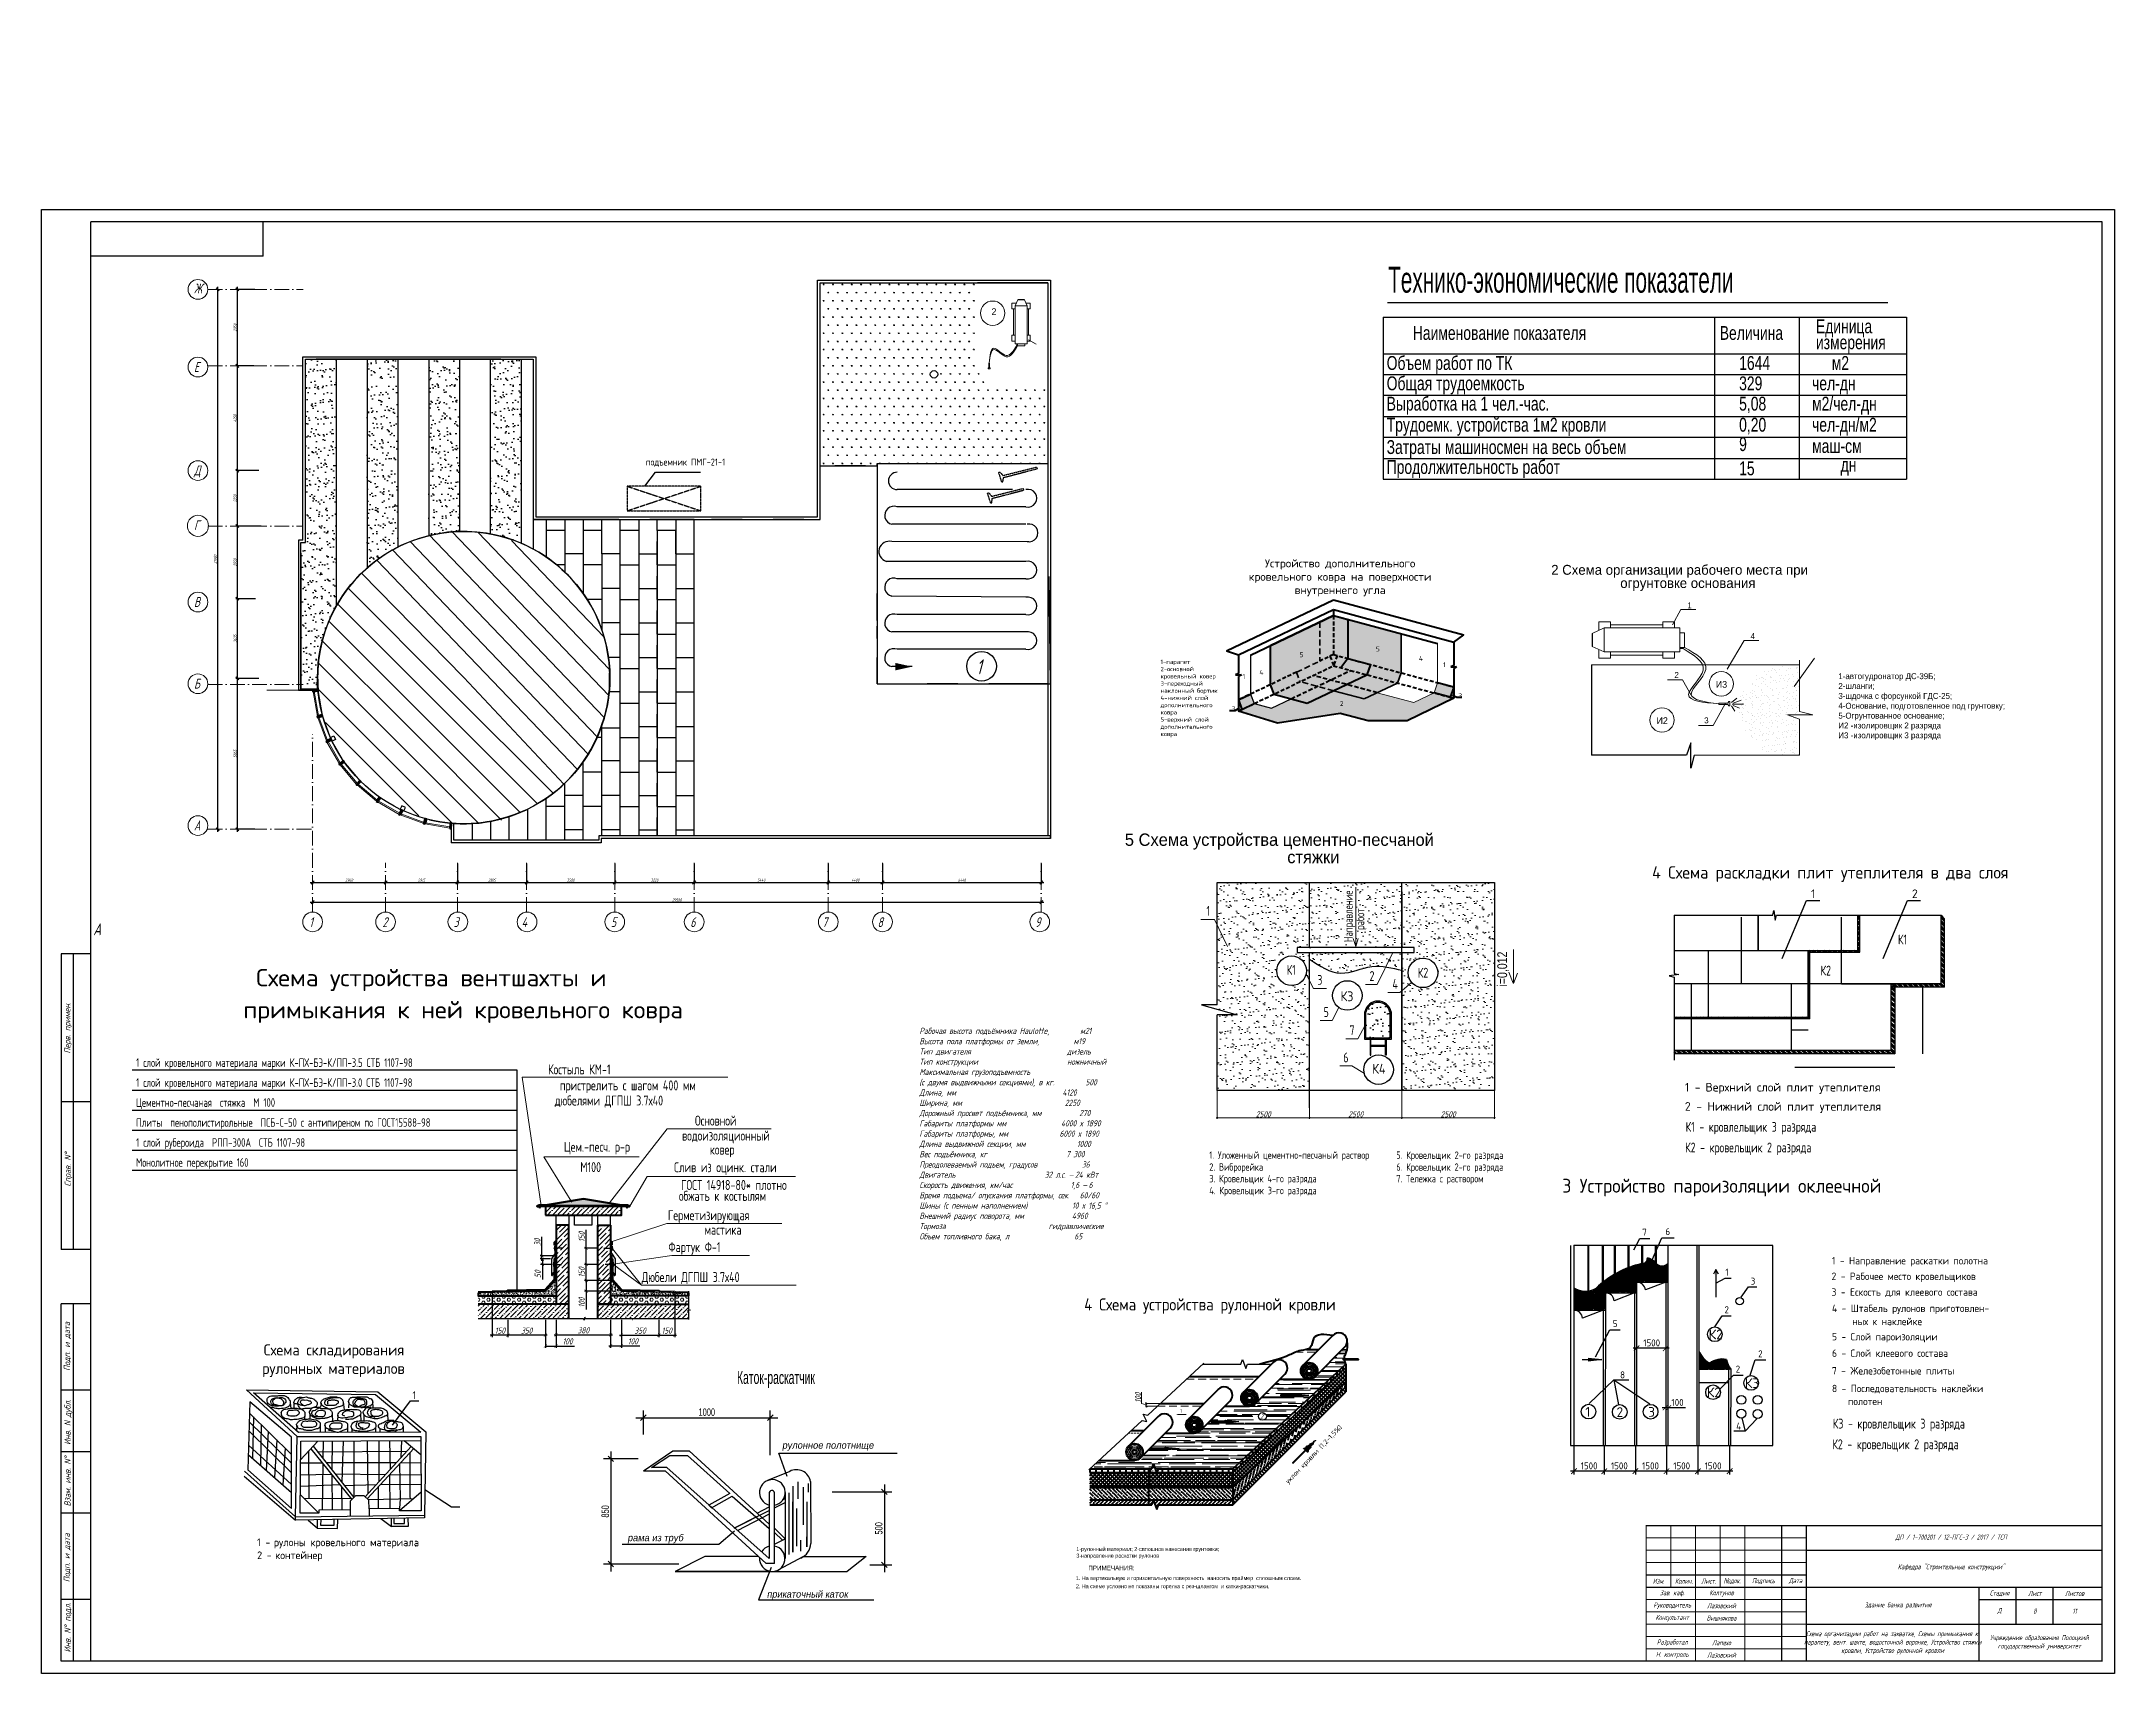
# Model space of a CAD drawing. Header units: millimetres. Extents: x 5763 to 12018931, y 39842 to 3600577.
# Drawn here: x 1739012 to 1907212, y 529475 to 661898 of the extents above; entities that cross this region are included whole.
import ezdxf
from ezdxf.enums import TextEntityAlignment as Align

# ---------------------------------------------------------------- set-up
doc = ezdxf.new("R2010")
doc.units = ezdxf.units.MM
for name, pattern in [('ACAD_ISO03W100', [30, 12, -18]), ('ACAD_ISO04W100', [30, 24, -3, 0, -3]), ('ACAD_ISO10W100', [18, 12, -3, 0, -3]), ('DASHED', [0.75, 0.5, -0.25]), ('gost6', [12, 8, -1.5, 1, -1.5]), ('HIDDEN', [9.525, 6.35, -3.175]), ('HIDDEN2', [4.7625, 3.175, -1.5875])]:
    doc.linetypes.add(name, pattern=pattern)
for name, color, linetype in [('!Форматы', 7, 'Continuous'), ('@Osi', 7, 'Continuous'), ('_Ramka_txt', 7, 'Continuous'), ('_Text', 7, 'Continuous'), ('A0-07', 3, 'Continuous'), ('KONTUR', 7, 'Continuous'), ('SERVкровля', 12, 'Continuous'), ('SHTRIX', 11, 'Continuous'), ('Архитектура', 7, 'Continuous'), ('надколонник', 7, 'Continuous'), ('обводка', 7, 'Continuous'), ('Размеры', 7, 'Continuous'), ('Элем. пром.зд.', 7, 'Continuous')]:
    doc.layers.add(name, color=color, linetype=linetype)
for name, color, linetype, lineweight in [('0.1 mm ISO', 7, 'Continuous', 9), ('0.4', 7, 'Continuous', 40), ('0.5 mm ISO', 7, 'Continuous', 50), ('1', 7, 'Continuous', 40), ('1надписи Наумов', 4, 'Continuous', 13), ('@0.15', 4, 'Continuous', 15), ('jiu', 7, 'Continuous', 25), ('Nadpisi', 52, 'Continuous', 13), ('Выноски', 133, 'Continuous', 25), ('МАР 0.3', 253, 'Continuous', 30), ('МАР 0.4 Штриховая', 245, 'HIDDEN2', 40), ('МАР 0.8', 7, 'Continuous', 80), ('МАР ОСЕВАЯ', 240, 'gost6', 30), ('Оси', 7, 'ACAD_ISO04W100', 15), ('оси и размер', 4, 'Continuous', 25), ('Основная', 7, 'Continuous', 30), ('Основной', 7, 'Continuous', 35), ('Сети', 7, 'Continuous', 50), ('Стены', 7, 'Continuous', 40), ('текст', 7, 'Continuous', 30), ('Фасад толст', 7, 'Continuous', 80), ('Фасад тонк', 7, 'Continuous', 30)]:
    doc.layers.add(name, color=color, linetype=linetype, lineweight=lineweight)
doc.styles.add('0001', font='romanc.shx', dxfattribs={"width": 0.68, "height": 3})
doc.styles.add('3', font='isocpeur.ttf', dxfattribs={"height": 7})
doc.styles.add('MStandart', font='romans.shx', dxfattribs={"width": 0.85, "height": 3})
doc.styles.add('PSTUDIO', font='pstudio.shx')
doc.styles.add('ROMANS', font='romans.shx', dxfattribs={"width": 0.7, "height": 3})
doc.styles.add('RUSSWIN', font='russwin.shx', dxfattribs={"width": 0.6})
doc.styles.add('RUSSWIN_0_75', font='russwin.shx', dxfattribs={"width": 0.75})
doc.styles.add('S', font='COMPLEX.SHX', dxfattribs={"height": 2.5})
doc.styles.get("Standard").update_dxf_attribs({"font": 'romans.shx', "width": 0.7, "oblique": 15, "height": 500})
doc.styles.add('style1', font='romans.shx', dxfattribs={"width": 0.7})
doc.styles.add('TXT0', font='txt', dxfattribs={"width": 0.8})
doc.styles.add('VSSP_ROMANS07', font='romans.shx', dxfattribs={"width": 0.7, "oblique": 15, "height": 250})
doc.styles.add('стиль1', font='romans.shx', dxfattribs={"width": 0.75, "oblique": 15, "height": 3.5})
doc.styles.add('Текстовый', font='romans.shx', dxfattribs={"height": 3.5})
doc.dimstyles.new('150 Dim_m', dxfattribs={"dimscale": 75, "dimtxt": 2.5, "dimasz": 1.5, "dimexe": 1, "dimexo": 0, "dimgap": 0.5, "dimtad": 1, "dimdec": 0, "dimlfac": 0.5, "dimtxsty": 'Standard', "dimblk": 'OBLIQUE', "dimcen": 1.5, "dimdle": 1, "dimclrd": 256, "dimclre": 256, "dimclrt": 7, "dimadec": 0, "dimazin": 0, "dimtfac": 1, "dimtdec": 0, "dimtmove": 1, "dimatfit": 3, "dimfxl": 1, "dimlwd": 9, "dimlwe": 9, "dimarcsym": 0})
doc.dimstyles.new('ISO-25', dxfattribs={"dimtxt": 500, "dimasz": 250, "dimexe": 150, "dimexo": 100, "dimgap": 125, "dimtad": 1, "dimtxsty": 'Standard', "dimblk": 'ARCHTICK', "dimcen": 25, "dimdle": 150, "dimadec": 0, "dimazin": 0, "dimtfac": 1, "dimtmove": 0, "dimatfit": 3, "dimfxl": 1, "dimarcsym": 0})
doc.dimstyles.get("Standard").update_dxf_attribs({"dimtxt": 0.18, "dimasz": 0.18, "dimexe": 0.18, "dimexo": 0.0625, "dimgap": 0.09, "dimtad": 0, "dimtih": 1, "dimtoh": 1, "dimdec": 4, "dimzin": 0, "dimdsep": 46, "dimtxsty": 'Standard', "dimcen": 0.09, "dimadec": 0, "dimazin": 0, "dimtfac": 1, "dimtdec": 4, "dimtofl": 0, "dimtmove": 0, "dimatfit": 3, "dimfxl": 1, "dimtolj": 1, "dimtzin": 0, "dimarcsym": 0})
doc.dimstyles.new('VSSP-100', dxfattribs={"dimscale": 100, "dimtxt": 2.5, "dimasz": 2.5, "dimexe": 1.25, "dimexo": 0.625, "dimtad": 1, "dimdec": 0, "dimrnd": 0.001, "dimzin": 1, "dimtxsty": 'VSSP_ROMANS07', "dimblk": 'OBLIQUE', "dimcen": 2.5, "dimdle": 2, "dimaunit": 1, "dimadec": 3, "dimazin": 2, "dimtfac": 1, "dimtdec": 0, "dimtix": 1, "dimtmove": 2, "dimatfit": 3, "dimldrblk": 'OBLIQUE', "dimfxl": 1.25, "dimtolj": 1, "dimtzin": 0, "dimarcsym": 0})
doc.dimstyles.new('проба STANDARD1', dxfattribs={"dimscale": 200, "dimtxt": 2.3, "dimasz": 1.5, "dimexe": 2, "dimexo": 3, "dimgap": 0.5, "dimtad": 3, "dimdec": 0, "dimrnd": 2, "dimzin": 0, "dimdsep": 46, "dimtxsty": 'RUSSWIN', "dimblk": 'OBLIQUE', "dimblk1": 'OBLIQUE', "dimcen": 0, "dimdle": 2, "dimadec": 0, "dimazin": 0, "dimtfac": 1, "dimtdec": 0, "dimtix": 1, "dimtofl": 0, "dimtmove": 1, "dimatfit": 3, "dimldrblk": 'OBLIQUE', "dimfxl": 1, "dimtolj": 1, "dimtzin": 0, "dimarcsym": 0})
pattern_1 = [(45, (1641637.96, 551215.27), (146.1905, 536.03184), [689.1486, -137.8297, 0, -137.8297])]
pattern_2 = [(0, (1635038.5, 549895.38), (0, 238.72803), [137.8297, -275.65945]), (120, (1635038.5, 549895.38), (-206.74454, -119.364), [137.8297, -275.65945]), (60, (1635176.33, 549895.38), (-206.74454, 119.364), [137.8297, -275.65945])]
pattern_3 = [(130, (1921998.5, 535233.65), (-316.3523, -27.67723), [33.0791, -363.8705]), (185, (1921998.5, 535233.65), (61.197, 331.7579), [26.4633, -291.0964]), (79.549, (1921972.13, 535231.34), (-255.1565, 304.0792), [28.1129, -309.24215]), (133.8158, (1921998.5, 535321.86), (-470.7118, -73.0039), [49.6187, -545.8057]), (83.3644, (1921959.27, 535315.77), (-412.2376, 429.639), [42.1694, -463.8632]), (188.816, (1921998.5, 535321.86), (-412.2383, 429.6383), [39.695, -436.6446]), (159, (1921954.4, 535299.8), (-263.26976, -177.5777), [33.0791, -363.8705]), (214, (1921954.4, 535299.8), (-107.31536, 319.8309), [26.4633, -291.0964]), (108.5486, (1921932.45, 535285), (-370.5844, 142.2539), [28.1129, -309.24215]), (142.5, (1921998.49, 535233.65), (-5.36317, 146.82454), [0, -287.56794, 0, -295.50693, 0, -292.19902]), (172.5, (1921998.5, 535233.65), (-116.02817, 173.9573), [0, -168.48306, 0, -280.95211, 0, -111.36642]), (212.5, (1922096.85, 535233.65), (-235.44459, -9.94761), [0, -110.26378, 0, -344.023, 0, -456.49205]), (222.5, (1922140.95, 535233.65), (-257.21707, 44.1515), [0, -143.3429, 0, -228.46655, 0, -324.17552])]
pattern_4 = [(50, (1643959.44, 535233.65), (316.3523, -27.67723), [33.0791, -363.8705]), (355, (1643959.44, 535233.65), (-61.197, 331.7579), [26.4633, -291.0964]), (100.451, (1643985.8, 535231.34), (255.1565, 304.0792), [28.1129, -309.24215]), (46.1842, (1643959.44, 535321.86), (470.7118, -73.0039), [49.6187, -545.8057]), (96.6356, (1643998.67, 535315.77), (412.2376, 429.639), [42.1694, -463.8632]), (351.184, (1643959.44, 535321.86), (412.2383, 429.6383), [39.695, -436.6446]), (21, (1644003.54, 535299.8), (263.26976, -177.5777), [33.0791, -363.8705]), (326, (1644003.54, 535299.8), (107.31536, 319.8309), [26.4633, -291.0964]), (71.4514, (1644025.48, 535285), (370.5844, 142.2539), [28.1129, -309.24215]), (37.5, (1643959.44, 535233.65), (5.36317, 146.82454), [0, -287.56794, 0, -295.50693, 0, -292.19902]), (7.5, (1643959.44, 535233.65), (116.02817, 173.9573), [0, -168.48306, 0, -280.95211, 0, -111.36642]), (327.5, (1643861.08, 535233.65), (235.44459, -9.94761), [0, -110.26378, 0, -344.023, 0, -456.49205]), (317.5, (1643816.98, 535233.65), (257.21707, 44.1515), [0, -143.3429, 0, -228.46655, 0, -324.17552])]
pattern_5 = [(135, (1522902.37, 301229.6), (-157.15448, -157.15448), []), (225, (1522902.37, 301229.6), (157.15448, -157.15448), [])]
pattern_6 = [(0, (1522902.37, 301229.6), (0, 488.95), [355.6, -133.35]), (90, (1522902.37, 301229.6), (-488.95, 3e-14), [355.6, -133.35])]
pattern_7 = [(90, (1522902.37, 301229.6), (-488.95, 3e-14), [355.6, -133.35]), (180, (1522902.37, 301229.6), (-6e-14, -488.95), [355.6, -133.35])]
pattern_8 = [(37.5, (701786.5, -206672.7), (-32.00063, 978.82647), [0, -772.16, 0, -863.6, 0, -825.5]), (7.5, (701786.5, -206672.7), (899.0466, 1433.6502), [0, -416.56, 0, -695.96, 0, -266.7]), (327.5, (701161.65, -206672.7), (1581.98474, 2.87437), [0, -254, 0, -914.4, 0, -1193.8]), (317.5, (701161.6, -206672.7), (1527.1129, 445.8586), [0, -127, 0, -599.44, 0, -685.8])]

msp = doc.modelspace()

# ---------------------------------------------------------------- texts
at = {"color": 7, "lineweight": 18, "ltscale": 0.5}
for s, height, style, width, p in [('подъемник ПМГ-21-1', 560, 'style1', 0.7, (1788051.20798, 627491.89984)), ('К1 ', 800, 'style1', 0.7, (1889641.95388, 588640.38545)), ('К2 ', 800, 'style1', 0.7, (1883361.13298, 586111.52976)), ('К1 - кровлельщик 3 разряда', 800, 'style1', 0.7, (1872413.21614, 573432.07095)), ('К2 - кровельщик 2 разряда', 800, 'style1', 0.7, (1872373.05775, 571757.90066)), ('4 Схема устройства рулонной кровли', 980, 'MStandart', 0.85, (1823616.78945, 558934.21464)), ('К3 - кровлельщик 3 разряда', 800, 'style1', 0.7, (1884355.69339, 549353.11067)), ('К2 - кровельщик 2 разряда', 800, 'style1', 0.7, (1884315.535, 547678.94038))]:
    msp.add_text(s, height=height, dxfattribs=dict(at, style=style, width=width)).set_placement(p)
for s, height, style, p in [('2 Схема организации рабочего места при', 800, 'PSTUDIO', (1861505.74346, 618627.6049)), ('огрунтовке основания', 800, 'PSTUDIO', (1867109.48644, 617552.84568)), ('5 Схема устройства цементно-песчаной ', 1000, 'PSTUDIO', (1826910.09297, 596632.33919)), ('стяжки', 1000, 'PSTUDIO', (1840089.77099, 595222.57067)), ('Схема устройства вентшахты и', 1400, 'MStandart', (1756431.45434, 585237.12919)), ('примыкания к ней кровельного ковра', 1400, 'MStandart', (1755395.98272, 582638.67717))]:
    msp.add_text(s, height=height, dxfattribs=dict(at, style=style)).set_placement(p)
at = {"color": 7, "lineweight": 18, "ltscale": 0.5, "style": 'style1', "width": 0.7}
for s, p in [('Направление', (1845397.47423, 588816.61897)), ('работ', (1846341.89885, 589820.66934))]:
    msp.add_text(s, height=700, rotation=90, dxfattribs=at).set_placement(p)
at = {"ltscale": 100, "style": 'ROMANS', "width": 0.7}
for s, p in [('1 слой кровельного материала марки К-ПХ-БЭ-К/ПП-3.5 СТБ 1107-98', (1746689.60723, 578697.27721)), ('1 слой кровельного материала марки К-ПХ-БЭ-К/ПП-3.0 СТБ 1107-98', (1746689.60723, 577076.60221)), ('Цементно-песчаная  стяжка  М 100', (1746689.60723, 575455.92721)), ('Плиты  пенополистирольные  ПСБ-С-50 с антипиреном по ГОСТ15588-98', (1746689.60723, 573835.25221)), ('1 слой рубероида  РПП-300А  СТБ 1107-98', (1746689.60723, 572214.57721)), ('Монолитное перекрытие 160', (1746689.60723, 570593.90221))]:
    msp.add_text(s, height=694.575, dxfattribs=at).set_placement(p)
at = {"color": 7, "lineweight": 18, "style": 'ROMANS', "width": 0.7}
for s, p in [('Костыль КМ-1', (1782647.36169, 578090.54891)), ('пристрелить с шагом 400 мм', (1786591.60822, 576790.12713)), ('дюбелями ДГПШ 3.7х40', (1785053.90767, 575562.80781)), ('Основной', (1793719.51768, 573933.35045)), ('Цем.-песч. р-р', (1784081.14743, 571806.20719)), ('водоизоляционный', (1794550.45439, 572715.69867)), ('ковер', (1794239.24518, 571582.18144)), ('М100', (1783573.263, 570159.75128)), ('Слив из оцинк. стали', (1794500.29412, 570150.93863)), ('обжать к костылям', (1794270.36817, 567825.574)), ('ГОСТ 14918-80* плотно', (1795188.77154, 568711.08755))]:
    msp.add_text(s, height=810.3375, dxfattribs=at).set_placement(p, align=Align.CENTER)
at = {"color": 7, "ltscale": 0.5, "style": 'style1', "width": 0.7}
for s, p in [('1. Уложенный цементно-песчаный раствор', (1833765.66432, 571241.09921)), ('2. Виброрейка', (1833765.66432, 570272.53058)), ('5. Кровельщик 2-го разряда', (1848936.004, 571234.59242)), ('6. Кровельщик 2-го разряда', (1848936.004, 570266.02379)), ('3. Кровельщик 4-го разряда', (1833765.66432, 569332.67558)), ('4. Кровельщик 3-го разряда', (1833765.66432, 568364.10695)), ('7. Тележка с раствором', (1848936.004, 569326.16879))]:
    msp.add_text(s, height=600, dxfattribs=at).set_placement(p)
at = {"color": 7, "lineweight": 18, "style": 'ROMANS', "width": 0.7}
for s, p in [('Герметизирующая', (1789838.93249, 566258.67534)), ('мастика', (1792815.87867, 565075.29021)), ('Фартук Ф-1', (1789881.13521, 563672.59265)), ('Дюбели ДГПШ 3.7х40 ', (1787714.58377, 561237.12662))]:
    msp.add_text(s, height=810.3375, dxfattribs=at).set_placement(p)
at = {"color": 7, "linetype": 'ByBlock', "lineweight": 25, "width": 0.9}
for s, p in [('7', (1868895.41228, 565003.49458)), ('6', (1870771.91228, 565055.24458)), ('1', (1875638.66228, 561756.74458)), ('3', (1877692.91228, 561029.99458)), ('2', (1875568.91228, 558710.24458)), ('5', (1866505.91228, 557585.24458)), ('2', (1878295.91228, 555134.99458)), ('8', (1867095.18711, 553428.4729)), ('2', (1876473.41228, 553895.24458)), ('4', (1876516.16228, 549264.74458))]:
    msp.add_text(s, height=562.5, dxfattribs=at).set_placement(p)
at = {"color": 0, "style": '0001', "width": 0.68}
msp.add_text('1', height=283.5, dxfattribs=at).set_placement((1831415.93585, 550645.19891))
at = {"insert": (1848275.03572, 643615.7474), "char_height": 2100, "width": 42907.345306, "attachment_point": 1, "style": 'RUSSWIN'}
msp.add_mtext('Технико-экономические показатели', dxfattribs=at)
at = {"color": 0, "lineweight": 0, "char_height": 540, "width": 31724.8938561, "attachment_point": 1, "style": 'PSTUDIO'}
for s, insert in [('2', (1816092.56002, 640249.19276)), ('И3', (1874858.9795, 610002.18388)), ('И2', (1870048.785, 607066.80925))]:
    msp.add_mtext(s, dxfattribs=dict(at, insert=insert))
at = {"insert": (1814853.89397, 611753.91461), "char_height": 1200, "attachment_point": 1}
msp.add_mtext_dynamic_manual_height_columns('1', width=1227.9810389, gutter_width=12.5, heights=[0], dxfattribs=at)
at = {"insert": (1810245.55695, 582701.22122), "char_height": 500, "width": 21356.6987298, "attachment_point": 1}
msp.add_mtext('\\PРабочая высота подъ{\\fArial|b0|i0|c204|p34;ё}мника Haulotte,         м21\\PВысота пола платформы от земли,          м19\\PТип двигателя                            дизель\\PТип конструкции                          ножничный\\PМаксимальная грузоподъемность \\P(с двумя выдвижными секциями), в кг.         500\\PДлина, мм                               4120\\PШирина, мм                              2250\\PДорожный просвет подъ{\\fArial|b0|i0|c204|p34;ё}мника, мм           270\\PГабариты платформы мм                4000 х 1890\\PГабариты платформы, мм               6000 х 1890\\PДлина выдвижной секции, мм               1000\\PВес подъ{\\fArial|b0|i0|c204|p34;ё}мника, кг                       7 300\\PПреодолеваемый подъем, градусов             36 \\PДвигатель                          32 л.с. {\\fArial|b0|i0|c204|p34;– }24 кВт\\PСкорость движения, км/час                 1,6 {\\fArial|b0|i0|c204|p34;– }6\\PВремя подъема/ опускания платформы, сек.   60/60\\PШины (с пенным наполнением)             10 х 16,5 {\\fArial|b0|i0|c204|p34;“\\P}Внешний радиус поворота, мм              4960\\PТормоза                              гидравлические\\PОбъем топливного бака, л                   65', dxfattribs=at)
at = {"layer": '0.1 mm ISO', "char_height": 350, "attachment_point": 5}
for s, insert, width in [('{\\H1.1667x;ДП / 1-700201 / 12-ПГС-3 / 2017 / ТСП}', (1893955.28995, 540507.43943), 11562.7888544), ('{\\H1.1667x;Кафедра "Строительные конструкции"}', (1893955.28995, 538086.41888), 11562.7888544), ('{\\H1.1667x;Изм.}', (1870222.55282, 536977.51184), 2090.5914226), ('{\\H1.1667x;Колич.}', (1872273.65966, 536977.51184), 2090.5914226), ('{\\H1.1667x;Лист.}', (1874274.74347, 536977.51184), 2090.5914226), ('\\pxi-0.01,l0.02,t0.02;{\\fArial|b0|i0|c204|p34;\\H1.1667x;№\\Fromans|c204;док.}', (1876184.73885, 536977.51184), 2745.4120536), ('{\\H1.1667x;Подпись}', (1878727.14903, 536977.51184), 2090.5914226), ('{\\H1.1667x;Дата}', (1881328.55522, 536977.51184), 2090.5914226), ('{\\H1.1667x;Руководитель}', (1871325.12346, 534977.51184), 3852.890999), ('{\\H1.1667x;Зав. каф.}', (1871325.12346, 535977.51184), 3852.890999), ('{\\H1.1667x;Лазовский}', (1875325.12346, 534977.51184), 3852.890999), ('{\\H1.1667x;Колтунов }', (1875325.12346, 535977.51184), 3852.890999), ('{\\H1.1667x;Здание банка развития}', (1889633.05299, 534996.62894), 7400.7293886), ('{\\H1.1667x;Стадия}', (1897879.19505, 535977.51184), 2090.5914226), ('{\\H1.1667x;Лист}', (1900746.23683, 535977.51184), 2090.5914226), ('{\\H1.1667x;Листов}', (1903971.65615, 535977.51184), 2416.389182), ('{\\H1.1667x;Консультант}', (1871325.12346, 533977.51184), 3852.890999), ('{\\H1.1667x;Вишнякова}', (1875325.12346, 533977.51184), 3852.890999), ('{\\H1.1667x;Д}', (1897879.19505, 534544.0051), 1023.0485804), ('\\pxqc;{\\H1.1667x;8}', (1900746.23683, 534544.0051), 622.7292292), ('\\pxqc;{\\H1.1667x;11}', (1903971.65615, 534544.0051), 1148.6866642), ('{\\H1.1667x;Разработал}', (1871325.12346, 531977.51184), 3852.890999), ('{\\H1.1667x;Лапехо}', (1875325.12346, 531977.51184), 3852.890999), ('{\\H1.1667x;Схема организации работ на захватке, Схемы примыкания к: парапету, вент. шахте, водосточной воронке, Устройство стяжки кровли, Устройство рулонной кровли}', (1889211.87902, 531975.20431), 14000), ('{\\H1.1667x;Учреждение образования Полоцкий государственный университет}', (1901113.39569, 531996.62894), 8371.8751639), ('{\\H1.1667x;Н. контроль}', (1871325.12346, 530977.51184), 3852.890999), ('{\\H1.1667x;Лазовский}', (1875325.12346, 530977.51184), 3852.890999)]:
    msp.add_mtext(s, dxfattribs=dict(at, insert=insert, width=width))
at = {"layer": '0.4', "color": 7, "linetype": 'ByBlock', "lineweight": 25, "width": 0.9}
for s, height, p in [('4 Схема раскладки плит утеплителя в два слоя', 1000, (1869694.75458, 593978.38611)), ('3 Устройство пароизоляции оклеечной ', 1125, (1862400.71201, 568491.59927)), ('2 - Рабочее место кровельщиков ', 600, (1884252.66846, 561407.1105)), ('1 - Направление раскатки полотна  ', 600, (1884284.67265, 562671.66604)), ('3 - Ескость для клеевого состава', 600, (1884252.66846, 560126.1105)), ('4 - Штабель рулонов приготовлен-', 600, (1884284.67265, 558807.66604)), ('5 - Слой пароизоляции', 600, (1884284.67265, 556502.16604)), (' ных к наклейке', 600, (1885573.74882, 557739.73787)), ('Схема складирования', 900, (1757040.5775, 555282.29059)), ('6 - Слой клеевого состава', 600, (1884284.67265, 555167.16604)), ('рулонных материалов', 900, (1756919.0775, 553782.29059)), ('7 - Железобетонные плиты', 600, (1884284.67265, 553736.16604)), ('8 - Последовательность наклейки ', 600, (1884284.67265, 552303.66604)), ('полотен', 600, (1885591.74882, 551256.73787))]:
    msp.add_text(s, height=height, dxfattribs=at).set_placement(p)
at = {"layer": '1надписи Наумов', "style": 'RUSSWIN_0_75', "width": 0.75}
for s, p in [('Единица', (1882981.34098, 638219.3886)), ('Наименование показателя', (1850274.78925, 637684.9356)), ('Величина', (1875181.03211, 637684.9356)), ('измерения', (1882981.34098, 636925.79261)), ('Объем работ по ТК', (1848156.47441, 635247.65844)), ('1644', (1876753.86161, 635247.65844)), ('м2', (1884267.11283, 635247.65844)), ('Общая трудоемкость', (1848156.47441, 633597.65844)), ('329', (1876753.86161, 633597.65844)), ('чел-дн', (1882671.90267, 633597.65844)), ('Выработка на 1 чел.-час.', (1848156.47441, 631947.65844)), ('5,08', (1876753.86161, 631947.65844)), ('м2/чел-дн', (1882671.90267, 631947.65844)), ('Трудоемк. устройства 1м2 кровли', (1848156.47441, 630237.65844)), ('0,20', (1876753.86161, 630237.65844)), ('чел-дн/м2', (1882671.90267, 630237.65844)), ('Затраты машиносмен на весь объем', (1848156.47441, 628425.80278)), ('9', (1876753.86161, 628665.81811)), ('маш-см', (1882671.90267, 628509.51285)), ('Продолжительность работ', (1848156.47441, 626808.88108)), ('15', (1876753.86161, 626699.28459)), ('дн', (1884990.5911, 626997.3593))]:
    msp.add_text(s, height=1125, dxfattribs=at).set_placement(p)
at = {"layer": '_Ramka_txt', "color": 0, "lineweight": 15, "style": 'PSTUDIO'}
for s, p in [('1', (1872560.98326, 615907.7574)), ('4', (1877682.68872, 613411.30472)), ('2', (1871500.33806, 610256.19481)), ('3', (1873921.23238, 606573.46369))]:
    msp.add_text(s, height=480, dxfattribs=at).set_placement(p)
at = {"layer": '_Text', "color": 0, "insert": (1884804.81939, 610637.78717), "char_height": 480, "width": 26395.0911029, "attachment_point": 1, "style": 'PSTUDIO'}
msp.add_mtext('1-aвтогудронатор ДС-39Б;\\P2-шланги;\\P3-шдочка с форсункой ГДС-25;\\P4-Основание, подготовленное под грунтовку;\\P5-Огрунтованное основание;\\PИ2 -изолировщик 2 разряда \\PИ3 -изолировщик 3 разряда', dxfattribs=at)
at = {"layer": 'A0-07', "color": 0, "lineweight": 20, "style": 'S'}
msp.add_text('уклон кровли (1,2-1,5%)', height=387.828, rotation=46.148144711, dxfattribs=at).set_placement((1840170.33336, 544848.32433))
at = {"layer": 'A0-07', "color": 0, "lineweight": 15, "style": 'PSTUDIO'}
for s, p in [('3-направление раскатки рулонов', (1822975.38458, 538885.07893)), ('1-рулонный материал; 2-сплошное нанесение грунтовки;', (1822975.38458, 539418.23376)), ('2. На схеме условно не показаны горелка с рез-шлангом  и катки-раскатчики.', (1822939.13907, 536401.12951)), ('1. На вертикальную и горизонтальную поверхность  наносить праймер  сплошным слоем.', (1822939.13907, 537057.16057))]:
    msp.add_text(s, height=315, dxfattribs=at).set_placement(p)
at = {"layer": 'A0-07', "color": 0, "lineweight": 20, "style": 'PSTUDIO'}
msp.add_text('ПРИМЕЧАНИЯ:', height=367.5, dxfattribs=at).set_placement((1823951.09297, 537858.72919))
at = {"layer": 'jiu', "color": 7, "char_height": 390, "width": 190.1219438, "attachment_point": 1, "style": 'Текстовый'}
for s, insert in [('5', (1841083.50134, 612328.47824)), ('5', (1847284.22183, 612798.21272)), ('4', (1837830.17172, 610908.80295)), ('4', (1850770.37172, 612032.00295)), ('1', (1852729.34554, 611516.25799)), ('1', (1836457.33722, 610563.48789)), ('3', (1853969.96022, 609004.75261)), ('3', (1835575.97172, 607976.00295)), ('2', (1844358.77172, 608373.80295))]:
    msp.add_mtext(s, dxfattribs=dict(at, insert=insert))
at = {"layer": 'SERVкровля', "color": 7, "lineweight": 18, "ltscale": 0.01, "insert": (1858076.80783, 588051.05252), "char_height": 800, "attachment_point": 9, "rotation": 90, "style": 'TXT0'}
msp.add_mtext('i=0,012', dxfattribs=at)
at = {"layer": 'SHTRIX', "color": 0, "linetype": 'Continuous', "insert": (1837910.97561, 550567.50799), "char_height": 420, "width": 262.5, "attachment_point": 1}
msp.add_mtext('2', dxfattribs=at)
at = {"layer": 'Архитектура', "color": 7, "lineweight": 20, "style": 'VSSP_ROMANS07', "oblique": 15, "width": 0.7}
for s, height, p in [('Ж', 800, (1751385.44667, 641455.00558)), ('Е', 800, (1751385.44667, 635091.60497)), ('Д', 800, (1751385.44667, 626691.60497)), ('Г', 800, (1751385.44667, 622252.13711)), ('Б', 800, (1751385.44667, 609392.16505)), ('А', 800, (1751385.44667, 597891.60497)), ('А', 800, (1751385.44667, 597891.60497)), ('1', 800, (1760734.28289, 590040.41828)), ('2', 800, (1766675.73757, 590040.41828)), ('3', 800, (1772451.9384, 590040.41828)), ('4', 800, (1777967.39979, 590040.41828)), ('5', 800, (1785208.56748, 590040.41828)), ('6', 800, (1791650.56594, 590040.41828)), ('7', 800, (1802352.0861, 590040.41828)), ('8', 800, (1806843.27917, 590040.41828)), ('9', 800, (1819632.11287, 590040.41828)), ('А', 960, (1743209.40654, 589379.62723))]:
    msp.add_text(s, height=height, dxfattribs=at).set_placement(p)
at = {"layer": 'Архитектура', "lineweight": 20, "style": 'VSSP_ROMANS07', "oblique": 15, "width": 0.7}
msp.add_text('В', height=800, dxfattribs=at).set_placement((1751385.49272, 616021.60497))
at = {"layer": 'Выноски', "color": 7, "linetype": 'ByBlock', "lineweight": 25, "width": 0.9}
for s, p in [('1', (1769114.0031, 551751.08883)), ('1 - ', (1756510.47231, 539805.33419)), ('рулоны кровельного материала', (1757871.27231, 539805.33419)), (';', (1769267.97231, 539805.33419)), ('2 - ', (1756510.47231, 538755.33419)), ('контейнер', (1757984.67231, 538755.33419))]:
    msp.add_text(s, height=630, dxfattribs=at).set_placement(p)
at = {"layer": 'МАР 0.8', "linetype": 'ByBlock', "lineweight": 25, "style": '3'}
for s, height, p in [('1', 700, (1882583.2961, 592395.16676)), ('2', 700, (1890771.59619, 592395.16676)), ('1 - ', 700, (1872348.77207, 576697.42691)), ('Верхний слой плит утеплителя', 700, (1874028.77207, 576697.42691)), ('2 - ', 700.02954, (1872348.76911, 575139.75129)), ('Нижний слой плит утеплителя', 700.02954, (1874168.84592, 575139.75129)), ('К2', 787.5, (1874283.00226, 556591.09249)), ('К3', 787.5, (1877226.00226, 552640.09249)), ('К2', 787.5, (1874139.43142, 551892.81613)), ('1', 787.5, (1864280.09936, 550318.09249)), ('2', 787.5, (1866809.09936, 550295.59249)), ('3', 787.5, (1869369.59936, 550306.84249))]:
    msp.add_text(s, height=height, dxfattribs=at).set_placement(p)
at = {"layer": 'МАР ОСЕВАЯ', "color": 7, "linetype": 'ByBlock', "lineweight": 25, "width": 0.9}
msp.add_text('1200', height=0.03, rotation=90, dxfattribs=at).set_placement((1891656.72657, 582456.52703))
for s, p in [('300', (1881670.52156, 581697.32092)), ('1800', (1885328.35758, 578686.06955))]:
    msp.add_text(s, height=0.03, dxfattribs=at).set_placement(p)
at = {"layer": 'обводка', "linetype": 'ByBlock', "lineweight": 18, "ltscale": 0.5, "char_height": 800, "attachment_point": 1, "style": 'style1'}
for s, insert, width in [('{\\Fromans.shx|c204;1}', (1833533.43991, 591752.46307), 1385.4969519), ('{\\Fromans.shx|c204;3}', (1842526.09112, 586153.76312), 2358.9726695), ('{\\Fromans.shx|c204;2}', (1846765.34449, 586469.71145), 1363.5064091), ('{\\Fromans.shx|c204;4}', (1848626.63456, 585828.02003), 1338.8675874), ('{\\Fromans.shx|c204;5}', (1843041.20972, 583543.50847), 1413.03739), ('{\\Fromans.shx|c204;7}', (1845140.79089, 582069.58831), 1413.03739), ('{\\Fromans.shx|c204;6}', (1844637.66069, 579860.19258), 1413.03739)]:
    msp.add_mtext(s, dxfattribs=dict(at, insert=insert, width=width))
at = {"layer": 'обводка', "linetype": 'ByBlock', "lineweight": 25, "ltscale": 0.5, "char_height": 800, "width": 1741.4571838, "attachment_point": 1}
for s, insert, style in [('{\\Fromans.shx|c204;К1}', (1840045.63956, 586965.68717), 'style1'), ('{\\Fromans.shx|c204;К2}', (1850685.82152, 586740.44821), 'style1'), ('{\\Fromans.shx|c204;К3}', (1844414.42187, 584825.28471), 'MStandart'), ('{\\Fromans.shx|c204;К4}', (1846984.85108, 578945.92228), 'MStandart')]:
    msp.add_mtext(s, dxfattribs=dict(at, insert=insert, style=style))
at = {"layer": 'оси и размер', "color": 7, "lineweight": 25, "insert": (1829810.74513, 611740.94363), "char_height": 351, "width": 5502.9167514, "attachment_point": 1, "style": 'Текстовый'}
msp.add_mtext('1-парапет\\P2-основной кровельный ковер\\P3-переходный наклонный бортик\\P4-нижний слой дополнительного ковра\\P5-верхний слой дополнительного ковра', dxfattribs=at)
at = {"layer": 'Размеры', "linetype": 'ByBlock', "lineweight": 25, "ltscale": 0.8, "width": 0.9}
for s, p in [('1500', (1868971.34936, 556022.32046)), ('100', (1871263.42415, 551190.14075)), ('1500', (1863893.96853, 546046.46269)), ('1500', (1866348.02885, 546045.77301)), ('1500', (1868877.71853, 546045.08333)), ('1500', (1871404.46853, 546044.39365)), ('1500', (1873950.95981, 546043.70397))]:
    msp.add_text(s, height=562.5, dxfattribs=at).set_placement(p)
at = {"layer": 'текст', "style": 'стиль1', "oblique": 15, "width": 0.75}
for s, p in [('Перв. примен.', (1741362.46128, 579777.70531)), ('Справ. N%%d', (1741393.47543, 569000.68885)), ('Подп. и дата', (1741326.6312, 554029.28124)), ('Инв. N дубл.', (1741375.55787, 548024.30254)), ('Взам. инв. N%%d', (1741375.55787, 543038.84934)), ('Подп. и дата', (1741316.58674, 536881.93384)), ('Инв. N%%d подл.', (1741375.55787, 531188.69131))]:
    msp.add_text(s, height=500, rotation=90, dxfattribs=at).set_placement(p)
at = {"layer": 'Элем. пром.зд.', "color": 7, "ltscale": 100, "insert": (1844377.00592, 618380.92175), "char_height": 650, "width": 18661.0598882, "attachment_point": 5, "style": 'Текстовый'}
msp.add_mtext('Устройство дополнительного кровельного ковра на поверхности внутреннего угла', dxfattribs=at)

# ---------------------------------------------------------------- blocks, each defined once
blk = doc.blocks.new('_ArchTick')
at = {"color": 0, "linetype": 'ByBlock', "const_width": 0.15}
blk.add_lwpolyline([(-0.5, -0.5), (0.5, 0.5)], dxfattribs=at)
blk = doc.blocks.new('*D306')
at = {"layer": 'Defpoints', "color": 0, "transparency": 16777216}
for p in [(1780765, 556947), (1785193, 556947), (1785193, 556947)]:
    blk.add_point(p, dxfattribs=at)
at = {"layer": 'Размеры', "color": 0, "lineweight": -2, "transparency": 16777216}
for p, q in [((1780615, 556947), (1785343, 556947)), ((1780765, 557047), (1780765, 557097)), ((1785193, 557047), (1785193, 557097))]:
    blk.add_line(p, q, dxfattribs=at)
at = {"layer": 'Размеры', "color": 0, "lineweight": -2, "transparency": 16777216, "xscale": 250, "yscale": 250, "zscale": 250, "rotation": 180}
blk.add_blockref('_ArchTick', (1780765, 556947), dxfattribs=at)
at = {"layer": 'Размеры', "color": 0, "lineweight": -2, "transparency": 16777216, "xscale": 250, "yscale": 250, "zscale": 250}
blk.add_blockref('_ArchTick', (1785193, 556947), dxfattribs=at)
at = {"layer": 'Размеры', "color": 0, "lineweight": 18, "transparency": 16777216, "insert": (1782979, 557322), "char_height": 500, "attachment_point": 5}
blk.add_mtext('380', dxfattribs=at)
blk = doc.blocks.new('*D307')
at = {"color": 0, "lineweight": -2, "transparency": 16777216}
for p, q in [((1779894, 558167), (1779894, 555898)), ((1780765, 558167), (1780765, 555898)), ((1779894, 556048), (1780915, 556048)), ((1780765, 556048), (1782250, 556048))]:
    blk.add_line(p, q, dxfattribs=at)
at = {"layer": 'Defpoints', "color": 0, "transparency": 16777216}
for p in [(1779894, 558267), (1780765, 558267), (1779894, 556048)]:
    blk.add_point(p, dxfattribs=at)
at = {"color": 0, "lineweight": -2, "transparency": 16777216, "xscale": 250, "yscale": 250, "zscale": 250, "rotation": 180}
blk.add_blockref('_ArchTick', (1779894, 556048), dxfattribs=at)
at = {"color": 0, "lineweight": -2, "transparency": 16777216, "xscale": 250, "yscale": 250, "zscale": 250}
blk.add_blockref('_ArchTick', (1780765, 556048), dxfattribs=at)
at = {"color": 0, "lineweight": 18, "transparency": 16777216, "insert": (1781696, 556423), "char_height": 500, "attachment_point": 5}
blk.add_mtext('100', dxfattribs=at)
blk = doc.blocks.new('*D308')
at = {"color": 0, "lineweight": -2, "transparency": 16777216}
for p, q in [((1775569, 560389), (1775569, 556775)), ((1777005, 556925), (1775419, 556925)), ((1776855, 556847), (1776855, 556775))]:
    blk.add_line(p, q, dxfattribs=at)
at = {"layer": 'Defpoints', "color": 0, "transparency": 16777216}
for p in [(1775569, 560489), (1775569, 556925), (1776855, 556947)]:
    blk.add_point(p, dxfattribs=at)
at = {"color": 0, "lineweight": -2, "transparency": 16777216, "xscale": 250, "yscale": 250, "zscale": 250, "rotation": 180}
blk.add_blockref('_ArchTick', (1775569, 556925), dxfattribs=at)
at = {"color": 0, "lineweight": -2, "transparency": 16777216, "xscale": 250, "yscale": 250, "zscale": 250}
blk.add_blockref('_ArchTick', (1776855, 556925), dxfattribs=at)
at = {"color": 0, "lineweight": 18, "transparency": 16777216, "insert": (1776212, 557300), "char_height": 500, "attachment_point": 5}
blk.add_mtext('150', dxfattribs=at)
blk = doc.blocks.new('*D309')
at = {"color": 0, "lineweight": -2, "transparency": 16777216}
for p, q in [((1780044, 556925), (1776705, 556925)), ((1776855, 558167), (1776855, 556775)), ((1779894, 558167), (1779894, 556775))]:
    blk.add_line(p, q, dxfattribs=at)
at = {"layer": 'Defpoints', "color": 0, "transparency": 16777216}
for p in [(1776855, 558267), (1776855, 556925), (1779894, 558267)]:
    blk.add_point(p, dxfattribs=at)
at = {"color": 0, "lineweight": -2, "transparency": 16777216, "xscale": 250, "yscale": 250, "zscale": 250, "rotation": 180}
blk.add_blockref('_ArchTick', (1776855, 556925), dxfattribs=at)
at = {"color": 0, "lineweight": -2, "transparency": 16777216, "xscale": 250, "yscale": 250, "zscale": 250}
blk.add_blockref('_ArchTick', (1779894, 556925), dxfattribs=at)
at = {"color": 0, "lineweight": 18, "transparency": 16777216, "insert": (1778374, 557300), "char_height": 500, "attachment_point": 5}
blk.add_mtext('350', dxfattribs=at)
blk = doc.blocks.new('*D310')
at = {"color": 0, "lineweight": -2, "transparency": 16777216}
for p, q in [((1779622, 563371), (1779622, 564903)), ((1780578, 563371), (1779472, 563371)), ((1780300, 563111), (1779472, 563111)), ((1779622, 562961), (1779622, 563371))]:
    blk.add_line(p, q, dxfattribs=at)
at = {"layer": 'Defpoints', "color": 0, "transparency": 16777216}
for p in [(1779622, 563371), (1780400, 563111), (1780678, 563371)]:
    blk.add_point(p, dxfattribs=at)
at = {"color": 0, "lineweight": -2, "transparency": 16777216, "xscale": 250, "yscale": 250, "zscale": 250}
for p, rotation in [((1779622, 563371), 90), ((1779622, 563111), 270)]:
    blk.add_blockref('_ArchTick', p, dxfattribs=dict(at, rotation=rotation))
at = {"color": 0, "lineweight": 18, "transparency": 16777216, "insert": (1779247, 564461), "char_height": 500, "attachment_point": 5, "rotation": 90}
blk.add_mtext('30', dxfattribs=at)
blk = doc.blocks.new('*D311')
at = {"color": 0, "lineweight": -2, "transparency": 16777216}
for p, q in [((1780300, 563111), (1779504, 563111)), ((1780417, 562677), (1779504, 562677)), ((1779654, 563111), (1779654, 562527)), ((1779654, 562677), (1779654, 561435))]:
    blk.add_line(p, q, dxfattribs=at)
at = {"layer": 'Defpoints', "color": 0, "transparency": 16777216}
for p in [(1779654, 563111), (1780400, 563111), (1780517, 562677)]:
    blk.add_point(p, dxfattribs=at)
at = {"color": 0, "lineweight": -2, "transparency": 16777216, "xscale": 250, "yscale": 250, "zscale": 250}
for p, rotation in [((1779654, 563111), 90), ((1779654, 562677), 270)]:
    blk.add_blockref('_ArchTick', p, dxfattribs=dict(at, rotation=rotation))
at = {"color": 0, "lineweight": 18, "transparency": 16777216, "insert": (1779279, 561876), "char_height": 500, "attachment_point": 5, "rotation": 90}
blk.add_mtext('50', dxfattribs=at)
blk = doc.blocks.new('*D312')
at = {"color": 0, "lineweight": -2, "transparency": 16777216}
for p, q in [((1790389, 560411), (1790389, 556775)), ((1788953, 556925), (1790539, 556925)), ((1789103, 557025), (1789103, 557075))]:
    blk.add_line(p, q, dxfattribs=at)
at = {"layer": 'Defpoints', "color": 0, "transparency": 16777216}
for p in [(1790389, 560511), (1789103, 556925), (1790389, 556925)]:
    blk.add_point(p, dxfattribs=at)
at = {"color": 0, "lineweight": -2, "transparency": 16777216, "xscale": 250, "yscale": 250, "zscale": 250, "rotation": 180}
blk.add_blockref('_ArchTick', (1789103, 556925), dxfattribs=at)
at = {"color": 0, "lineweight": -2, "transparency": 16777216, "xscale": 250, "yscale": 250, "zscale": 250}
blk.add_blockref('_ArchTick', (1790389, 556925), dxfattribs=at)
at = {"color": 0, "lineweight": 18, "transparency": 16777216, "insert": (1789746, 557300), "char_height": 500, "attachment_point": 5}
blk.add_mtext('150', dxfattribs=at)
blk = doc.blocks.new('*D313')
at = {"color": 0, "lineweight": -2, "transparency": 16777216}
for p, q in [((1785914, 556925), (1789253, 556925)), ((1786064, 558167), (1786064, 556775)), ((1789103, 558167), (1789103, 556775))]:
    blk.add_line(p, q, dxfattribs=at)
at = {"layer": 'Defpoints', "color": 0, "transparency": 16777216}
for p in [(1786064, 558267), (1789103, 558267), (1789103, 556925)]:
    blk.add_point(p, dxfattribs=at)
at = {"color": 0, "lineweight": -2, "transparency": 16777216, "xscale": 250, "yscale": 250, "zscale": 250, "rotation": 180}
blk.add_blockref('_ArchTick', (1786064, 556925), dxfattribs=at)
at = {"color": 0, "lineweight": -2, "transparency": 16777216, "xscale": 250, "yscale": 250, "zscale": 250}
blk.add_blockref('_ArchTick', (1789103, 556925), dxfattribs=at)
at = {"color": 0, "lineweight": 18, "transparency": 16777216, "insert": (1787584, 557300), "char_height": 500, "attachment_point": 5}
blk.add_mtext('350', dxfattribs=at)
blk = doc.blocks.new('*D314')
at = {"color": 0, "lineweight": -2, "transparency": 16777216}
for p, q in [((1785193, 558167), (1785193, 555907)), ((1786064, 558167), (1786064, 555907)), ((1785043, 556057), (1786064, 556057)), ((1786064, 556057), (1787549, 556057))]:
    blk.add_line(p, q, dxfattribs=at)
at = {"layer": 'Defpoints', "color": 0, "transparency": 16777216}
for p in [(1785193, 558267), (1786064, 558267), (1786064, 556057)]:
    blk.add_point(p, dxfattribs=at)
at = {"color": 0, "lineweight": -2, "transparency": 16777216, "xscale": 250, "yscale": 250, "zscale": 250, "rotation": 180}
blk.add_blockref('_ArchTick', (1785193, 556057), dxfattribs=at)
at = {"color": 0, "lineweight": -2, "transparency": 16777216, "xscale": 250, "yscale": 250, "zscale": 250}
blk.add_blockref('_ArchTick', (1786064, 556057), dxfattribs=at)
at = {"color": 0, "lineweight": 18, "transparency": 16777216, "insert": (1786995, 556432), "char_height": 500, "attachment_point": 5}
blk.add_mtext('100', dxfattribs=at)
blk = doc.blocks.new('*D315')
at = {"color": 0, "lineweight": -2, "transparency": 16777216}
for p, q in [((1783216, 563979), (1783216, 565464)), ((1784051, 563979), (1783066, 563979)), ((1783216, 562527), (1783216, 563979)), ((1784051, 562677), (1783066, 562677))]:
    blk.add_line(p, q, dxfattribs=at)
at = {"layer": 'Defpoints', "color": 0, "transparency": 16777216}
for p in [(1783216, 563979), (1784151, 563979), (1784151, 562677)]:
    blk.add_point(p, dxfattribs=at)
at = {"color": 0, "lineweight": -2, "transparency": 16777216, "xscale": 250, "yscale": 250, "zscale": 250}
for p, rotation in [((1783216, 563979), 90), ((1783216, 562677), 270)]:
    blk.add_blockref('_ArchTick', p, dxfattribs=dict(at, rotation=rotation))
at = {"color": 0, "lineweight": 18, "transparency": 16777216, "insert": (1782841, 564910), "char_height": 500, "attachment_point": 5, "rotation": 90}
blk.add_mtext('150', dxfattribs=at)
blk = doc.blocks.new('*D316')
at = {"color": 0, "lineweight": -2, "transparency": 16777216}
for p, q in [((1785093, 561375), (1783067, 561375)), ((1785093, 560506), (1783067, 560506)), ((1783217, 561375), (1783217, 560356)), ((1783217, 560506), (1783217, 559021))]:
    blk.add_line(p, q, dxfattribs=at)
at = {"layer": 'Defpoints', "color": 0, "transparency": 16777216}
for p in [(1783217, 561375), (1785193, 561375), (1785193, 560506)]:
    blk.add_point(p, dxfattribs=at)
at = {"color": 0, "lineweight": -2, "transparency": 16777216, "xscale": 250, "yscale": 250, "zscale": 250}
for p, rotation in [((1783217, 561375), 90), ((1783217, 560506), 270)]:
    blk.add_blockref('_ArchTick', p, dxfattribs=dict(at, rotation=rotation))
at = {"color": 0, "lineweight": 18, "transparency": 16777216, "insert": (1782842, 559575), "char_height": 500, "attachment_point": 5, "rotation": 90}
blk.add_mtext('100', dxfattribs=at)
blk = doc.blocks.new('*D317')
at = {"color": 0, "lineweight": -2, "transparency": 16777216}
for p, q in [((1784051, 562677), (1783066, 562677)), ((1783216, 561225), (1783216, 562827)), ((1784919, 561375), (1783066, 561375))]:
    blk.add_line(p, q, dxfattribs=at)
at = {"layer": 'Defpoints', "color": 0, "transparency": 16777216}
for p in [(1783216, 562677), (1784151, 562677), (1785019, 561375)]:
    blk.add_point(p, dxfattribs=at)
at = {"color": 0, "lineweight": -2, "transparency": 16777216, "xscale": 250, "yscale": 250, "zscale": 250}
for p, rotation in [((1783216, 562677), 90), ((1783216, 561375), 270)]:
    blk.add_blockref('_ArchTick', p, dxfattribs=dict(at, rotation=rotation))
at = {"color": 0, "lineweight": 18, "transparency": 16777216, "insert": (1782841, 562026), "char_height": 500, "attachment_point": 5, "rotation": 90}
blk.add_mtext('150', dxfattribs=at)
blk = doc.blocks.new('_OBLIQUE')
at = {"color": 0, "linetype": 'ByBlock'}
blk.add_line((-0.5, -0.5), (0.5, 0.5), dxfattribs=at)
blk = doc.blocks.new('*D327')
at = {"layer": 'Defpoints', "color": 0, "linetype": 'ByBlock', "ltscale": 0.5, "transparency": 16777216}
for p in [(1841894, 578915), (1849394, 577490), (1849394, 574566)]:
    blk.add_point(p, dxfattribs=at)
at = {"layer": 'обводка', "linetype": 'ByBlock', "lineweight": 9, "ltscale": 0.5, "transparency": 16777216}
for p, q in [((1841894, 578915), (1841894, 574491)), ((1849394, 577490), (1849394, 574491)), ((1841819, 574566), (1849469, 574566))]:
    blk.add_line(p, q, dxfattribs=at)
at = {"layer": 'обводка', "linetype": 'ByBlock', "lineweight": 9, "ltscale": 0.5, "transparency": 16777216, "xscale": 112.5, "yscale": 112.5, "zscale": 112.5, "rotation": 180}
blk.add_blockref('_OBLIQUE', (1841894, 574566), dxfattribs=at)
at = {"layer": 'обводка', "linetype": 'ByBlock', "lineweight": 9, "ltscale": 0.5, "transparency": 16777216, "xscale": 112.5, "yscale": 112.5, "zscale": 112.5}
blk.add_blockref('_OBLIQUE', (1849394, 574566), dxfattribs=at)
at = {"layer": 'обводка', "color": 7, "linetype": 'ByBlock', "lineweight": 25, "ltscale": 0.5, "transparency": 16777216, "insert": (1845644, 574854), "char_height": 500, "attachment_point": 5}
blk.add_mtext('{\\Fromans.shx|c204;2500}', dxfattribs=at)
blk = doc.blocks.new('*D326')
at = {"layer": 'Defpoints', "color": 0, "linetype": 'ByBlock', "ltscale": 0.5, "transparency": 16777216}
for p in [(1849394, 577490), (1856894, 577490), (1856894, 574566)]:
    blk.add_point(p, dxfattribs=at)
at = {"layer": 'обводка', "linetype": 'ByBlock', "lineweight": 9, "ltscale": 0.5, "transparency": 16777216}
for p, q in [((1849394, 577490), (1849394, 574491)), ((1856894, 577490), (1856894, 574491)), ((1849319, 574566), (1856969, 574566))]:
    blk.add_line(p, q, dxfattribs=at)
at = {"layer": 'обводка', "linetype": 'ByBlock', "lineweight": 9, "ltscale": 0.5, "transparency": 16777216, "xscale": 112.5, "yscale": 112.5, "zscale": 112.5, "rotation": 180}
blk.add_blockref('_OBLIQUE', (1849394, 574566), dxfattribs=at)
at = {"layer": 'обводка', "linetype": 'ByBlock', "lineweight": 9, "ltscale": 0.5, "transparency": 16777216, "xscale": 112.5, "yscale": 112.5, "zscale": 112.5}
blk.add_blockref('_OBLIQUE', (1856894, 574566), dxfattribs=at)
at = {"layer": 'обводка', "color": 7, "linetype": 'ByBlock', "lineweight": 25, "ltscale": 0.5, "transparency": 16777216, "insert": (1853144, 574854), "char_height": 500, "attachment_point": 5}
blk.add_mtext('{\\Fromans.shx|c204;2500}', dxfattribs=at)
blk = doc.blocks.new('*D80')
at = {"color": 0, "lineweight": -2, "ltscale": 2000, "transparency": 16777216}
for p, q in [((416075, 115326), (416075, 116641)), ((422941, 114216), (422941, 116641)), ((415675, 116241), (423341, 116241))]:
    blk.add_line(p, q, dxfattribs=at)
at = {"layer": 'Defpoints', "color": 0, "ltscale": 2000, "transparency": 16777216}
for p in [(422941, 116241), (416075, 114726), (422941, 113616)]:
    blk.add_point(p, dxfattribs=at)
at = {"color": 0, "lineweight": -2, "ltscale": 2000, "transparency": 16777216, "xscale": 300, "yscale": 300, "zscale": 300, "rotation": 180}
blk.add_blockref('_OBLIQUE', (416075, 116241), dxfattribs=at)
at = {"color": 0, "lineweight": -2, "ltscale": 2000, "transparency": 16777216, "xscale": 300, "yscale": 300, "zscale": 300}
blk.add_blockref('_OBLIQUE', (422941, 116241), dxfattribs=at)
at = {"color": 0, "ltscale": 2000, "transparency": 16777216, "insert": (419508, 116541), "char_height": 400, "attachment_point": 5, "style": 'RUSSWIN'}
blk.add_mtext('\\A1;1000', dxfattribs=at)
blk = doc.blocks.new('*D81')
at = {"color": 0, "lineweight": -2, "ltscale": 2000, "transparency": 16777216}
for p, q in [((414316, 114420), (414316, 107929)), ((415795, 114020), (413916, 114020)), ((418002, 108329), (413916, 108329))]:
    blk.add_line(p, q, dxfattribs=at)
at = {"layer": 'Defpoints', "color": 0, "ltscale": 2000, "transparency": 16777216}
for p in [(416395, 114020), (414316, 108329), (418602, 108329)]:
    blk.add_point(p, dxfattribs=at)
at = {"color": 0, "lineweight": -2, "ltscale": 2000, "transparency": 16777216, "xscale": 300, "yscale": 300, "zscale": 300}
for p, rotation in [((414316, 114020), 90), ((414316, 108329), 270)]:
    blk.add_blockref('_OBLIQUE', p, dxfattribs=dict(at, rotation=rotation))
at = {"color": 0, "ltscale": 2000, "transparency": 16777216, "insert": (414016, 111175), "char_height": 400, "attachment_point": 5, "rotation": 90, "style": 'RUSSWIN'}
blk.add_mtext('\\A1;850', dxfattribs=at)
blk = doc.blocks.new('*D82')
at = {"color": 0, "lineweight": -2, "ltscale": 2000, "transparency": 16777216}
for p, q in [((426289, 112230), (429513, 112230)), ((429113, 112630), (429113, 107886)), ((428330, 108286), (429513, 108286))]:
    blk.add_line(p, q, dxfattribs=at)
at = {"layer": 'Defpoints', "color": 0, "ltscale": 2000, "transparency": 16777216}
for p in [(425689, 112230), (427730, 108286), (429113, 108286)]:
    blk.add_point(p, dxfattribs=at)
at = {"color": 0, "lineweight": -2, "ltscale": 2000, "transparency": 16777216, "xscale": 300, "yscale": 300, "zscale": 300}
for p, rotation in [((429113, 112230), 90), ((429113, 108286), 270)]:
    blk.add_blockref('_OBLIQUE', p, dxfattribs=dict(at, rotation=rotation))
at = {"color": 0, "ltscale": 2000, "transparency": 16777216, "insert": (428813, 110258), "char_height": 400, "attachment_point": 5, "rotation": 90, "style": 'RUSSWIN'}
blk.add_mtext('\\A1;500', dxfattribs=at)
blk = doc.blocks.new('*D328')
at = {"layer": 'Defpoints', "color": 0, "linetype": 'ByBlock', "ltscale": 0.5, "transparency": 16777216}
for p in [(1828656, 551383), (1829549, 551157), (1829793, 551383)]:
    blk.add_point(p, dxfattribs=at)
at = {"layer": 'обводка', "linetype": 'ByBlock', "lineweight": 9, "ltscale": 0.5, "transparency": 16777216}
for p, q in [((1828274, 551384), (1828274, 552318)), ((1828656, 551270), (1828274, 551384)), ((1829793, 551383), (1828581, 551383)), ((1829549, 551157), (1828581, 551157)), ((1828656, 551082), (1828656, 551458))]:
    blk.add_line(p, q, dxfattribs=at)
at = {"layer": 'обводка', "linetype": 'ByBlock', "lineweight": 9, "ltscale": 0.5, "transparency": 16777216, "xscale": 112.5, "yscale": 112.5, "zscale": 112.5}
for p, rotation in [((1828656, 551383), 90), ((1828656, 551157), 270)]:
    blk.add_blockref('_OBLIQUE', p, dxfattribs=dict(at, rotation=rotation))
at = {"layer": 'обводка', "color": 7, "linetype": 'ByBlock', "lineweight": 25, "ltscale": 0.5, "transparency": 16777216, "insert": (1827987, 551851), "char_height": 500, "attachment_point": 5, "rotation": 90}
blk.add_mtext('100', dxfattribs=at)
blk = doc.blocks.new('*D329')
at = {"layer": 'Defpoints', "color": 0, "transparency": 16777216}
for p in [(1761009, 593660), (1766931, 593660), (1766931, 593660)]:
    blk.add_point(p, dxfattribs=at)
at = {"layer": 'Архитектура', "color": 0, "lineweight": -2, "transparency": 16777216}
for p, q in [((1766931, 593660), (1766931, 593785)), ((1760809, 593660), (1767131, 593660)), ((1761009, 593660), (1761009, 593535))]:
    blk.add_line(p, q, dxfattribs=at)
at = {"layer": 'Архитектура', "color": 0, "lineweight": -2, "transparency": 16777216, "xscale": 250, "yscale": 250, "zscale": 250, "rotation": 180}
blk.add_blockref('_OBLIQUE', (1761009, 593660), dxfattribs=at)
at = {"layer": 'Архитектура', "color": 0, "lineweight": -2, "transparency": 16777216, "xscale": 250, "yscale": 250, "zscale": 250}
blk.add_blockref('_OBLIQUE', (1766931, 593660), dxfattribs=at)
at = {"layer": 'Архитектура', "color": 0, "lineweight": 20, "transparency": 16777216, "insert": (1763970, 593848), "char_height": 250, "attachment_point": 5, "style": 'VSSP_ROMANS07'}
blk.add_mtext('\\A1;2960', dxfattribs=at)
blk = doc.blocks.new('*D330')
at = {"layer": 'Defpoints', "color": 0, "transparency": 16777216}
for p in [(1761009, 592060), (1820131, 592060), (1820131, 592060)]:
    blk.add_point(p, dxfattribs=at)
at = {"layer": 'Архитектура', "color": 0, "lineweight": -2, "transparency": 16777216}
for p, q in [((1820131, 592060), (1820131, 592185)), ((1760809, 592060), (1820331, 592060)), ((1761009, 592060), (1761009, 591935))]:
    blk.add_line(p, q, dxfattribs=at)
at = {"layer": 'Архитектура', "color": 0, "lineweight": -2, "transparency": 16777216, "xscale": 250, "yscale": 250, "zscale": 250, "rotation": 180}
blk.add_blockref('_OBLIQUE', (1761009, 592060), dxfattribs=at)
at = {"layer": 'Архитектура', "color": 0, "lineweight": -2, "transparency": 16777216, "xscale": 250, "yscale": 250, "zscale": 250}
blk.add_blockref('_OBLIQUE', (1820131, 592060), dxfattribs=at)
at = {"layer": 'Архитектура', "color": 0, "lineweight": 20, "transparency": 16777216, "insert": (1790570, 592248), "char_height": 250, "attachment_point": 5, "style": 'VSSP_ROMANS07'}
blk.add_mtext('\\A1;29560', dxfattribs=at)
blk = doc.blocks.new('*D331')
at = {"layer": 'Defpoints', "color": 0, "transparency": 16777216}
for p in [(1766931, 593660), (1772763, 593660), (1772763, 593660)]:
    blk.add_point(p, dxfattribs=at)
at = {"layer": 'Архитектура', "color": 0, "lineweight": -2, "transparency": 16777216}
for p, q in [((1766931, 593660), (1766931, 593785)), ((1772763, 593660), (1772763, 593785)), ((1766731, 593660), (1772963, 593660))]:
    blk.add_line(p, q, dxfattribs=at)
at = {"layer": 'Архитектура', "color": 0, "lineweight": -2, "transparency": 16777216, "xscale": 250, "yscale": 250, "zscale": 250, "rotation": 180}
blk.add_blockref('_OBLIQUE', (1766931, 593660), dxfattribs=at)
at = {"layer": 'Архитектура', "color": 0, "lineweight": -2, "transparency": 16777216, "xscale": 250, "yscale": 250, "zscale": 250}
blk.add_blockref('_OBLIQUE', (1772763, 593660), dxfattribs=at)
at = {"layer": 'Архитектура', "color": 0, "lineweight": 20, "transparency": 16777216, "insert": (1769847, 593848), "char_height": 250, "width": 61153.46, "attachment_point": 5, "style": 'VSSP_ROMANS07'}
blk.add_mtext('\\A1;2915', dxfattribs=at)
blk = doc.blocks.new('*D335')
at = {"layer": 'Defpoints', "color": 0, "transparency": 16777216}
for p in [(1772763, 595260), (1778371, 595260), (1778371, 593660)]:
    blk.add_point(p, dxfattribs=at)
at = {"layer": 'Архитектура', "color": 0, "lineweight": -2, "transparency": 16777216}
for p, q in [((1772763, 595198), (1772763, 593535)), ((1778371, 595198), (1778371, 593535)), ((1772563, 593660), (1778571, 593660))]:
    blk.add_line(p, q, dxfattribs=at)
at = {"layer": 'Архитектура', "color": 0, "lineweight": -2, "transparency": 16777216, "xscale": 250, "yscale": 250, "zscale": 250, "rotation": 180}
blk.add_blockref('_OBLIQUE', (1772763, 593660), dxfattribs=at)
at = {"layer": 'Архитектура', "color": 0, "lineweight": -2, "transparency": 16777216, "xscale": 250, "yscale": 250, "zscale": 250}
blk.add_blockref('_OBLIQUE', (1778371, 593660), dxfattribs=at)
at = {"layer": 'Архитектура', "color": 0, "lineweight": 20, "transparency": 16777216, "insert": (1775567, 593848), "char_height": 250, "attachment_point": 5, "style": 'VSSP_ROMANS07'}
blk.add_mtext('\\A1;2805', dxfattribs=at)
blk = doc.blocks.new('*D332')
at = {"layer": 'Defpoints', "color": 0, "transparency": 16777216}
for p in [(1785529, 595260), (1791971, 595260), (1791971, 593660)]:
    blk.add_point(p, dxfattribs=at)
at = {"layer": 'Архитектура', "color": 0, "lineweight": -2, "transparency": 16777216}
for p, q in [((1785529, 595198), (1785529, 593535)), ((1791971, 595198), (1791971, 593535)), ((1785329, 593660), (1792171, 593660))]:
    blk.add_line(p, q, dxfattribs=at)
at = {"layer": 'Архитектура', "color": 0, "lineweight": -2, "transparency": 16777216, "xscale": 250, "yscale": 250, "zscale": 250, "rotation": 180}
blk.add_blockref('_OBLIQUE', (1785529, 593660), dxfattribs=at)
at = {"layer": 'Архитектура', "color": 0, "lineweight": -2, "transparency": 16777216, "xscale": 250, "yscale": 250, "zscale": 250}
blk.add_blockref('_OBLIQUE', (1791971, 593660), dxfattribs=at)
at = {"layer": 'Архитектура', "color": 0, "lineweight": 20, "transparency": 16777216, "insert": (1788750, 593848), "char_height": 250, "width": 87154.5, "attachment_point": 5, "style": 'VSSP_ROMANS07'}
blk.add_mtext('\\A1;3220', dxfattribs=at)
blk = doc.blocks.new('*D336')
at = {"layer": 'Defpoints', "color": 0, "transparency": 16777216}
for p in [(1802849, 595260), (1807249, 595260), (1807249, 593660)]:
    blk.add_point(p, dxfattribs=at)
at = {"layer": 'Архитектура', "color": 0, "lineweight": -2, "transparency": 16777216}
for p, q in [((1802849, 595198), (1802849, 593535)), ((1807249, 595198), (1807249, 593535)), ((1802649, 593660), (1807449, 593660))]:
    blk.add_line(p, q, dxfattribs=at)
at = {"layer": 'Архитектура', "color": 0, "lineweight": -2, "transparency": 16777216, "xscale": 250, "yscale": 250, "zscale": 250, "rotation": 180}
blk.add_blockref('_OBLIQUE', (1802849, 593660), dxfattribs=at)
at = {"layer": 'Архитектура', "color": 0, "lineweight": -2, "transparency": 16777216, "xscale": 250, "yscale": 250, "zscale": 250}
blk.add_blockref('_OBLIQUE', (1807249, 593660), dxfattribs=at)
at = {"layer": 'Архитектура', "color": 0, "lineweight": 20, "transparency": 16777216, "insert": (1805049, 593848), "char_height": 250, "attachment_point": 5, "style": 'VSSP_ROMANS07'}
blk.add_mtext('\\A1;4400', dxfattribs=at)
blk = doc.blocks.new('*D337')
at = {"layer": 'Defpoints', "color": 0, "transparency": 16777216}
for p in [(1807249, 595260), (1820131, 595260), (1820131, 593660)]:
    blk.add_point(p, dxfattribs=at)
at = {"layer": 'Архитектура', "color": 0, "lineweight": -2, "transparency": 16777216}
for p, q in [((1807249, 595198), (1807249, 593535)), ((1820131, 595198), (1820131, 593535)), ((1807049, 593660), (1820331, 593660))]:
    blk.add_line(p, q, dxfattribs=at)
at = {"layer": 'Архитектура', "color": 0, "lineweight": -2, "transparency": 16777216, "xscale": 250, "yscale": 250, "zscale": 250, "rotation": 180}
blk.add_blockref('_OBLIQUE', (1807249, 593660), dxfattribs=at)
at = {"layer": 'Архитектура', "color": 0, "lineweight": -2, "transparency": 16777216, "xscale": 250, "yscale": 250, "zscale": 250}
blk.add_blockref('_OBLIQUE', (1820131, 593660), dxfattribs=at)
at = {"layer": 'Архитектура', "color": 0, "lineweight": 20, "transparency": 16777216, "insert": (1813690, 593848), "char_height": 250, "attachment_point": 5, "style": 'VSSP_ROMANS07'}
blk.add_mtext('\\A1;6440', dxfattribs=at)
blk = doc.blocks.new('*D338')
at = {"layer": 'Defpoints', "color": 0, "transparency": 16777216}
for p in [(1778371, 595260), (1785529, 595260), (1785529, 593660)]:
    blk.add_point(p, dxfattribs=at)
at = {"layer": 'Архитектура', "color": 0, "lineweight": -2, "transparency": 16777216}
for p, q in [((1778371, 595198), (1778371, 593535)), ((1785529, 595198), (1785529, 593535)), ((1778171, 593660), (1785729, 593660))]:
    blk.add_line(p, q, dxfattribs=at)
at = {"layer": 'Архитектура', "color": 0, "lineweight": -2, "transparency": 16777216, "xscale": 250, "yscale": 250, "zscale": 250, "rotation": 180}
blk.add_blockref('_OBLIQUE', (1778371, 593660), dxfattribs=at)
at = {"layer": 'Архитектура', "color": 0, "lineweight": -2, "transparency": 16777216, "xscale": 250, "yscale": 250, "zscale": 250}
blk.add_blockref('_OBLIQUE', (1785529, 593660), dxfattribs=at)
at = {"layer": 'Архитектура', "color": 0, "lineweight": 20, "transparency": 16777216, "insert": (1781950, 593848), "char_height": 250, "attachment_point": 5, "style": 'VSSP_ROMANS07', "bg_fill": 3, "box_fill_scale": 1.1, "bg_fill_color": 256, "bg_fill_true_color": 13158600, "bg_fill_transparency": 0}
blk.add_mtext('\\A1;3580', dxfattribs=at)
blk = doc.blocks.new('*D333')
at = {"layer": '!Форматы', "color": 0, "lineweight": -2, "transparency": 16777216}
for p, q in [((1791971, 593660), (1791971, 593785)), ((1802849, 593660), (1802849, 593785)), ((1791771, 593660), (1803049, 593660))]:
    blk.add_line(p, q, dxfattribs=at)
at = {"layer": 'Defpoints', "color": 0, "transparency": 16777216}
for p in [(1791971, 593660), (1802849, 593660), (1802849, 593660)]:
    blk.add_point(p, dxfattribs=at)
at = {"layer": '!Форматы', "color": 0, "lineweight": -2, "transparency": 16777216, "xscale": 250, "yscale": 250, "zscale": 250, "rotation": 180}
blk.add_blockref('_OBLIQUE', (1791971, 593660), dxfattribs=at)
at = {"layer": '!Форматы', "color": 0, "lineweight": -2, "transparency": 16777216, "xscale": 250, "yscale": 250, "zscale": 250}
blk.add_blockref('_OBLIQUE', (1802849, 593660), dxfattribs=at)
at = {"layer": '!Форматы', "color": 0, "lineweight": 20, "transparency": 16777216, "insert": (1797410, 593848), "char_height": 250, "attachment_point": 5, "style": 'VSSP_ROMANS07'}
blk.add_mtext('\\A1;5440', dxfattribs=at)
blk = doc.blocks.new('*D318')
at = {"layer": 'Defpoints', "color": 0, "transparency": 16777216}
for p in [(1753309, 641782), (1753309, 641782), (1753309, 597978)]:
    blk.add_point(p, dxfattribs=at)
at = {"layer": 'Архитектура', "color": 0, "lineweight": -2, "transparency": 16777216}
for p, q in [((1753309, 597778), (1753309, 641982)), ((1753309, 641782), (1753434, 641782)), ((1753309, 597978), (1753434, 597978))]:
    blk.add_line(p, q, dxfattribs=at)
at = {"layer": 'Архитектура', "color": 0, "lineweight": -2, "transparency": 16777216, "xscale": 250, "yscale": 250, "zscale": 250}
for p, rotation in [((1753309, 641782), 90), ((1753309, 597978), 270)]:
    blk.add_blockref('_OBLIQUE', p, dxfattribs=dict(at, rotation=rotation))
at = {"layer": 'Архитектура', "color": 0, "lineweight": 20, "transparency": 16777216, "insert": (1753122, 619880), "char_height": 250, "attachment_point": 5, "rotation": 90, "style": 'VSSP_ROMANS07'}
blk.add_mtext('\\A1;21900', dxfattribs=at)
blk = doc.blocks.new('*D319')
at = {"layer": 'Defpoints', "color": 0, "transparency": 16777216}
for p in [(1753309, 641782), (1753309, 641782), (1753309, 597978)]:
    blk.add_point(p, dxfattribs=at)
at = {"layer": 'Архитектура', "color": 0, "lineweight": -2, "transparency": 16777216}
for p, q in [((1753309, 597778), (1753309, 641982)), ((1753309, 641782), (1753434, 641782)), ((1753309, 597978), (1753434, 597978))]:
    blk.add_line(p, q, dxfattribs=at)
at = {"layer": 'Архитектура', "color": 0, "lineweight": -2, "transparency": 16777216, "xscale": 250, "yscale": 250, "zscale": 250}
for p, rotation in [((1753309, 641782), 90), ((1753309, 597978), 270)]:
    blk.add_blockref('_OBLIQUE', p, dxfattribs=dict(at, rotation=rotation))
at = {"layer": 'Архитектура', "color": 0, "lineweight": 20, "transparency": 16777216, "insert": (1753122, 619880), "char_height": 250, "attachment_point": 5, "rotation": 90, "style": 'VSSP_ROMANS07'}
blk.add_mtext('\\A1;21900', dxfattribs=at)
blk = doc.blocks.new('*D320')
at = {"layer": 'Defpoints', "color": 0, "transparency": 16777216}
for p in [(1754909, 610218), (1756701, 610218), (1756379, 597978)]:
    blk.add_point(p, dxfattribs=at)
at = {"layer": 'Архитектура', "color": 0, "lineweight": -2, "transparency": 16777216}
for p, q in [((1756639, 610218), (1754784, 610218)), ((1754909, 597778), (1754909, 610418)), ((1756317, 597978), (1754784, 597978))]:
    blk.add_line(p, q, dxfattribs=at)
at = {"layer": 'Архитектура', "color": 0, "lineweight": -2, "transparency": 16777216, "xscale": 250, "yscale": 250, "zscale": 250}
for p, rotation in [((1754909, 610218), 90), ((1754909, 597978), 270)]:
    blk.add_blockref('_OBLIQUE', p, dxfattribs=dict(at, rotation=rotation))
at = {"layer": 'Архитектура', "color": 0, "lineweight": 20, "transparency": 16777216, "insert": (1754722, 604098), "char_height": 250, "width": 65299.15, "attachment_point": 5, "rotation": 90, "style": 'VSSP_ROMANS07'}
blk.add_mtext('\\A1;5865', dxfattribs=at)
blk = doc.blocks.new('*D321')
at = {"layer": 'Defpoints', "color": 0, "transparency": 16777216}
for p in [(1754909, 616680), (1756427, 616680), (1756297, 610218)]:
    blk.add_point(p, dxfattribs=at)
at = {"layer": 'Архитектура', "color": 0, "lineweight": -2, "transparency": 16777216}
for p, q in [((1756365, 616680), (1754784, 616680)), ((1754909, 610018), (1754909, 616880)), ((1756235, 610218), (1754784, 610218))]:
    blk.add_line(p, q, dxfattribs=at)
at = {"layer": 'Архитектура', "color": 0, "lineweight": -2, "transparency": 16777216, "xscale": 250, "yscale": 250, "zscale": 250}
for p, rotation in [((1754909, 616680), 90), ((1754909, 610218), 270)]:
    blk.add_blockref('_OBLIQUE', p, dxfattribs=dict(at, rotation=rotation))
at = {"layer": 'Архитектура', "color": 0, "lineweight": 20, "transparency": 16777216, "insert": (1754722, 613449), "char_height": 250, "attachment_point": 5, "rotation": 90, "style": 'VSSP_ROMANS07'}
blk.add_mtext('\\A1;3635', dxfattribs=at)
blk = doc.blocks.new('*D322')
at = {"layer": 'Defpoints', "color": 0, "transparency": 16777216}
for p in [(1754909, 622582), (1756911, 622582), (1755659, 616680)]:
    blk.add_point(p, dxfattribs=at)
at = {"layer": 'Архитектура', "color": 0, "lineweight": -2, "transparency": 16777216}
for p, q in [((1756849, 622582), (1754784, 622582)), ((1754909, 616480), (1754909, 622782)), ((1755597, 616680), (1754784, 616680))]:
    blk.add_line(p, q, dxfattribs=at)
at = {"layer": 'Архитектура', "color": 0, "lineweight": -2, "transparency": 16777216, "xscale": 250, "yscale": 250, "zscale": 250}
for p, rotation in [((1754909, 622582), 90), ((1754909, 616680), 270)]:
    blk.add_blockref('_OBLIQUE', p, dxfattribs=dict(at, rotation=rotation))
at = {"layer": 'Архитектура', "color": 0, "lineweight": 20, "transparency": 16777216, "insert": (1754722, 619631), "char_height": 250, "attachment_point": 5, "rotation": 90, "style": 'VSSP_ROMANS07'}
blk.add_mtext('\\A1;2950', dxfattribs=at)
blk = doc.blocks.new('*D323')
at = {"layer": 'Defpoints', "color": 0, "transparency": 16777216}
for p in [(1754909, 627080), (1755659, 627080), (1756834, 622582)]:
    blk.add_point(p, dxfattribs=at)
at = {"layer": 'Архитектура', "color": 0, "lineweight": -2, "transparency": 16777216}
for p, q in [((1755597, 627080), (1754784, 627080)), ((1754909, 622382), (1754909, 627280)), ((1756772, 622582), (1754784, 622582))]:
    blk.add_line(p, q, dxfattribs=at)
at = {"layer": 'Архитектура', "color": 0, "lineweight": -2, "transparency": 16777216, "xscale": 250, "yscale": 250, "zscale": 250}
for p, rotation in [((1754909, 627080), 90), ((1754909, 622582), 270)]:
    blk.add_blockref('_OBLIQUE', p, dxfattribs=dict(at, rotation=rotation))
at = {"layer": 'Архитектура', "color": 0, "lineweight": 20, "transparency": 16777216, "insert": (1754722, 624831), "char_height": 250, "width": 65741.77, "attachment_point": 5, "rotation": 90, "style": 'VSSP_ROMANS07'}
blk.add_mtext('\\A1;2250', dxfattribs=at)
blk = doc.blocks.new('*D324')
at = {"layer": 'Defpoints', "color": 0, "transparency": 16777216}
for p in [(1754909, 635582), (1756294, 635582), (1756718, 627080)]:
    blk.add_point(p, dxfattribs=at)
at = {"layer": 'Архитектура', "color": 0, "lineweight": -2, "transparency": 16777216}
for p, q in [((1756232, 635582), (1754784, 635582)), ((1754909, 626880), (1754909, 635782)), ((1756656, 627080), (1754784, 627080))]:
    blk.add_line(p, q, dxfattribs=at)
at = {"layer": 'Архитектура', "color": 0, "lineweight": -2, "transparency": 16777216, "xscale": 250, "yscale": 250, "zscale": 250}
for p, rotation in [((1754909, 635582), 90), ((1754909, 627080), 270)]:
    blk.add_blockref('_OBLIQUE', p, dxfattribs=dict(at, rotation=rotation))
at = {"layer": 'Архитектура', "color": 0, "lineweight": 20, "transparency": 16777216, "insert": (1754722, 631331), "char_height": 250, "width": 61132.49, "attachment_point": 5, "rotation": 90, "style": 'VSSP_ROMANS07'}
blk.add_mtext('\\A1;4250', dxfattribs=at)
blk = doc.blocks.new('*D325')
at = {"layer": 'Defpoints', "color": 0, "transparency": 16777216}
for p in [(1754909, 641782), (1756379, 641782), (1755659, 635582)]:
    blk.add_point(p, dxfattribs=at)
at = {"layer": 'Архитектура', "color": 0, "lineweight": -2, "transparency": 16777216}
for p, q in [((1756317, 641782), (1754784, 641782)), ((1754909, 635382), (1754909, 641982)), ((1755597, 635582), (1754784, 635582))]:
    blk.add_line(p, q, dxfattribs=at)
at = {"layer": 'Архитектура', "color": 0, "lineweight": -2, "transparency": 16777216, "xscale": 250, "yscale": 250, "zscale": 250}
for p, rotation in [((1754909, 641782), 90), ((1754909, 635582), 270)]:
    blk.add_blockref('_OBLIQUE', p, dxfattribs=dict(at, rotation=rotation))
at = {"layer": 'Архитектура', "color": 0, "lineweight": 20, "transparency": 16777216, "insert": (1754722, 638682), "char_height": 250, "attachment_point": 5, "rotation": 90, "style": 'VSSP_ROMANS07'}
blk.add_mtext('\\A1;2950', dxfattribs=at)
blk = doc.blocks.new('*D334')
at = {"layer": 'Defpoints', "color": 0, "linetype": 'ByBlock', "ltscale": 0.5, "transparency": 16777216}
for p in [(1834394, 578915), (1841894, 577490), (1841894, 574566)]:
    blk.add_point(p, dxfattribs=at)
at = {"layer": 'обводка', "linetype": 'ByBlock', "lineweight": 9, "ltscale": 0.5, "transparency": 16777216}
for p, q in [((1834394, 578915), (1834394, 574491)), ((1841894, 577490), (1841894, 574491)), ((1834319, 574566), (1841969, 574566))]:
    blk.add_line(p, q, dxfattribs=at)
at = {"layer": 'обводка', "linetype": 'ByBlock', "lineweight": 9, "ltscale": 0.5, "transparency": 16777216, "xscale": 112.5, "yscale": 112.5, "zscale": 112.5, "rotation": 180}
blk.add_blockref('_OBLIQUE', (1834394, 574566), dxfattribs=at)
at = {"layer": 'обводка', "linetype": 'ByBlock', "lineweight": 9, "ltscale": 0.5, "transparency": 16777216, "xscale": 112.5, "yscale": 112.5, "zscale": 112.5}
blk.add_blockref('_OBLIQUE', (1841894, 574566), dxfattribs=at)
at = {"layer": 'обводка', "color": 7, "linetype": 'ByBlock', "lineweight": 25, "ltscale": 0.5, "transparency": 16777216, "insert": (1838144, 574854), "char_height": 500, "attachment_point": 5}
blk.add_mtext('{\\Fromans.shx|c204;2500}', dxfattribs=at)
blk = doc.blocks.new('апр')
at = {"ltscale": 2000}
for p, q in [((423846.9, 113070.2), (423396.2, 114321)), ((423396.2, 114321), (429798.5, 114321)), ((421010.7, 110101.9), (420152.1, 109387.2)), ((420152.1, 109387.2), (414928.6, 109387.2)), ((422988.2, 108138.4), (422312, 106387.3)), ((422312, 106387.3), (428549.8, 106387.3))]:
    blk.add_line(p, q, dxfattribs=at)
at = {"layer": 'Фасад толст', "color": 0, "lineweight": 30}
for p, q in [((416075.2, 113366.1), (417668.4, 114442.4)), ((417668.4, 114442.4), (418560.6, 114442.4)), ((418560.6, 114442.4), (422887.1, 110477.2)), ((416075.2, 113366.1), (417246.8, 113366.1)), ((416508.2, 113544.2), (417501.5, 114205.6)), ((417348.7, 113544.2), (416508.2, 113544.2)), ((417246.8, 113366.1), (422726, 108348)), ((422887.1, 108625), (417348.7, 113544.2)), ((417501.5, 114205.6), (418469.3, 114205.6)), ((418469.3, 114205.6), (420761.5, 112145)), ((423996, 113340.6), (422786.8, 112838.6)), ((420761.5, 112145), (419613.9, 111504.4)), ((422887.1, 112195.8), (422887.1, 108625)), ((423167.2, 108348), (423167.2, 112195.8)), ((423749.7, 112195.8), (423738, 108618.4)), ((425117.5, 112789.9), (425132.4, 109434.9)), ((419613.9, 111504.4), (419767.8, 111365.8)), ((419767.8, 111365.8), (420878.9, 112004.5)), ((420878.9, 112004.5), (422887.1, 110256.9)), ((420991.4, 110264), (422887.1, 111226.3)), ((422887.1, 111027.7), (421157.3, 110114.6)), ((422230.2, 111079.3), (422887.1, 111428.6)), ((423167.2, 111359.9), (423749.7, 111654.4)), ((423647.6, 111832.9), (423749.7, 111887.2)), ((422204.6, 110879.8), (420991.4, 110264)), ((423167.2, 110271.9), (423749.7, 109686.7)), ((423167.2, 110032.3), (423594.4, 109615.9)), ((423167.2, 109394.8), (423749.7, 109686.7)), ((419399.3, 108727.8), (417804.7, 107930.5)), ((422922.5, 107930.5), (417804.7, 107930.5)), ((417804.7, 107930.5), (427106.8, 107930.5)), ((422311.3, 108727.8), (419399.3, 108727.8)), ((423167.2, 108348), (422726, 108348)), ((424738.7, 108727.8), (428136.4, 108727.8)), ((428136.4, 108727.8), (427106.8, 107930.5))]:
    blk.add_line(p, q, dxfattribs=at)
blk.add_lwpolyline([(424738.7, 108727.8), (423346, 107997.1)], dxfattribs=at)
for centre, radius, start, end in [((424358.9, 112662.4), 769.2, 9.536286, 118.156096), ((423053.7, 112195.8), 696, 279.34627, 256.147577), ((423027.2, 112158), 145.1, 344.883285, 164.883285), ((423049.7, 108618.4), 688.3, 174.920292, 80.168716), ((423049.7, 108618.4), 688.3, 103.6697, 146.999563), ((424259.9, 109457.5), 872.7, 292.588204, 358.517327)]:
    blk.add_arc(centre, radius, start, end, dxfattribs=at)
at = {"layer": 'Фасад тонк', "color": 0, "lineweight": 30}
for p, q in [((423950.6, 112185.2), (423950.6, 108850.2)), ((424157.5, 112539.3), (424157.5, 108968.3)), ((424423.4, 112775.4), (424423.4, 111860.5)), ((424718.9, 112480.3), (424718.9, 110443.9)), ((424984.9, 112686.9), (424984.9, 112214.7)), ((424157.5, 108968.3), (424157.5, 111683.5)), ((424157.5, 111683.5), (424157.5, 109470)), ((424364.3, 111329.3), (424364.3, 109292.9)), ((424925.8, 111683.5), (424925.8, 109263.4)), ((424571.2, 109617.6), (424571.2, 109027.3)), ((424925.8, 109263.4), (424925.8, 109794.6))]:
    blk.add_line(p, q, dxfattribs=at)
at = {"insert": (423248.1, 118312.9), "char_height": 700, "width": 9196.261, "attachment_point": 5, "style": 'RUSSWIN'}
blk.add_mtext('Каток-раскатчик', dxfattribs=at)
at = {"layer": 'Nadpisi', "style": 'RUSSWIN_0_75', "oblique": 9}
for s, p in [('рулонное полотнище', (423577.4, 114567.2)), ('рама из труб', (415215.1, 109563.3)), ('прикаточный каток', (422752.5, 106514))]:
    blk.add_text(s, height=375, dxfattribs=at).set_placement(p)
at = {"ltscale": 2000}
dim = blk.add_linear_dim(base=(422941.2, 116240.8), p1=(416075.2, 114726), p2=(422941.2, 113616.5), text='1000', dimstyle='проба STANDARD1', override={"dimtxt": 2}, dxfattribs=at)
dim.commit()
dim.dimension.update_dxf_attribs({"geometry": '*D80', "text_midpoint": (419508.2, 116540.8)})
for base, p1, p2, text, picture, middle in [((414315.5, 108329.1), (416395.3, 114020.5), (418602, 108329.1), '850', '*D81', (414015.5, 111174.8)), ((429112.6, 108285.6), (425689.3, 112230), (427730.1, 108285.6), '500', '*D82', (428812.6, 110257.8))]:
    dim = blk.add_linear_dim(base=base, p1=p1, p2=p2, angle=90, text=text, dimstyle='проба STANDARD1', override={"dimtxt": 2}, dxfattribs=at)
    dim.commit()
    dim.dimension.update_dxf_attribs({"geometry": picture, "text_midpoint": middle})

# ---------------------------------------------------------------- dimensions: what is measured, and where the dimension line sits
at = {"layer": '!Форматы', "color": 1, "lineweight": 20}
dim = msp.add_linear_dim(base=(1802849.44255, 593660.33271), p1=(1791971.44744, 593660.33271), p2=(1802849.44255, 593660.33271), text='5440', dimstyle='VSSP-100', override={"dimfxlon": 1}, dxfattribs=at)
dim.commit()
dim.dimension.update_dxf_attribs({"geometry": '*D333', "text_midpoint": (1797410.445, 593847.83271)})
at = {"color": 7, "lineweight": 18}
for base, p1, p2, angle, text, picture, middle in [((1783216.01923, 563979.23677), (1784151.0618, 562676.90864), (1784151.0618, 563979.23677), 90, '150', '*D315', (1783216.01923, 564910.23099)), ((1779622.18887, 563371.48364), (1780400.3568, 563111.01802), (1780678.1868, 563371.48364), 90, '30', '*D310', (1779622.18887, 564461.35092)), ((1779654.43045, 563111.01802), (1780516.58377, 562676.90864), (1780400.3568, 563111.01802), 90, '50', '*D311', (1779654.43045, 561876.44762)), ((1783216.01923, 562676.90864), (1785019.28055, 561374.54084), (1784151.0618, 562676.90864), 90, '150', '*D317', (1783216.01923, 562025.72474)), ((1775568.91819, 556925.49878), (1776854.96985, 556947.10462), (1775568.91819, 560489.19327), 180, '150', '*D308', (1776211.94402, 556925.49878)), ((1783216.70132, 561374.54084), (1785192.9243, 560506.32209), (1785192.9243, 561374.54084), 90, '100', '*D316', (1783216.70132, 559575.32787)), ((1779893.99993, 556048.4617), (1780765.00868, 558267.00023), (1779893.99993, 558267.00023), 180, '100', '*D307', (1781696.0029, 556048.4617))]:
    dim = msp.add_linear_dim(base=base, p1=p1, p2=p2, angle=angle, text=text, dimstyle='ISO-25', override={"dimscale": 1}, dxfattribs=at)
    dim.commit()
    dim.dimension.update_dxf_attribs({"geometry": picture, "text_midpoint": middle, "dimtype": 160})
for base, p1, p2, text, override, picture, middle in [((1790389.42745, 556925.49878), (1789102.96313, 556925.49878), (1790389.42745, 560510.89482), '150', {"dimscale": 1}, '*D312', (1789746.19529, 557300.49878)), ((1789102.96313, 556925.49878), (1786064.1975, 558267.00023), (1789102.96313, 558267.00023), '350', {"dimscale": 1, "dimlfac": 1}, '*D313', (1787583.58031, 557300.49878))]:
    dim = msp.add_linear_dim(base=base, p1=p1, p2=p2, text=text, dimstyle='ISO-25', override=override, dxfattribs=at)
    dim.commit()
    dim.dimension.update_dxf_attribs({"geometry": picture, "text_midpoint": middle})
dim = msp.add_linear_dim(base=(1776854.96985, 556925.49878), p1=(1779893.73548, 558267.00023), p2=(1776854.96985, 558267.00023), angle=180, text='350', dimstyle='ISO-25', override={"dimscale": 1}, dxfattribs=at)
dim.commit()
dim.dimension.update_dxf_attribs({"geometry": '*D309', "text_midpoint": (1778374.35267, 557300.49878)})
dim = msp.add_linear_dim(base=(1786063.93305, 556057.17398), p1=(1785192.9243, 558267.00023), p2=(1786063.93305, 558267.00023), text='100', dimstyle='ISO-25', override={"dimscale": 1}, dxfattribs=at)
dim.commit()
dim.dimension.update_dxf_attribs({"geometry": '*D314', "text_midpoint": (1786994.92728, 556057.17398), "dimtype": 160})
at = {"layer": 'Архитектура', "color": 7, "lineweight": 20}
for base, p1, p2, text, override, picture, middle in [((1754909.44931, 635582.3325), (1756718.41563, 627080.3325), (1756294.30412, 635582.3325), '4250', {"dimfxl": 100}, '*D324', (1754721.94931, 631331.3325)), ((1754909.44931, 627080.3325), (1756834.14237, 622582.3325), (1755659.44931, 627080.3325), '2250', {"dimfxl": 100}, '*D323', (1754721.94931, 624831.3325)), ((1753309.44931, 641781.84312), (1753309.44931, 597978.3325), (1753309.44931, 641781.84312), '21900', {"dimfxlon": 1}, '*D318', (1753121.94931, 619880.08781)), ((1753309.44931, 641781.84312), (1753309.44931, 597978.3325), (1753309.44931, 641781.84312), '21900', {"dimfxlon": 1}, '*D319', (1753121.94931, 619880.08781)), ((1754909.44931, 641781.84312), (1755659.44931, 635582.3325), (1756379.44914, 641781.84312), '2950', {"dimfxl": 100}, '*D325', (1754721.94931, 638682.08781)), ((1754909.44931, 610218.3325), (1756379.44914, 597978.3325), (1756701.47735, 610218.3325), '5865', {"dimfxl": 100}, '*D320', (1754721.94931, 604098.3325)), ((1754909.44931, 622582.3325), (1755659.44931, 616680.3325), (1756911.297, 622582.3325), '2950', {"dimfxl": 100}, '*D322', (1754721.94931, 619631.3325)), ((1754909.44931, 616680.3325), (1756297.44141, 610218.3325), (1756427.31715, 616680.3325), '3635', {"dimfxl": 100}, '*D321', (1754721.94931, 613449.3325))]:
    dim = msp.add_linear_dim(base=base, p1=p1, p2=p2, angle=90, text=text, dimstyle='VSSP-100', override=override, dxfattribs=at)
    dim.commit()
    dim.dimension.update_dxf_attribs({"geometry": picture, "text_midpoint": middle})
for base, p1, p2, text, override, picture, middle in [((1772762.85941, 593660.33271), (1766931.25657, 593660.33271), (1772762.85941, 593660.33271), '2915', {"dimfxlon": 1}, '*D331', (1769847.05799, 593847.83271)), ((1791971.44744, 593660.33271), (1785529.44897, 595260.3325), (1791971.44744, 595260.3325), '3220', {"dimadec": 3, "dimfxl": 100}, '*D332', (1788750.44821, 593847.83271)), ((1766931.25657, 593660.33271), (1761009.44576, 593660.33271), (1766931.25657, 593660.33271), '2960', {"dimfxlon": 1}, '*D329', (1763970.35116, 593847.83271)), ((1778371.44897, 593660.33271), (1772762.85941, 595260.3325), (1778371.44897, 595260.3325), '2805', {"dimfxl": 100}, '*D335', (1775567.15419, 593847.83271)), ((1820131.44897, 593660.33271), (1807249.44255, 595260.3325), (1820131.44897, 595260.3325), '6440', {"dimfxl": 100}, '*D337', (1813690.44576, 593847.83271)), ((1820131.44897, 592060.33271), (1761009.44576, 592060.33271), (1820131.44897, 592060.33271), '29560', {"dimfxlon": 1}, '*D330', (1790570.44737, 592247.83271))]:
    dim = msp.add_linear_dim(base=base, p1=p1, p2=p2, text=text, dimstyle='VSSP-100', override=override, dxfattribs=at)
    dim.commit()
    dim.dimension.update_dxf_attribs({"geometry": picture, "text_midpoint": middle})
dim = msp.add_linear_dim(base=(1807249.44255, 593660.33271), p1=(1802849.44255, 595260.3325), p2=(1807249.44255, 595260.3325), dimstyle='VSSP-100', override={"dimadec": 3, "dimfxl": 100}, dxfattribs=at)
dim.commit()
dim.dimension.update_dxf_attribs({"geometry": '*D336', "text_midpoint": (1805049.44255, 593847.83271)})
at = {"layer": 'обводка', "linetype": 'ByBlock', "lineweight": 25, "ltscale": 0.5}
for base, p1, p2, picture, middle in [((1841894.06848, 574566.33379), (1834394.06848, 578914.93139), (1841894.06848, 577489.71139), '*D334', (1838144.06848, 574853.83379)), ((1849394.06848, 574566.33379), (1841894.06848, 578914.93139), (1849394.06848, 577489.71139), '*D327', (1845644.06848, 574853.83379)), ((1856894.06848, 574566.33379), (1849394.06848, 577489.71139), (1856894.06848, 577489.71139), '*D326', (1853144.06848, 574853.83379))]:
    dim = msp.add_linear_dim(base=base, p1=p1, p2=p2, text='{\\Fromans.shx|c204;2500}', dimstyle='150 Dim_m', dxfattribs=at)
    dim.commit()
    dim.dimension.update_dxf_attribs({"geometry": picture, "text_midpoint": middle})
dim = msp.add_linear_dim(base=(1828655.66921, 551382.76931), p1=(1829549.29769, 551156.78811), p2=(1829793.05511, 551382.76931), angle=90, text='100', dimstyle='150 Dim_m', dxfattribs=at)
dim.commit()
dim.dimension.update_dxf_attribs({"geometry": '*D328', "text_midpoint": (1827986.91921, 551421.65371)})
at = {"layer": 'Размеры', "color": 7, "lineweight": 18}
dim = msp.add_linear_dim(base=(1785192.9243, 556947.10462), p1=(1780765.00868, 556947.10462), p2=(1785192.9243, 556947.10462), text='380', dimstyle='ISO-25', override={"dimscale": 1}, dxfattribs=at)
dim.commit()
dim.dimension.update_dxf_attribs({"geometry": '*D306', "text_midpoint": (1782978.96649, 557322.10462)})

# ---------------------------------------------------------------- hatches: boundary and pattern name
h = msp.add_hatch()
h.set_pattern_fill('SWAMP', color=256, scale=30)
h.set_pattern_definition([(0, (1621073.2, 279225.5), (381, 659.9114), [95.25, -666.75]), (90, (1621120.8, 279225.5), (-381, 659.91136), [47.625, -1272.1977]), (90, (1621132.73, 279225.5), (-381, 659.91136), [38.1, -1281.7227]), (90, (1621108.9, 279225.5), (-381, 659.91136), [38.1, -1281.7227]), (60, (1621144.6, 279225.5), (-381, 659.9114), [30.48, -731.52]), (120, (1621097, 279225.5), (-762, 3e-07), [30.48, -731.52])])
h.paths.add_polyline_path([(1814960.32358, 642319.84312), (1802189.44897, 642319.84312), (1802189.44897, 627459.84312), (1806809.44897, 627459.84312), (1806809.44897, 627659.84312), (1820669.44897, 627659.84312), (1820669.44897, 633712.58293), (1816045.15179, 633712.58293), (1814960.32358, 635484.51233)])
h.paths.add_polyline_path([(1811729.44897, 634889.84312, -1), (1811129.44897, 634889.84312, -1)], flags=16)
h = msp.add_hatch()
h.set_pattern_fill('AR-SAND', color=256, scale=20)
h.set_pattern_definition(pattern_8)
h.paths.add_polyline_path([(1762929.44897, 636120.33248), (1762292.52022, 636120.33248), (1761292.52022, 636120.33248), (1760429.44897, 636120.33248), (1760429.44897, 621240.32943), (1760229.44897, 621240.32943), (1760069.44897, 621240.32943), (1760069.44897, 609382.02479), (1761443.51479, 609382.02479, -0.0189560825), (1761409.44576, 610280.3325, -0.1286696014), (1762929.44897, 616089.3466)])
h = msp.add_hatch()
h.set_pattern_fill('AR-SAND', color=256, scale=20)
h.set_pattern_definition(pattern_8)
h.paths.add_polyline_path([(1767929.44897, 636120.33248), (1765429.44897, 636120.33248), (1765429.44897, 634550.08879), (1767929.44897, 634550.08879)])
h.paths.add_polyline_path([(1767929.44897, 634050.08879), (1765429.44897, 634050.08879), (1765429.44897, 619179.43358, -0.0638773418), (1767929.44897, 620870.13892)])
h.paths.add_polyline_path([(1772929.44897, 636120.33248), (1770429.44897, 636120.33248), (1770429.44897, 621795.27931, -0.0533350603), (1772929.44897, 622135.45798)])
h.paths.add_polyline_path([(1777929.44897, 636120.33248), (1775429.44897, 636120.33248), (1775429.44897, 621941.97904, -0.0552197792), (1777929.44897, 621186.47756)])
for points in [[(1779679.73524, 567493.06318), (1779853.37899, 567493.06318), (1779853.37899, 567460.50497), (1779679.73524, 567460.50497)], [(1786278.19774, 567493.06318), (1786104.55399, 567493.06318), (1786104.55399, 567460.50497), (1786278.19774, 567460.50497)]]:
    msp.add_hatch(color=7).paths.add_polyline_path(points)
h = msp.add_hatch(color=7)
h.paths.add_polyline_path([(1780369.7473, 567572.44572), (1780533.7113, 567599.80981), (1780539.07084, 567567.69577), (1780367.79593, 567539.11156), (1780364.63269, 567558.0655)])
h.paths.add_polyline_path([(1780362.43639, 567571.2256), (1780369.7473, 567572.44572), (1780364.63269, 567558.0655)])
h = msp.add_hatch(color=7)
h.paths.add_polyline_path([(1781053.0262, 567686.47871), (1781216.9902, 567713.8428), (1781222.34974, 567681.72875), (1781051.07483, 567653.14454), (1781047.91159, 567672.09848)])
h.paths.add_polyline_path([(1781045.71529, 567685.25859), (1781053.0262, 567686.47871), (1781047.91159, 567672.09848)])
h = msp.add_hatch(color=7)
h.paths.add_polyline_path([(1781737.78358, 567800.61106), (1781901.74758, 567827.97515), (1781907.10712, 567795.8611), (1781735.83221, 567767.27689), (1781732.66897, 567786.23083)])
h.paths.add_polyline_path([(1781730.47267, 567799.39093), (1781737.78358, 567800.61106), (1781732.66897, 567786.23083)])
h = msp.add_hatch(color=7)
h.paths.add_polyline_path([(1782421.06248, 567914.64404), (1782585.02648, 567942.00813), (1782590.38602, 567909.89408), (1782419.11111, 567881.30987), (1782415.94787, 567900.26382)])
h.paths.add_polyline_path([(1782413.75157, 567913.42392), (1782421.06248, 567914.64404), (1782415.94787, 567900.26382)])
h = msp.add_hatch(color=7)
h.paths.add_polyline_path([(1785588.18568, 567572.44572), (1785424.22168, 567599.80981), (1785418.86214, 567567.69577), (1785590.13705, 567539.11156), (1785593.30029, 567558.0655)])
h.paths.add_polyline_path([(1785595.49659, 567571.2256), (1785588.18568, 567572.44572), (1785593.30029, 567558.0655)])
h = msp.add_hatch()
h.set_pattern_fill('AR-RROOF', scale=2.25, style=0)
h.set_pattern_definition([(0, (1169620.54, 604456.424), (125.73, 57.15), [857.25, -114.3, 285.75, -57.15]), (0, (1169696.55, 604485), (-57.15, 76.0095), [171.45, -18.8595, 342.9, -42.8625]), (0, (1169649.115, 604505), (297.18, 38.2905), [457.2, -80.01, 228.6, -57.15])])
h.paths.add_polyline_path([(1866012.59936, 561445.42423), (1866226.34933, 561384.98597), (1866274.54041, 561362.17424), (1866274.54041, 561359.92424), (1866544.54027, 561368.92397), (1866551.29027, 561551.17424), (1866546.79027, 561602.92424), (1866737.09936, 561913.42423)])
h = msp.add_hatch()
h.set_pattern_fill('AR-RROOF', scale=2.25, style=0)
h.set_pattern_definition([(0, (1170124.54, 604762.424), (125.73, 57.15), [857.25, -114.3, 285.75, -57.15]), (0, (1170200.55, 604791), (-57.15, 76.0095), [171.45, -18.8595, 342.9, -42.8625]), (0, (1170153.115, 604811), (297.18, 38.2905), [457.2, -80.01, 228.6, -57.15])])
h.paths.add_polyline_path([(1867288.34936, 562185.67423), (1866683.24257, 561894.62793), (1866669.45616, 561630.72053), (1866778.54041, 561668.17424), (1866778.54041, 561665.92424), (1867048.54027, 561674.92397), (1867055.29027, 561857.17424), (1867050.79027, 561908.92424), (1867261.34936, 561996.67423)])
h = msp.add_hatch()
h.set_pattern_fill('AR-RROOF', scale=2.25, style=0)
h.set_pattern_definition([(0, (1170450.79, 604692.675), (125.73, 57.15), [857.25, -114.3, 285.75, -57.15]), (0, (1170526.8, 604721.25), (-57.15, 76.0095), [171.45, -18.8595, 342.9, -42.8625]), (0, (1170479.365, 604741.252), (297.18, 38.2905), [457.2, -80.01, 228.6, -57.15])])
h.paths.add_polyline_path([(1867594.34933, 561952.21864), (1867076.4812, 561994.11287), (1867056.59933, 561621.23633), (1867104.79041, 561650.95675), (1867104.79041, 561749.09433), (1867587.59936, 561519.67423), (1867608.79027, 561782.9246), (1867595.29027, 561897.6746), (1867602.04027, 561949.4246)])
h = msp.add_hatch()
h.set_pattern_fill('AR-RROOF', scale=2.25, style=0)
h.set_pattern_definition([(0, (1170662.29, 605025.674), (125.73, 57.15), [857.25, -114.3, 285.75, -57.15]), (0, (1170738.3, 605054.25), (-57.15, 76.0095), [171.45, -18.8595, 342.9, -42.8625]), (0, (1170690.865, 605074.25), (297.18, 38.2905), [457.2, -80.01, 228.6, -57.15])])
h.paths.add_polyline_path([(1867598.84936, 562322.92423), (1867281.88573, 562218.14337), (1867268.09933, 561954.23597), (1867316.29041, 561931.42424), (1867316.29041, 561929.17424), (1867586.29027, 561938.17397), (1867593.04027, 562120.42424), (1867588.54027, 562172.17424), (1867575.04027, 562174.42424)])
h = msp.add_hatch()
h.set_pattern_fill('AR-RROOF', scale=2.25, style=0)
h.set_pattern_definition([(0, (1171977.6, 604357.425), (125.73, 57.15), [857.25, -114.3, 285.75, -57.15]), (0, (1172053.61, 604386), (-57.15, 76.0095), [171.45, -18.8595, 342.9, -42.8625]), (0, (1172006.175, 604406.002), (297.18, 38.2905), [457.2, -80.01, 228.6, -57.15])])
h.paths.add_polyline_path([(1869122.83592, 562348.06539), (1867596.59966, 562345.88922), (1867596.59966, 561273.95998), (1868631.59981, 561315.70675), (1868631.59981, 561413.84433), (1869029.26111, 561269.92433), (1869135.59966, 561447.6746), (1869122.09966, 561562.4246), (1869176.09966, 561746.9246)])
h = msp.add_hatch()
h.set_pattern_fill('AR-RROOF', scale=2.25, style=0)
h.set_pattern_definition([(0, (1171629.79, 605401.424), (125.73, 57.15), [857.25, -114.3, 285.75, -57.15]), (0, (1171705.8, 605430), (-57.15, 76.0095), [171.45, -18.8595, 342.9, -42.8625]), (0, (1171658.365, 605450), (297.18, 38.2905), [457.2, -80.01, 228.6, -57.15])])
h.paths.add_polyline_path([(1868561.84936, 562646.92423), (1867650.59936, 562345.42423), (1868235.59933, 562329.98597), (1868283.79041, 562307.17424), (1868283.79041, 562304.92424), (1868553.79027, 562313.92397), (1868560.54027, 562496.17424), (1868556.04027, 562547.92424), (1868542.54027, 562550.17424)])
h = msp.add_hatch()
h.set_pattern_fill('AR-RROOF', scale=2.25, style=0)
h.set_pattern_definition([(0, (1172922.6, 605378.925), (125.73, 57.15), [857.25, -114.3, 285.75, -57.15]), (0, (1172998.61, 605407.5), (-57.15, 76.0095), [171.45, -18.8595, 342.9, -42.8625]), (0, (1172951.175, 605427.502), (297.18, 38.2905), [457.2, -80.01, 228.6, -57.15])])
h.paths.add_polyline_path([(1869848.84936, 562833.67423), (1868561.48153, 562668.33652), (1868541.59966, 562295.45998), (1869576.59981, 562337.20675), (1869747.59936, 562309.42423), (1869974.26111, 562291.42433), (1870080.59966, 562469.1746), (1870067.09966, 562583.9246), (1870262.84936, 562565.92423)])
h = msp.add_hatch()
h.set_pattern_fill('AR-RROOF', scale=2.25, style=0)
h.set_pattern_definition([(0, (1172642.29, 605653.425), (125.73, 57.15), [857.25, -114.3, 285.75, -57.15]), (0, (1172718.3, 605682), (-57.15, 76.0095), [171.45, -18.8595, 342.9, -42.8625]), (0, (1172670.865, 605702.002), (297.18, 38.2905), [457.2, -80.01, 228.6, -57.15])])
h.paths.add_polyline_path([(1869658.2539, 563055.57125), (1869267.9812, 562954.86287), (1869117.59936, 562777.42423), (1869296.29041, 562611.70675), (1869296.29041, 562709.84433), (1869693.95172, 562565.92433), (1869800.29027, 562743.6746), (1869986.09936, 562754.92423), (1869665.94483, 563052.77721)])
h = msp.add_hatch()
h.set_pattern_fill('AR-RROOF', scale=2.25, style=0)
h.set_pattern_definition([(0, (1173521.1, 604325.925), (125.73, 57.15), [857.25, -114.3, 285.75, -57.15]), (0, (1173597.11, 604354.5), (-57.15, 76.0095), [171.45, -18.8595, 342.9, -42.8625]), (0, (1173549.675, 604374.502), (297.18, 38.2905), [457.2, -80.01, 228.6, -57.15])])
h.paths.add_polyline_path([(1870666.33592, 562316.56539), (1869140.09966, 562314.38922), (1869140.09966, 561242.45998), (1870175.09981, 561284.20675), (1870334.84936, 561265.42423), (1870572.76111, 561238.42433), (1870679.09966, 561416.1746), (1870665.59966, 561530.9246), (1870719.59966, 561715.4246)])
h = msp.add_hatch()
h.set_pattern_fill('AR-RROOF', scale=2.25, style=0)
h.set_pattern_definition([(0, (1172687.29, 605954.924), (125.73, 57.15), [857.25, -114.3, 285.75, -57.15]), (0, (1172763.3, 605983.5), (-57.15, 76.0095), [171.45, -18.8595, 342.9, -42.8625]), (0, (1172715.865, 606003.5), (297.18, 38.2905), [457.2, -80.01, 228.6, -57.15])])
h.paths.add_polyline_path([(1869561.79027, 563114.92424), (1869306.88573, 563147.39337), (1869293.09933, 562883.48597), (1869341.29041, 562860.67424), (1869341.29041, 562858.42424), (1869611.29027, 562867.42397), (1869618.04027, 563049.67424), (1869613.54027, 563101.42424), (1869600.04027, 563103.67424)])
h = msp.add_hatch()
h.set_pattern_fill('AR-RROOF', scale=2.25, style=0)
h.set_pattern_definition([(0, (1173387.04, 605270.925), (125.73, 57.15), [857.25, -114.3, 285.75, -57.15]), (0, (1173463.05, 605299.5), (-57.15, 76.0095), [171.45, -18.8595, 342.9, -42.8625]), (0, (1173415.615, 605319.502), (297.18, 38.2905), [457.2, -80.01, 228.6, -57.15])])
h.paths.add_polyline_path([(1870530.59933, 562530.46864), (1870012.7312, 562572.36287), (1869992.84933, 562199.48633), (1870041.04041, 562229.20675), (1870041.04041, 562327.34433), (1870438.70172, 562183.42433), (1870545.04027, 562361.1746), (1870531.54027, 562475.9246), (1870538.29027, 562527.6746)])
h = msp.add_hatch()
h.set_pattern_fill('AR-RROOF', scale=2.25, style=0)
h.set_pattern_definition([(0, (1173911.29, 605376.674), (125.73, 57.15), [857.25, -114.3, 285.75, -57.15]), (0, (1173987.3, 605405.25), (-57.15, 76.0095), [171.45, -18.8595, 342.9, -42.8625]), (0, (1173939.865, 605425.25), (297.18, 38.2905), [457.2, -80.01, 228.6, -57.15])])
h.paths.add_polyline_path([(1870785.79027, 562536.67424), (1870530.88573, 562569.14337), (1870517.09933, 562305.23597), (1870565.29041, 562282.42424), (1870565.29041, 562280.17424), (1870835.29027, 562289.17397), (1870842.04027, 562471.42424), (1870837.54027, 562523.17424), (1870824.04027, 562525.42424)])
h = msp.add_hatch()
h.set_pattern_fill('AR-RROOF', scale=2.25, style=0)
h.set_pattern_definition([(0, (1174028.29, 605151.674), (125.73, 57.15), [857.25, -114.3, 285.75, -57.15]), (0, (1174104.3, 605180.25), (-57.15, 76.0095), [171.45, -18.8595, 342.9, -42.8625]), (0, (1174056.865, 605200.25), (297.18, 38.2905), [457.2, -80.01, 228.6, -57.15])])
h.paths.add_polyline_path([(1870902.79027, 562311.67424), (1870647.88573, 562344.14337), (1870634.09933, 562080.23597), (1870682.29041, 562057.42424), (1870682.29041, 562055.17424), (1870952.29027, 562064.17397), (1870959.04027, 562246.42424), (1870954.54027, 562298.17424), (1870941.04027, 562300.42424)])
h = msp.add_hatch()
h.set_pattern_fill('AR-RROOF', scale=2.25, style=0)
h.set_pattern_definition([(0, (1174032.79, 604760.174), (125.73, 57.15), [857.25, -114.3, 285.75, -57.15]), (0, (1174108.8, 604788.75), (-57.15, 76.0095), [171.45, -18.8595, 342.9, -42.8625]), (0, (1174061.365, 604808.75), (297.18, 38.2905), [457.2, -80.01, 228.6, -57.15])])
h.paths.add_polyline_path([(1870907.29027, 561920.17424), (1870652.38573, 561952.64337), (1870638.59933, 561688.73597), (1870686.79041, 561665.92424), (1870686.79041, 561663.67424), (1870956.79027, 561672.67397), (1870963.54027, 561854.92424), (1870959.04027, 561906.67424), (1870945.54027, 561908.92424)])
h = msp.add_hatch()
h.set_pattern_fill('AR-RROOF', scale=2.25, style=0)
h.set_pattern_definition([(0, (1174037.29, 604931.174), (125.73, 57.15), [857.25, -114.3, 285.75, -57.15]), (0, (1174113.3, 604959.75), (-57.15, 76.0095), [171.45, -18.8595, 342.9, -42.8625]), (0, (1174065.865, 604979.75), (297.18, 38.2905), [457.2, -80.01, 228.6, -57.15])])
h.paths.add_polyline_path([(1870911.79027, 562091.17424), (1870656.88573, 562123.64337), (1870643.09933, 561859.73597), (1870691.29041, 561836.92424), (1870691.29041, 561834.67424), (1870961.29027, 561843.67397), (1870968.04027, 562025.92424), (1870963.54027, 562077.67424), (1870950.04027, 562079.92424)])
h = msp.add_hatch()
h.set_pattern_fill('AR-RROOF', scale=2.25, style=0)
h.set_pattern_definition([(0, (1174192.54, 605396.924), (125.73, 57.15), [857.25, -114.3, 285.75, -57.15]), (0, (1174268.55, 605425.5), (-57.15, 76.0095), [171.45, -18.8595, 342.9, -42.8625]), (0, (1174221.115, 605445.5), (297.18, 38.2905), [457.2, -80.01, 228.6, -57.15])])
h.paths.add_polyline_path([(1870923.22436, 562697.54923), (1870699.34936, 562565.92423), (1870856.84936, 562403.92423), (1870846.54041, 562302.67424), (1870846.54041, 562300.42424), (1870950.22436, 562308.29909), (1870956.97436, 562490.54936), (1870958.09936, 562536.67423), (1870961.47436, 562686.29923)])
h = msp.add_hatch()
h.set_pattern_fill('AR-RROOF', scale=2.25, style=0)
h.set_pattern_definition([(0, (1166745.04, 603466.424), (125.73, 57.15), [857.25, -114.3, 285.75, -57.15]), (0, (1166821.05, 603495), (-57.15, 76.0095), [171.45, -18.8595, 342.9, -42.8625]), (0, (1166773.615, 603515), (297.18, 38.2905), [457.2, -80.01, 228.6, -57.15])])
h.paths.add_polyline_path([(1863619.54027, 560626.42424), (1863364.63573, 560658.89337), (1863350.84933, 560394.98597), (1863399.04041, 560372.17424), (1863399.04041, 560369.92424), (1863669.04027, 560378.92397), (1863675.79027, 560561.17424), (1863671.29027, 560612.92424), (1863657.79027, 560615.17424)])
h = msp.add_hatch()
h.set_pattern_fill('AR-RROOF', scale=2.25, style=0)
h.set_pattern_definition([(0, (1167738.6, 603095.175), (125.73, 57.15), [857.25, -114.3, 285.75, -57.15]), (0, (1167814.61, 603123.75), (-57.15, 76.0095), [171.45, -18.8595, 342.9, -42.8625]), (0, (1167767.175, 603143.752), (297.18, 38.2905), [457.2, -80.01, 228.6, -57.15])])
h.paths.add_polyline_path([(1864815.59936, 560536.42423), (1863377.48153, 560384.58652), (1863357.59966, 560011.70998), (1864370.09936, 560023.42423), (1864550.09936, 560018.92423), (1864790.26111, 560007.67433), (1864896.59966, 560185.4246), (1864883.09966, 560300.1746), (1864937.09966, 560484.6746)])
h = msp.add_hatch()
h.set_pattern_fill('AR-RROOF', scale=2.25, style=0)
h.set_pattern_definition([(0, (1167026.29, 603385.424), (125.73, 57.15), [857.25, -114.3, 285.75, -57.15]), (0, (1167102.3, 603414), (-57.15, 76.0095), [171.45, -18.8595, 342.9, -42.8625]), (0, (1167054.865, 603434), (297.18, 38.2905), [457.2, -80.01, 228.6, -57.15])])
h.paths.add_polyline_path([(1863900.79027, 560545.42424), (1863645.88573, 560577.89337), (1863632.09933, 560313.98597), (1863680.29041, 560291.17424), (1863680.29041, 560288.92424), (1863950.29027, 560297.92397), (1863957.04027, 560480.17424), (1863952.54027, 560531.92424), (1863939.04027, 560534.17424)])
h = msp.add_hatch()
h.set_pattern_fill('AR-RROOF', scale=2.25, style=0)
h.set_pattern_definition([(0, (1168266.04, 602989.425), (125.73, 57.15), [857.25, -114.3, 285.75, -57.15]), (0, (1168342.05, 603018), (-57.15, 76.0095), [171.45, -18.8595, 342.9, -42.8625]), (0, (1168294.615, 603038.002), (297.18, 38.2905), [457.2, -80.01, 228.6, -57.15])])
h.paths.add_polyline_path([(1865409.59933, 560248.96864), (1864891.7312, 560290.86287), (1864871.84933, 559917.98633), (1864920.04041, 559947.70675), (1864920.04041, 560045.84433), (1865317.70172, 559901.92433), (1865424.04027, 560079.6746), (1865410.54027, 560194.4246), (1865417.29027, 560246.1746)])
h = msp.add_hatch()
h.set_pattern_fill('AR-RROOF', scale=2.25, style=0)
h.set_pattern_definition([(0, (1168288.54, 603315.675), (125.73, 57.15), [857.25, -114.3, 285.75, -57.15]), (0, (1168364.55, 603344.25), (-57.15, 76.0095), [171.45, -18.8595, 342.9, -42.8625]), (0, (1168317.115, 603364.252), (297.18, 38.2905), [457.2, -80.01, 228.6, -57.15])])
h.paths.add_polyline_path([(1865204.84936, 560745.67423), (1864914.2312, 560617.11287), (1864894.34933, 560244.23633), (1864942.54041, 560273.95675), (1864942.54041, 560372.09433), (1865340.20172, 560228.17433), (1865446.54027, 560405.9246), (1865433.04027, 560520.6746), (1865439.79027, 560572.4246)])
h = msp.add_hatch()
h.set_pattern_fill('AR-RROOF', scale=2.25, style=0)
h.set_pattern_definition([(0, (1168612.54, 603671.174), (125.73, 57.15), [857.25, -114.3, 285.75, -57.15]), (0, (1168688.55, 603699.75), (-57.15, 76.0095), [171.45, -18.8595, 342.9, -42.8625]), (0, (1168641.115, 603719.75), (297.18, 38.2905), [457.2, -80.01, 228.6, -57.15])])
h.paths.add_polyline_path([(1865533.34936, 561071.92423), (1865195.84936, 560770.42423), (1865218.34933, 560599.73597), (1865266.54041, 560576.92424), (1865266.54041, 560574.67424), (1865536.54027, 560583.67397), (1865543.29027, 560765.92424), (1865538.79027, 560817.67424), (1865525.29027, 560819.92424)])
h = msp.add_hatch()
h.set_pattern_fill('AR-RROOF', scale=2.25, style=0)
h.set_pattern_definition([(0, (1168727.29, 602993.925), (125.73, 57.15), [857.25, -114.3, 285.75, -57.15]), (0, (1168803.3, 603022.5), (-57.15, 76.0095), [171.45, -18.8595, 342.9, -42.8625]), (0, (1168755.865, 603042.502), (297.18, 38.2905), [457.2, -80.01, 228.6, -57.15])])
h.paths.add_polyline_path([(1865870.84933, 560253.46864), (1865352.9812, 560295.36287), (1865333.09933, 559922.48633), (1865381.29041, 559952.20675), (1865381.29041, 560050.34433), (1865778.95172, 559906.42433), (1865885.29027, 560084.1746), (1865871.79027, 560198.9246), (1865878.54027, 560250.6746)])
h = msp.add_hatch()
h.set_pattern_fill('AR-RROOF', scale=2.25, style=0)
h.set_pattern_definition([(0, (1168776.79, 603322.425), (125.73, 57.15), [857.25, -114.3, 285.75, -57.15]), (0, (1168852.8, 603351), (-57.15, 76.0095), [171.45, -18.8595, 342.9, -42.8625]), (0, (1168805.365, 603371.002), (297.18, 38.2905), [457.2, -80.01, 228.6, -57.15])])
h.paths.add_polyline_path([(1865920.34933, 560581.96864), (1865402.4812, 560623.86287), (1865382.59933, 560250.98633), (1865430.79041, 560280.70675), (1865430.79041, 560378.84433), (1865828.45172, 560234.92433), (1865934.79027, 560412.6746), (1865921.29027, 560527.4246), (1865928.04027, 560579.1746)])
h = msp.add_hatch()
h.set_pattern_fill('AR-RROOF', scale=2.25, style=0)
h.set_pattern_definition([(0, (1168916.29, 603770.175), (125.73, 57.15), [857.25, -114.3, 285.75, -57.15]), (0, (1168992.3, 603798.75), (-57.15, 76.0095), [171.45, -18.8595, 342.9, -42.8625]), (0, (1168944.865, 603818.752), (297.18, 38.2905), [457.2, -80.01, 228.6, -57.15])])
h.paths.add_polyline_path([(1865731.34936, 561229.42423), (1865541.9812, 561071.61287), (1865522.09933, 560698.73633), (1865570.29041, 560728.45675), (1865570.29041, 560826.59433), (1865967.95172, 560682.67433), (1866074.29027, 560860.4246), (1866060.79027, 560975.1746), (1866067.54027, 561026.9246)])
h = msp.add_hatch()
h.set_pattern_fill('AR-RROOF', scale=2.25, style=0)
h.set_pattern_definition([(0, (1168916.29, 603475.425), (125.73, 57.15), [857.25, -114.3, 285.75, -57.15]), (0, (1168992.3, 603504), (-57.15, 76.0095), [171.45, -18.8595, 342.9, -42.8625]), (0, (1168944.865, 603524.002), (297.18, 38.2905), [457.2, -80.01, 228.6, -57.15])])
h.paths.add_polyline_path([(1866059.84933, 560734.96864), (1865541.9812, 560776.86287), (1865522.09933, 560403.98633), (1865570.29041, 560433.70675), (1865570.29041, 560531.84433), (1865967.95172, 560387.92433), (1866074.29027, 560565.6746), (1866060.79027, 560680.4246), (1866067.54027, 560732.1746)])
h = msp.add_hatch()
h.set_pattern_fill('AR-RROOF', scale=2.25, style=0)
h.set_pattern_definition([(0, (1169112.04, 604107.674), (125.73, 57.15), [857.25, -114.3, 285.75, -57.15]), (0, (1169188.05, 604136.25), (-57.15, 76.0095), [171.45, -18.8595, 342.9, -42.8625]), (0, (1169140.615, 604156.25), (297.18, 38.2905), [457.2, -80.01, 228.6, -57.15])])
h.paths.add_polyline_path([(1865994.59936, 561420.67423), (1865715.59936, 561213.67423), (1865717.84933, 561036.23597), (1865766.04041, 561013.42424), (1865766.04041, 561011.17424), (1866036.04027, 561020.17397), (1866042.79027, 561202.42424), (1865974.34936, 561359.92423), (1866024.79027, 561256.42424)])
h = msp.add_hatch()
h.set_pattern_fill('AR-RROOF', scale=2.25, style=0)
h.set_pattern_definition([(0, (1170382.35, 603448.425), (125.73, 57.15), [857.25, -114.3, 285.75, -57.15]), (0, (1170458.36, 603477), (-57.15, 76.0095), [171.45, -18.8595, 342.9, -42.8625]), (0, (1170410.925, 603497.002), (297.18, 38.2905), [457.2, -80.01, 228.6, -57.15])])
h.paths.add_polyline_path([(1867527.58592, 561439.06539), (1866001.34966, 561436.88922), (1866001.34966, 560364.95998), (1867036.34981, 560406.70675), (1867036.34981, 560504.84433), (1867434.01111, 560360.92433), (1867540.34966, 560538.6746), (1867526.84966, 560653.4246), (1867580.84966, 560837.9246)])
h = msp.add_hatch()
h.set_pattern_fill('AR-RROOF', scale=2.25, style=0)
h.set_pattern_definition([(0, (1169827.54, 604415.925), (125.73, 57.15), [857.25, -114.3, 285.75, -57.15]), (0, (1169903.55, 604444.5), (-57.15, 76.0095), [171.45, -18.8595, 342.9, -42.8625]), (0, (1169856.115, 604464.502), (297.18, 38.2905), [457.2, -80.01, 228.6, -57.15])])
h.paths.add_polyline_path([(1866971.09933, 561675.46864), (1866453.2312, 561717.36287), (1866433.34933, 561344.48633), (1866481.54041, 561374.20675), (1866481.54041, 561472.34433), (1866879.20172, 561328.42433), (1866985.54027, 561506.1746), (1866972.04027, 561620.9246), (1866978.79027, 561672.6746)])
h = msp.add_hatch()
h.set_pattern_fill('AR-RROOF', scale=2.25, style=0)
h.set_pattern_definition([(0, (1170356.29, 604433.925), (125.73, 57.15), [857.25, -114.3, 285.75, -57.15]), (0, (1170432.3, 604462.5), (-57.15, 76.0095), [171.45, -18.8595, 342.9, -42.8625]), (0, (1170384.865, 604482.502), (297.18, 38.2905), [457.2, -80.01, 228.6, -57.15])])
h.paths.add_polyline_path([(1867499.84933, 561693.46864), (1866981.9812, 561735.36287), (1866962.09933, 561362.48633), (1867010.29041, 561392.20675), (1867010.29041, 561490.34433), (1867407.95172, 561346.42433), (1867589.84936, 561422.92423), (1867500.79027, 561638.9246), (1867507.54027, 561690.6746)])
h = msp.add_hatch()
h.set_pattern_fill('AR-RROOF', scale=2.25, style=0)
h.set_pattern_definition([(0, (1170871.54, 603455.175), (125.73, 57.15), [857.25, -114.3, 285.75, -57.15]), (0, (1170947.55, 603483.75), (-57.15, 76.0095), [171.45, -18.8595, 342.9, -42.8625]), (0, (1170900.115, 603503.752), (297.18, 38.2905), [457.2, -80.01, 228.6, -57.15])])
h.paths.add_polyline_path([(1868015.09933, 560714.71864), (1867497.2312, 560756.61287), (1867477.34933, 560383.73633), (1867525.54041, 560413.45675), (1867525.54041, 560511.59433), (1867923.20172, 560367.67433), (1868029.54027, 560545.4246), (1868016.04027, 560660.1746), (1868022.79027, 560711.9246)])
h = msp.add_hatch()
h.set_pattern_fill('AR-RROOF', scale=2.25, style=0)
h.set_pattern_definition([(0, (1170880.54, 603736.425), (125.73, 57.15), [857.25, -114.3, 285.75, -57.15]), (0, (1170956.55, 603765), (-57.15, 76.0095), [171.45, -18.8595, 342.9, -42.8625]), (0, (1170909.115, 603785.002), (297.18, 38.2905), [457.2, -80.01, 228.6, -57.15])])
h.paths.add_polyline_path([(1868024.09933, 560995.96864), (1867506.2312, 561037.86287), (1867486.34933, 560664.98633), (1867534.54041, 560694.70675), (1867534.54041, 560792.84433), (1867932.20172, 560648.92433), (1868038.54027, 560826.6746), (1868025.04027, 560941.4246), (1868031.79027, 560993.1746)])
h = msp.add_hatch()
h.set_pattern_fill('AR-RROOF', scale=2.25, style=0)
h.set_pattern_definition([(0, (1170894.04, 604008.675), (125.73, 57.15), [857.25, -114.3, 285.75, -57.15]), (0, (1170970.05, 604037.25), (-57.15, 76.0095), [171.45, -18.8595, 342.9, -42.8625]), (0, (1170922.615, 604057.252), (297.18, 38.2905), [457.2, -80.01, 228.6, -57.15])])
h.paths.add_polyline_path([(1868037.59933, 561268.21864), (1867519.7312, 561310.11287), (1867499.84933, 560937.23633), (1867548.04041, 560966.95675), (1867548.04041, 561065.09433), (1867945.70172, 560921.17433), (1868052.04027, 561098.9246), (1868038.54027, 561213.6746), (1868045.29027, 561265.4246)])
h = msp.add_hatch()
h.set_pattern_fill('AR-RROOF', scale=2.25, style=0)
h.set_pattern_definition([(0, (1171269.79, 604017.675), (125.73, 57.15), [857.25, -114.3, 285.75, -57.15]), (0, (1171345.8, 604046.25), (-57.15, 76.0095), [171.45, -18.8595, 342.9, -42.8625]), (0, (1171298.365, 604066.252), (297.18, 38.2905), [457.2, -80.01, 228.6, -57.15])])
h.paths.add_polyline_path([(1868413.34933, 561277.21864), (1867895.4812, 561319.11287), (1867875.59933, 560946.23633), (1867923.79041, 560975.95675), (1867923.79041, 561074.09433), (1868321.45172, 560930.17433), (1868427.79027, 561107.9246), (1868414.29027, 561222.6746), (1868421.04027, 561274.4246)])
h = msp.add_hatch()
h.set_pattern_fill('AR-RROOF', scale=2.25, style=0)
h.set_pattern_definition([(0, (1171269.79, 603731.925), (125.73, 57.15), [857.25, -114.3, 285.75, -57.15]), (0, (1171345.8, 603760.5), (-57.15, 76.0095), [171.45, -18.8595, 342.9, -42.8625]), (0, (1171298.365, 603780.502), (297.18, 38.2905), [457.2, -80.01, 228.6, -57.15])])
h.paths.add_polyline_path([(1868413.34933, 560991.46864), (1867895.4812, 561033.36287), (1867875.59933, 560660.48633), (1867923.79041, 560690.20675), (1867923.79041, 560788.34433), (1868321.45172, 560644.42433), (1868427.79027, 560822.1746), (1868414.29027, 560936.9246), (1868421.04027, 560988.6746)])
h = msp.add_hatch()
h.set_pattern_fill('AR-RROOF', scale=2.25, style=0)
h.set_pattern_definition([(0, (1171278.79, 603450.675), (125.73, 57.15), [857.25, -114.3, 285.75, -57.15]), (0, (1171354.8, 603479.25), (-57.15, 76.0095), [171.45, -18.8595, 342.9, -42.8625]), (0, (1171307.365, 603499.252), (297.18, 38.2905), [457.2, -80.01, 228.6, -57.15])])
h.paths.add_polyline_path([(1868422.34933, 560710.21864), (1867904.4812, 560752.11287), (1867884.59933, 560379.23633), (1867932.79041, 560408.95675), (1867932.79041, 560507.09433), (1868330.45172, 560363.17433), (1868436.79027, 560540.9246), (1868423.29027, 560655.6746), (1868430.04027, 560707.4246)])
h = msp.add_hatch()
h.set_pattern_fill('AR-RROOF', scale=2.25, style=0)
h.set_pattern_definition([(0, (1171735.54, 604314.675), (125.73, 57.15), [857.25, -114.3, 285.75, -57.15]), (0, (1171811.55, 604343.25), (-57.15, 76.0095), [171.45, -18.8595, 342.9, -42.8625]), (0, (1171764.115, 604363.252), (297.18, 38.2905), [457.2, -80.01, 228.6, -57.15])])
h.paths.add_polyline_path([(1868879.09933, 561574.21864), (1868361.2312, 561616.11287), (1868341.34933, 561243.23633), (1868389.54041, 561272.95675), (1868389.54041, 561371.09433), (1868787.20172, 561227.17433), (1868893.54027, 561404.9246), (1868880.04027, 561519.6746), (1868886.79027, 561571.4246)])
h = msp.add_hatch()
h.set_pattern_fill('AR-RROOF', scale=2.25, style=0)
h.set_pattern_definition([(0, (1174026.04, 604339.424), (125.73, 57.15), [857.25, -114.3, 285.75, -57.15]), (0, (1174102.05, 604368), (-57.15, 76.0095), [171.45, -18.8595, 342.9, -42.8625]), (0, (1174054.615, 604388), (297.18, 38.2905), [457.2, -80.01, 228.6, -57.15])])
h.paths.add_polyline_path([(1870900.54027, 561499.42424), (1870645.63573, 561531.89337), (1870631.84933, 561267.98597), (1870680.04041, 561245.17424), (1870680.04041, 561242.92424), (1870950.04027, 561251.92397), (1870956.79027, 561434.17424), (1870952.29027, 561485.92424), (1870938.79027, 561488.17424)])
h = msp.add_hatch()
h.set_pattern_fill('AR-RROOF', scale=2.25, style=0)
h.set_pattern_definition([(0, (1174030.54, 604530.674), (125.73, 57.15), [857.25, -114.3, 285.75, -57.15]), (0, (1174106.55, 604559.25), (-57.15, 76.0095), [171.45, -18.8595, 342.9, -42.8625]), (0, (1174059.115, 604579.25), (297.18, 38.2905), [457.2, -80.01, 228.6, -57.15])])
h.paths.add_polyline_path([(1870905.04027, 561690.67424), (1870650.13573, 561723.14337), (1870636.34933, 561459.23597), (1870684.54041, 561436.42424), (1870684.54041, 561434.17424), (1870954.54027, 561443.17397), (1870961.29027, 561625.42424), (1870956.79027, 561677.17424), (1870943.29027, 561679.42424)])
h = msp.add_hatch()
h.set_pattern_fill('AR-RROOF', scale=2.25, style=0)
h.set_pattern_definition([(0, (1167734.1, 602033.175), (125.73, 57.15), [857.25, -114.3, 285.75, -57.15]), (0, (1167810.11, 602061.75), (-57.15, 76.0095), [171.45, -18.8595, 342.9, -42.8625]), (0, (1167762.675, 602081.752), (297.18, 38.2905), [457.2, -80.01, 228.6, -57.15])])
h.paths.add_polyline_path([(1864879.33592, 560023.81539), (1863353.09966, 560021.63922), (1863353.09966, 558949.70998), (1864388.09981, 558991.45675), (1864525.34936, 558970.42423), (1864785.76111, 558945.67433), (1864892.09966, 559123.4246), (1864878.59966, 559238.1746), (1864932.59966, 559422.6746)])
h = msp.add_hatch()
h.set_pattern_fill('AR-RROOF', scale=2.25, style=0)
h.set_pattern_definition([(0, (1168239.04, 602048.925), (125.73, 57.15), [857.25, -114.3, 285.75, -57.15]), (0, (1168315.05, 602077.5), (-57.15, 76.0095), [171.45, -18.8595, 342.9, -42.8625]), (0, (1168267.615, 602097.502), (297.18, 38.2905), [457.2, -80.01, 228.6, -57.15])])
h.paths.add_polyline_path([(1865382.59933, 559308.46864), (1864864.7312, 559350.36287), (1864844.84933, 558977.48633), (1864893.04041, 559007.20675), (1864893.04041, 559105.34433), (1865290.70172, 558961.42433), (1865397.04027, 559139.1746), (1865383.54027, 559253.9246), (1865390.29027, 559305.6746)])
h = msp.add_hatch()
h.set_pattern_fill('AR-RROOF', scale=2.25, style=0)
h.set_pattern_definition([(0, (1168275.04, 602678.925), (125.73, 57.15), [857.25, -114.3, 285.75, -57.15]), (0, (1168351.05, 602707.5), (-57.15, 76.0095), [171.45, -18.8595, 342.9, -42.8625]), (0, (1168303.615, 602727.502), (297.18, 38.2905), [457.2, -80.01, 228.6, -57.15])])
h.paths.add_polyline_path([(1865418.59933, 559938.46864), (1864900.7312, 559980.36287), (1864880.84933, 559607.48633), (1864929.04041, 559637.20675), (1864929.04041, 559735.34433), (1865326.70172, 559591.42433), (1865433.04027, 559769.1746), (1865419.54027, 559883.9246), (1865426.29027, 559935.6746)])
h = msp.add_hatch()
h.set_pattern_fill('AR-RROOF', scale=2.25, style=0)
h.set_pattern_definition([(0, (1168288.54, 602366.175), (125.73, 57.15), [857.25, -114.3, 285.75, -57.15]), (0, (1168364.55, 602394.75), (-57.15, 76.0095), [171.45, -18.8595, 342.9, -42.8625]), (0, (1168317.115, 602414.752), (297.18, 38.2905), [457.2, -80.01, 228.6, -57.15])])
h.paths.add_polyline_path([(1865432.09933, 559625.71864), (1864914.2312, 559667.61287), (1864894.34933, 559294.73633), (1864942.54041, 559324.45675), (1864942.54041, 559422.59433), (1865340.20172, 559278.67433), (1865446.54027, 559456.4246), (1865433.04027, 559571.1746), (1865439.79027, 559622.9246)])
h = msp.add_hatch()
h.set_pattern_fill('AR-RROOF', scale=2.25, style=0)
h.set_pattern_definition([(0, (1168713.79, 602030.925), (125.73, 57.15), [857.25, -114.3, 285.75, -57.15]), (0, (1168789.8, 602059.5), (-57.15, 76.0095), [171.45, -18.8595, 342.9, -42.8625]), (0, (1168742.365, 602079.502), (297.18, 38.2905), [457.2, -80.01, 228.6, -57.15])])
h.paths.add_polyline_path([(1865857.34933, 559290.46864), (1865339.4812, 559332.36287), (1865319.59933, 558959.48633), (1865367.79041, 558989.20675), (1865517.59936, 558970.42423), (1865765.45172, 558943.42433), (1865871.79027, 559121.1746), (1865858.29027, 559235.9246), (1865865.04027, 559287.6746)])
h = msp.add_hatch()
h.set_pattern_fill('AR-RROOF', scale=2.25, style=0)
h.set_pattern_definition([(0, (1168745.29, 602663.175), (125.73, 57.15), [857.25, -114.3, 285.75, -57.15]), (0, (1168821.3, 602691.75), (-57.15, 76.0095), [171.45, -18.8595, 342.9, -42.8625]), (0, (1168773.865, 602711.752), (297.18, 38.2905), [457.2, -80.01, 228.6, -57.15])])
h.paths.add_polyline_path([(1865888.84933, 559922.71864), (1865370.9812, 559964.61287), (1865351.09933, 559591.73633), (1865399.29041, 559621.45675), (1865399.29041, 559719.59433), (1865796.95172, 559575.67433), (1865903.29027, 559753.4246), (1865889.79027, 559868.1746), (1865896.54027, 559919.9246)])
h = msp.add_hatch()
h.set_pattern_fill('AR-RROOF', scale=2.25, style=0)
h.set_pattern_definition([(0, (1168758.79, 602332.425), (125.73, 57.15), [857.25, -114.3, 285.75, -57.15]), (0, (1168834.8, 602361), (-57.15, 76.0095), [171.45, -18.8595, 342.9, -42.8625]), (0, (1168787.365, 602381.002), (297.18, 38.2905), [457.2, -80.01, 228.6, -57.15])])
h.paths.add_polyline_path([(1865902.34933, 559591.96864), (1865384.4812, 559633.86287), (1865364.59933, 559260.98633), (1865412.79041, 559290.70675), (1865412.79041, 559388.84433), (1865810.45172, 559244.92433), (1865916.79027, 559422.6746), (1865903.29027, 559537.4246), (1865910.04027, 559589.1746)])
h = msp.add_hatch()
h.set_pattern_fill('AR-RROOF', scale=2.25, style=0)
h.set_pattern_definition([(0, (1176890.29, 597271.05), (125.73, 57.15), [857.25, -114.3, 285.75, -57.15]), (0, (1176966.3, 597299.624), (-57.15, 76.0095), [171.45, -18.8595, 342.9, -42.8625]), (0, (1176918.865, 597319.627), (297.18, 38.2905), [457.2, -80.01, 228.6, -57.15])])
h.paths.add_polyline_path([(1873749.55163, 555169.68966), (1873496.09936, 555653.92423), (1873496.09933, 554199.61106), (1873544.29041, 554176.79933), (1873544.29041, 554174.54933), (1876067.85235, 554180.27253), (1874373.59936, 554659.42423), (1874128.46978, 554822.91202), (1874114.96978, 554825.16202)])
h = msp.add_hatch()
h.set_pattern_fill('AR-RROOF', scale=2.25, style=0)
h.set_pattern_definition([(0, (1178593.54, 597598.424), (125.73, 57.15), [857.25, -114.3, 285.75, -57.15]), (0, (1178669.55, 597627), (-57.15, 76.0095), [171.45, -18.8595, 342.9, -42.8625]), (0, (1178622.115, 597647), (297.18, 38.2905), [457.2, -80.01, 228.6, -57.15])])
h.paths.add_polyline_path([(1875011.75745, 554959.33414), (1874373.59936, 554659.42423), (1875154.34936, 554438.92423), (1876067.84403, 554174.54932), (1875857.57069, 554554.55299), (1875716.84936, 554965.42423), (1875556.67929, 554990.86848), (1875544.88785, 554992.10853), (1875528.8933, 554993.65386)])
at = {"layer": '1', "linetype": 'Continuous'}
h = msp.add_hatch(dxfattribs=at)
h.set_pattern_fill('ANSI37', color=0, scale=70, angle=90, style=0)
h.set_pattern_definition(pattern_5)
h.paths.add_polyline_path([(1835667.08734, 545785.14269), (1835667.08734, 544643.1351), (1838688.13653, 547443.87166), (1838108.43859, 548048.4563)])
h.paths.add_polyline_path([(1838108.43859, 548048.4563), (1838688.13653, 547443.87166), (1844845.40525, 553152.11625), (1844845.40525, 554294.12384)])
h = msp.add_hatch(dxfattribs=at)
h.set_pattern_fill('ANGLE', color=0, scale=70, style=0)
h.set_pattern_definition(pattern_6)
h.paths.add_polyline_path([(1844845.40525, 554294.12384), (1844845.40525, 554586.83549), (1837269.40243, 547563.31922), (1837223.17611, 547227.75234)])
for points in [[(1845822.53119, 554958.67163), (1845817.12046, 554969.48607), (1844636.94218, 554969.48607), (1844636.94218, 554943.64506), (1845817.71714, 554943.64506)], [(1844176.06849, 552469.53897), (1844845.40525, 553090.06377), (1844845.40525, 553152.11625), (1835667.08734, 544643.1351), (1835667.08734, 544581.08262)], [(1844176.06849, 552469.53897), (1844845.40525, 553090.06377), (1844845.40525, 553152.11625), (1838658.92951, 547416.79459), (1838691.65217, 547385.07844)], [(1840766.24739, 552063.02999), (1840760.83666, 552073.84443), (1839580.65839, 552073.84443), (1839580.65839, 552048.00342), (1840761.43335, 552048.00342)], [(1840813.02791, 552073.84443), (1839580.65839, 552073.84443), (1839580.65839, 552048.00342), (1840813.02791, 552048.00342)], [(1835098.64288, 549926.66249), (1835093.23215, 549937.47693), (1833913.05388, 549937.47693), (1833913.05388, 549911.63592), (1835093.82884, 549911.63592)], [(1835098.64288, 549926.66249), (1835093.23215, 549937.47693), (1833913.05388, 549937.47693), (1833913.05388, 549911.63592), (1835093.82884, 549911.63592)], [(1830249.7428, 547735.16238), (1830244.33206, 547745.97681), (1829064.15379, 547745.97681), (1829064.15379, 547720.13581), (1830244.92875, 547720.13581)], [(1830249.7428, 547735.16238), (1830244.33206, 547745.97681), (1829064.15379, 547745.97681), (1829064.15379, 547720.13581), (1830244.92875, 547720.13581)], [(1835667.08734, 544643.1351), (1830831.78062, 544643.1351), (1830842.82605, 544581.08262), (1835667.08734, 544581.08262)]]:
    msp.add_hatch(color=0, dxfattribs=at).paths.add_polyline_path(points)
h = msp.add_hatch(color=0, dxfattribs=at)
edge = h.paths.add_edge_path()
edge.add_line((1845869.3117, 554969.48607), (1844737.22456, 554969.48607))
edge.add_spline(control_points=[(1844737.22456, 554969.48607), (1844738.3887, 554960.88976), (1844739.68843, 554952.27568), (1844741.11442, 554943.64506)], knot_values=[3.4358908169, 3.4358908169, 3.4358908169, 3.4358908169, 3.6895325883, 3.6895325883, 3.6895325883, 3.6895325883], degree=3, periodic=0)
edge.add_line((1844741.11442, 554943.64506), (1845869.3117, 554943.64506))
edge.add_line((1845869.3117, 554943.64506), (1845869.3117, 554969.48607))
h = msp.add_hatch(dxfattribs=at)
h.set_pattern_fill('ANSI36', color=0, scale=70, angle=30, style=0)
h.set_pattern_definition([(75, (1522902.37, 301229.6), (-114.01258, 433.20731), [555.625, -111.125, 0, -111.125])])
h.paths.add_polyline_path([(1844845.40525, 552746.33644), (1844845.40525, 553090.06377), (1835667.08734, 544581.08262), (1835667.08734, 543568.01852)])
h = msp.add_hatch(dxfattribs=at)
h.set_pattern_fill('ANSI35', color=0, scale=70, angle=90, style=0)
h.set_pattern_definition([(135, (1522902.37, 301229.6), (-314.30896, -314.30896), []), (135, (1522902.37, 301543.9), (-314.30896, -314.30896), [555.625, -111.125, 0, -111.125])])
h.paths.add_polyline_path([(1839309.5546, 546795.77582), (1839106.55701, 547007.48819), (1835667.08734, 543568.01852), (1835667.08734, 543153.30856)])
h.paths.add_polyline_path([(1844845.40525, 552331.62648), (1844845.40525, 552746.33644), (1839106.55701, 547007.48819), (1839309.5546, 546795.77582)])
h = msp.add_hatch(dxfattribs=at)
h.set_pattern_fill('ANGLE', color=0, scale=70, style=0)
h.set_pattern_definition(pattern_6)
h.paths.add_polyline_path([(1837269.40243, 547563.31922), (1835667.08734, 546077.85434), (1835667.08734, 545785.14269), (1837223.17611, 547227.75234)])
h = msp.add_hatch(dxfattribs=at)
h.set_pattern_fill('ANGLE', color=0, scale=70, angle=90, style=0)
h.set_pattern_definition(pattern_7)
h.paths.add_polyline_path([(1829236.9647, 546450.61671), (1829112.60344, 546077.85434), (1824070.84287, 546077.85434), (1824070.84287, 545785.14269), (1829486.7323, 545785.14269)])
h = msp.add_hatch(dxfattribs=at)
h.set_pattern_fill('ANSI37', color=0, scale=70, angle=90, style=0)
h.set_pattern_definition(pattern_5)
h.paths.add_polyline_path([(1830628.50148, 545785.14269), (1829542.04017, 545785.14269), (1829516.77716, 545705.09197), (1829486.7323, 545785.14269), (1824070.84287, 545785.14269), (1824070.84287, 544643.1351), (1830831.78062, 544643.1351)])
h.paths.add_polyline_path([(1835667.08734, 545785.14269), (1830628.50148, 545785.14269), (1830831.78062, 544643.1351), (1835667.08734, 544643.1351)])
h = msp.add_hatch(dxfattribs=at)
h.set_pattern_fill('ANGLE', color=0, scale=70, angle=90, style=0)
h.set_pattern_definition(pattern_7)
h.paths.add_polyline_path([(1835667.08734, 545785.14269), (1835667.08734, 546077.85434), (1829634.41628, 546077.85434), (1829542.04017, 545785.14269)])
h = msp.add_hatch(color=0, dxfattribs=at)
h.paths.add_polyline_path([(1830831.78062, 544643.1351), (1826674.16765, 544643.1351), (1826688.75887, 544581.08262), (1830842.82605, 544581.08262)])
h.paths.add_polyline_path([(1826674.16765, 544643.1351), (1824070.84287, 544643.1351), (1824070.84287, 544581.08262), (1826688.75887, 544581.08262)])
h = msp.add_hatch(dxfattribs=at)
h.set_pattern_fill('ANSI36', color=0, scale=70, angle=90, style=0)
h.set_pattern_definition([(135, (1522902.37, 301229.6), (-432.17483, 117.86586), [555.625, -111.125, 0, -111.125])])
h.paths.add_polyline_path([(1830842.82605, 544581.08262), (1826688.75887, 544581.08262), (1826926.9741, 543568.01852), (1831023.15304, 543568.01852)])
h.paths.add_polyline_path([(1835667.08734, 544581.08262), (1830842.82605, 544581.08262), (1831023.15304, 543568.01852), (1835667.08734, 543568.01852)])
h.paths.add_polyline_path([(1826688.75887, 544581.08262), (1824070.84287, 544581.08262), (1824070.84287, 543568.01852), (1826926.9741, 543568.01852)])
h = msp.add_hatch(dxfattribs=at)
h.set_pattern_fill('ANSI35', color=0, scale=70, style=0)
h.set_pattern_definition([(45, (1522902.37, 301229.6), (-314.30896, 314.30896), []), (45, (1523216.7, 301229.6), (-314.30896, 314.30896), [555.625, -111.125, 0, -111.125])])
h.paths.add_polyline_path([(1826926.9741, 543568.01852), (1824070.84287, 543568.01852), (1824070.84287, 543153.30856), (1827024.49037, 543153.30856)])
h.paths.add_polyline_path([(1829236.9647, 543526.07093), (1829516.77716, 542780.54619), (1829634.41628, 543153.30856), (1831096.97206, 543153.30856), (1831023.15304, 543568.01852), (1826926.9741, 543568.01852), (1827024.49037, 543153.30856), (1829112.60344, 543153.30856)])
h.paths.add_polyline_path([(1832078.61092, 543568.01852), (1831023.15304, 543568.01852), (1831096.97206, 543153.30856), (1832186.71307, 543153.30856)])
h.paths.add_polyline_path([(1835667.08734, 543568.01852), (1832078.61092, 543568.01852), (1832186.71307, 543153.30856), (1835667.08734, 543153.30856)])
at = {"layer": 'надколонник', "linetype": 'ACAD_ISO03W100'}
h = msp.add_hatch(color=0, dxfattribs=at)
h.paths.add_polyline_path([(1864493.1614, 555066.50777), (1864547.11451, 554958.67163), (1864545.08963, 554952.35116), (1865621.043, 554952.35116)])
h.paths.add_polyline_path([(1865621.043, 554952.35116), (1864545.08963, 554952.35116), (1864505.51544, 554828.8242)])
for points in [[(1865621.043, 554952.35116), (1864545.08963, 554952.35116), (1864505.51544, 554828.8242)], [(1841840.17587, 552056.70953), (1840764.22251, 552056.70953), (1840724.64832, 551933.18256)], [(1836172.57136, 549920.34202), (1835268.77045, 549920.34202), (1835318.70486, 549825.78986)], [(1831323.67128, 547728.84191), (1830419.87036, 547728.84191), (1830469.80477, 547634.28975)]]:
    msp.add_hatch(color=0, dxfattribs=at).paths.add_polyline_path(points)
h = msp.add_hatch(color=0, dxfattribs=at)
h.paths.add_polyline_path([(1840712.29428, 552170.86613), (1840766.24739, 552063.02999), (1840764.22251, 552056.70953), (1841840.17587, 552056.70953)])
h.paths.add_polyline_path([(1841840.17587, 552056.70953), (1840764.22251, 552056.70953), (1840724.64832, 551933.18256)])
h = msp.add_hatch(color=0, dxfattribs=at)
h.paths.add_polyline_path([(1835044.68977, 550034.49863), (1835098.64288, 549926.66249), (1835096.618, 549920.34202), (1836172.57136, 549920.34202)])
h.paths.add_polyline_path([(1835268.77045, 549920.34202), (1835096.618, 549920.34202), (1835057.04381, 549796.81506), (1835318.70486, 549825.78986)])
h = msp.add_hatch(color=0, dxfattribs=at)
h.paths.add_polyline_path([(1842388.18832, 548401.0791), (1841379.58855, 547716.22077), (1841541.45927, 547554.35005)])
h.paths.add_polyline_path([(1842388.18832, 548401.0791), (1841541.45927, 547554.35005), (1841703.33, 547392.47932)])
h = msp.add_hatch(color=0, dxfattribs=at)
h.paths.add_polyline_path([(1830195.78969, 547842.99852), (1830249.7428, 547735.16238), (1830247.71791, 547728.84191), (1831323.67128, 547728.84191)])
h.paths.add_polyline_path([(1830419.87036, 547728.84191), (1830247.71791, 547728.84191), (1830208.14372, 547605.31494), (1830469.80477, 547634.28975)])
at = {"layer": 'обводка', "linetype": 'ByBlock', "lineweight": 13, "ltscale": 0.5}
h = msp.add_hatch(dxfattribs=at)
h.set_pattern_fill('AR-SAND', color=256, scale=20, style=0)
h.set_pattern_definition([(37.5, (1675446.3, 809128.8), (-32.0006, 978.8265), [0, -772.16, 0, -863.6, 0, -825.5]), (7.5, (1675446.3, 809128.8), (899.0466, 1433.65), [0, -416.56, 0, -695.96, 0, -266.7]), (327.5, (1674821.5, 809128.8), (1581.9847, 2.8744), [0, -254, 0, -914.4, 0, -1193.8]), (317.5, (1674821.5, 809128.8), (1527.113, 445.8586), [0, -127, 0, -599.44, 0, -685.8])])
h.paths.add_polyline_path([(1840894.06848, 588383.94042), (1841894.06848, 588383.94042), (1841894.06848, 593664.97874), (1834394.06848, 593664.97874), (1834394.06848, 576792.22287), (1841894.06848, 576792.22287), (1841894.06848, 585684.7499), (1841614.48783, 586230.21214, -0.8942578374), (1839244.21729, 586495.66808, -1), (1841644.21729, 586495.66808, -0.055822476), (1841614.48783, 586230.21214), (1841894.06848, 585684.7499), (1841894.06848, 587983.94042), (1840894.06848, 587983.94042)])
h.paths.add_polyline_path([(1849394.06848, 588383.94042), (1849394.06848, 593664.97874), (1841894.06848, 593664.97874), (1841894.06848, 588383.94042), (1841994.06848, 588383.94042)])
edge = h.paths.add_edge_path()
edge.add_line((1841894.06848, 587983.94042), (1841894.06848, 587441.02139))
edge.add_spline(control_points=[(1841894.06848, 587441.02139), (1842728.76612, 586880.76954), (1844331.02318, 585805.32925), (1846483.54689, 586920.22898), (1847707.87828, 586864.66864), (1848081.71913, 586812.95429)], knot_values=[0, 0, 0, 0, 1397.2160759398, 2682.0482087784, 3247.0207751157, 3247.0207751157, 3247.0207751157, 3247.0207751157], degree=3, periodic=0)
edge.add_line((1848081.71913, 586812.95429), (1848643.30225, 587983.94042))
edge.add_line((1848643.30225, 587983.94042), (1841894.06848, 587983.94042))
edge = h.paths.add_edge_path()
edge.add_spline(control_points=[(1848081.71913, 586812.95429), (1848519.25831, 586752.42838), (1848956.6634, 586644.30846), (1849394.06848, 586536.18855)], knot_values=[3247.0207751157, 3247.0207751157, 3247.0207751157, 3247.0207751157, 3908.258400382, 3908.258400382, 3908.258400382, 3908.258400382], degree=3, periodic=0)
edge.add_line((1849394.06848, 586536.18855), (1849394.06848, 587983.94042))
edge.add_line((1849394.06848, 587983.94042), (1848643.30225, 587983.94042))
edge.add_line((1848643.30225, 587983.94042), (1848081.71913, 586812.95429))
h.paths.add_polyline_path([(1852298.51393, 586325.08299, -0.6980723472), (1850183.70066, 585548.4771), (1849394.06848, 584878.1403), (1849394.06848, 576792.22287), (1856894.06848, 576792.22287), (1856894.06848, 593664.97874), (1849394.06848, 593664.97874), (1849394.06848, 588383.94042), (1850394.06848, 588383.94042), (1850394.06848, 587983.94042), (1849394.06848, 587983.94042), (1849394.06848, 584878.1403), (1850183.70066, 585548.4771, -0.1778061184), (1849898.51393, 586325.08299, -1)])
h.paths.add_polyline_path([(1846808.56552, 589680.66934), (1846808.56552, 592480.66934), (1845408.56552, 592480.66934), (1845408.56552, 589680.66934)], flags=24)
h.paths.add_polyline_path([(1845864.1409, 588676.61897), (1845864.1409, 593926.61897), (1844464.1409, 593926.61897), (1844464.1409, 588676.61897)], flags=9)
at = {"layer": 'обводка', "linetype": 'ByBlock', "lineweight": 25, "ltscale": 0.5}
h = msp.add_hatch(dxfattribs=at)
h.set_pattern_fill('AR-SAND', color=256, scale=20, style=0)
h.set_pattern_definition([(37.5, (1664054.34, 811904.6), (-32.0006, 978.8265), [0, -772.16, 0, -863.6, 0, -825.5]), (7.5, (1664054.3, 811904.6), (899.0466, 1433.65), [0, -416.56, 0, -695.96, 0, -266.7]), (327.5, (1663429.5, 811904.6), (1581.9847, 2.8744), [0, -254, 0, -914.4, 0, -1193.8]), (317.5, (1663429.5, 811904.6), (1527.113, 445.8586), [0, -127, 0, -599.44, 0, -685.8])])
h.paths.add_polyline_path([(1848415.81939, 583145.08918, 0.8142768679), (1846478.75947, 583145.08918), (1846478.75947, 581027.55919), (1848415.81939, 581027.55919)])
h = msp.add_hatch(color=7, dxfattribs=at)
h.paths.add_polyline_path([(1780764.35248, 564561.20975, 0.533069503), (1780660.16623, 564505.55548, -0.4142135624), (1780703.57716, 564462.14454), (1780703.57716, 564432.74294, 0.2246077304), (1780764.35248, 564435.60178)])
h.paths.add_polyline_path([(1785192.9243, 564561.20975), (1785192.9243, 564435.60178, 0.2246077304), (1785253.69962, 564432.74294), (1785253.69962, 564462.14454, -0.4142135624), (1785297.11055, 564505.55548, 0.533069503)])
at = {"layer": 'Размеры', "lineweight": 18}
h = msp.add_hatch(dxfattribs=at)
h.set_pattern_fill('AR-CONC', scale=0.868219, style=0)
h.set_pattern_definition([(50, (1635038.5, 549895.38), (158.17615, -13.83861), [16.53957, -181.93524]), (355, (1635038.5, 549895.38), (-30.59848, 165.87896), [13.23165, -145.54819]), (100.451, (1635051.68, 549894.22), (127.57824, 152.03959), [14.05646, -154.62108]), (46.1842, (1635038.5, 549939.48), (235.3559, -36.50194), [24.80935, -272.90286]), (96.6356, (1635058.1, 549936.44), (206.1188, 214.8195), [21.0847, -231.9316]), (351.184, (1635038.5, 549939.48), (206.11913, 214.81913), [19.84748, -218.3223]), (21, (1635060.55, 549928.46), (131.63488, -88.78884), [16.53957, -181.93524]), (326, (1635060.55, 549928.46), (53.65768, 159.91545), [13.23165, -145.54819]), (71.4514, (1635071.52, 549921.06), (185.2922, 71.12696), [14.05646, -154.62108]), (37.5, (1635038.5, 549895.38), (2.681583, 73.41227), [0, -143.78397, 0, -147.753467, 0, -146.09951]), (7.5, (1635038.5, 549895.38), (58.014084, 86.978653), [0, -84.24153, 0, -140.476057, 0, -55.68321]), (327.5, (1634989.32, 549895.38), (117.722297, -4.973803), [0, -55.13189, 0, -172.0115, 0, -228.24603]), (317.5, (1634967.27, 549895.38), (128.60853, 22.075756), [0, -71.67146, 0, -114.23328, 0, -162.08776])])
h.paths.add_polyline_path([(1783498.29937, 567460.50497), (1786061.14305, 567460.50497), (1785017.20887, 567634.72802), (1782978.96649, 567974.89198), (1779896.78993, 567460.50497)])
h = msp.add_hatch(dxfattribs=at)
h.set_pattern_fill('ANSI35', scale=86.821875, style=0)
h.set_pattern_definition([(45, (1635038.5, 549895.4), (-389.8413, 389.8413), []), (45, (1635428.34, 549895.4), (-389.8413, 389.8413), [689.1486, -137.8297, 0, -137.8297])])
h.paths.add_polyline_path([(1779896.78993, 567373.6831), (1779896.78993, 566679.1081), (1783086.79839, 566679.1081), (1786061.14305, 566679.1081), (1786061.14305, 567373.6831), (1782975.59213, 567373.6831)])
at = {"layer": 'Размеры'}
h = msp.add_hatch(dxfattribs=at)
h.set_pattern_fill('AR-CONC', scale=1.736438, style=0)
h.set_pattern_definition(pattern_3)
h.paths.add_polyline_path([(1780678.1868, 563371.48364), (1780765.00868, 563482.52318), (1780765.00868, 562672.99609), (1780678.1868, 562672.99609), (1780678.1868, 563111.01802)])
h = msp.add_hatch(dxfattribs=at)
h.set_pattern_fill('AR-CONC', scale=1.736438, style=0)
h.set_pattern_definition(pattern_4)
h.paths.add_polyline_path([(1785279.74618, 563371.48364), (1785192.9243, 563482.52318), (1785192.9243, 562672.99609), (1785279.74618, 562672.99609), (1785279.74618, 563111.01802)])
at = {"layer": 'Размеры', "lineweight": 18}
h = msp.add_hatch(dxfattribs=at)
h.set_pattern_fill('AR-CONC', scale=1.736438, style=0)
h.set_pattern_definition([(50, (1641637.96, 549895.38), (316.3523, -27.67723), [33.0791, -363.8705]), (355, (1641637.96, 549895.38), (-61.197, 331.7579), [26.4633, -291.0964]), (100.451, (1641664.32, 549893.07), (255.1565, 304.0792), [28.1129, -309.24215]), (46.1842, (1641637.96, 549983.6), (470.7118, -73.0039), [49.6187, -545.8057]), (96.6356, (1641677.2, 549977.5), (412.2376, 429.639), [42.1694, -463.8632]), (351.184, (1641637.96, 549983.6), (412.2383, 429.6383), [39.695, -436.6446]), (21, (1641682.06, 549961.54), (263.26976, -177.5777), [33.0791, -363.8705]), (326, (1641682.06, 549961.54), (107.31536, 319.8309), [26.4633, -291.0964]), (71.4514, (1641704, 549946.74), (370.5844, 142.2539), [28.1129, -309.24215]), (37.5, (1641637.96, 549895.38), (5.36317, 146.82454), [0, -287.56794, 0, -295.50693, 0, -292.19902]), (7.5, (1641637.96, 549895.38), (116.02817, 173.9573), [0, -168.48306, 0, -280.95211, 0, -111.36642]), (327.5, (1641539.6, 549895.38), (235.44459, -9.94761), [0, -110.26378, 0, -344.023, 0, -456.49205]), (317.5, (1641495.5, 549895.38), (257.21707, 44.1515), [0, -143.3429, 0, -228.46655, 0, -324.1755])])
h.paths.add_polyline_path([(1780764.0371, 562672.99609), (1780678.1868, 562672.99609), (1780678.1868, 561461.64753), (1780678.1868, 561374.58052), (1779910.42461, 560506.62104), (1774452.44572, 560402.83481), (1774452.44572, 560110.77632), (1780763.41569, 560110.77632)])
at = {"layer": 'Размеры'}
h = msp.add_hatch(dxfattribs=at)
h.set_pattern_fill('AR-CONC', scale=1.736438, style=0)
h.set_pattern_definition(pattern_3)
h.paths.add_polyline_path([(1780678.1868, 562672.99609), (1780765.00868, 562672.99609), (1780765.00868, 561461.64753), (1780678.1868, 561461.64753)])
h = msp.add_hatch(dxfattribs=at)
h.set_pattern_fill('AR-CONC', scale=1.736438, style=0)
h.set_pattern_definition(pattern_4)
h.paths.add_polyline_path([(1785279.74618, 562672.99609), (1785192.9243, 562672.99609), (1785192.9243, 561461.64753), (1785279.74618, 561461.64753)])
at = {"layer": 'Размеры', "lineweight": 18}
h = msp.add_hatch(dxfattribs=at)
h.set_pattern_fill('HEX', scale=43.410938, style=0)
h.set_pattern_definition(pattern_2)
h.paths.add_polyline_path([(1774452.44572, 560110.77632), (1774452.44572, 559458.45811), (1780763.25749, 559458.45811), (1780763.41569, 560110.77632)])
h = msp.add_hatch(dxfattribs=at)
h.set_pattern_fill('AR-CONC', scale=1.736438, style=0)
h.set_pattern_definition([(50, (1618919.36, 531077.88), (316.3523, -27.67723), [33.07913, -363.8705]), (355, (1618919.36, 531077.88), (-61.19696, 331.7579), [26.4633, -291.0964]), (100.451, (1618945.73, 531075.58), (255.15647, 304.0792), [28.1129, -309.24215]), (46.1842, (1618919.36, 531166.1), (470.7118, -73.0039), [49.6187, -545.8057]), (96.6356, (1618958.6, 531160), (412.2376, 429.639), [42.1694, -463.8632]), (351.184, (1618919.36, 531166.1), (412.2383, 429.6383), [39.695, -436.6446]), (21, (1618963.47, 531144.04), (263.26976, -177.5777), [33.07913, -363.8705]), (326, (1618963.47, 531144.04), (107.31536, 319.8309), [26.4633, -291.0964]), (71.4514, (1618985.4, 531129.24), (370.5844, 142.2539), [28.1129, -309.24215]), (37.5, (1618919.36, 531077.88), (5.36317, 146.82454), [0, -287.56794, 0, -295.50693, 0, -292.19902]), (7.5, (1618919.36, 531077.88), (116.02817, 173.9573), [0, -168.48306, 0, -280.95211, 0, -111.36642]), (327.5, (1618821.01, 531077.88), (235.444594, -9.947606), [0, -110.26378, 0, -344.023, 0, -456.49205]), (317.5, (1618776.9, 531077.88), (257.21707, 44.15151), [0, -143.34292, 0, -228.46655, 0, -324.17552])])
h.paths.add_polyline_path([(1785192.56528, 561342.99449), (1785196.97944, 560110.77632), (1791505.48726, 560110.77632), (1791505.48726, 560371.24195), (1786047.14934, 560475.03501), (1785279.38715, 561342.99449)])
h = msp.add_hatch(dxfattribs=at)
h.set_pattern_fill('HEX', scale=43.410938, style=0)
h.set_pattern_definition(pattern_2)
h.paths.add_polyline_path([(1791505.48726, 559433.76881), (1791505.48726, 560110.77632), (1785192.9243, 560110.77632), (1785192.9243, 559433.76881)])
h = msp.add_hatch(dxfattribs=at)
h.set_pattern_fill('ANSI36', scale=86.821875, style=0)
h.set_pattern_definition(pattern_1)
h.paths.add_polyline_path([(1781806.87118, 559432.22386), (1780765.00868, 559433.76881), (1774452.44572, 559433.76881), (1774452.44572, 558267.00023), (1779005.62846, 558267.00023), (1779038.18666, 558397.23305), (1779077.25651, 558267.00023), (1781806.87118, 558267.00023)])
h = msp.add_hatch(dxfattribs=at)
h.set_pattern_fill('ANSI36', scale=86.821875, style=0)
h.set_pattern_definition(pattern_1)
h.paths.add_polyline_path([(1791505.48726, 559433.76881), (1785192.56528, 559433.76881), (1784151.0618, 559433.76881), (1784151.0618, 558267.00023), (1786880.67647, 558267.00023), (1786919.74632, 558397.23305), (1786984.86272, 558136.76742), (1787023.93257, 558267.00023), (1791505.48726, 558267.00023)])
at = {"layer": 'Сети', "linetype": 'Continuous', "lineweight": 13}
h = msp.add_hatch(dxfattribs=at)
h.set_pattern_fill('AR-RROOF', color=0, scale=21, style=0)
h.set_pattern_definition([(0, (1522902.37, 301229.6), (1173.48, 533.4), [8001, -1066.8, 2667, -533.4]), (0, (1523611.8, 301496.3), (-533.4, 709.422), [1600.2, -176.022, 3200.4, -400.05]), (0, (1523169.07, 301683), (2773.68, 357.378), [4267.2, -746.76, 2133.6, -533.4])])
edge = h.paths.add_edge_path()
edge.add_spline(control_points=[(1844845.40525, 554586.83549), (1844802.91828, 554706.78406), (1844760.4313, 554826.73264), (1844741.11442, 554943.64506)], knot_values=[0, 0, 0, 0, 3.3842150191, 3.3842150191, 3.3842150191, 3.3842150191], degree=3, periodic=0)
edge.add_line((1844741.11442, 554943.64506), (1844636.94218, 554943.64506))
edge.add_line((1844636.94218, 554943.64506), (1844636.94218, 554969.48607))
edge.add_line((1844636.94218, 554969.48607), (1844737.22456, 554969.48607))
edge.add_spline(control_points=[(1844737.22456, 554969.48607), (1844726.74366, 555046.87974), (1844727.98887, 555232.54553), (1845009.09281, 555681.35353), (1844981.5033, 556118.12728), (1844961.30978, 556437.81393)], knot_values=[3.6340420181, 3.6340420181, 3.6340420181, 3.6340420181, 5.8832665315, 9.1321938794, 18.0028447153, 18.0028447153, 18.0028447153, 18.0028447153], degree=3, periodic=0)
edge.add_arc((1844283.91481, 556443.18581), 677.41627, 312.9244010771, 359.5456426966, ccw=False)
edge.add_line((1844745.2575, 555947.14576), (1842369.93204, 553571.8203))
edge.add_arc((1841867.05835, 554025.70449), 677.41627, 270, 317.9311932997, ccw=False)
edge.add_line((1841867.05835, 553348.28822), (1839488.99998, 553348.28822))
edge.add_line((1839488.99998, 553348.28822), (1837521.03195, 551380.32019))
edge.add_arc((1837018.15826, 551834.20437), 677.41627, 270, 317.9311932993, ccw=False)
edge.add_line((1837018.15826, 551156.78811), (1835018.73266, 551156.78811))
edge.add_line((1835018.73266, 551156.78811), (1833050.76463, 549188.82007))
edge.add_arc((1832547.89094, 549642.70426), 677.41627, 270, 317.9311932998, ccw=False)
edge.add_line((1832547.89094, 548965.28799), (1830169.83257, 548965.28799))
edge.add_line((1830169.83257, 548965.28799), (1828201.86454, 546997.31996))
edge.add_arc((1827698.99086, 547451.20415), 677.41627, 270, 317.9311932998, ccw=False)
edge.add_line((1827698.99086, 546773.78788), (1824821.52021, 546773.78788))
edge.add_line((1824821.52021, 546773.78788), (1824421.78589, 546403.20453))
edge.add_line((1824421.78589, 546403.20453), (1824421.85164, 546077.85434))
edge.add_line((1824421.85164, 546077.85434), (1829112.60344, 546077.85434))
edge.add_line((1829112.60344, 546077.85434), (1829236.9647, 546450.61671))
edge.add_line((1829236.9647, 546450.61671), (1829516.77716, 545705.09197))
edge.add_line((1829516.77716, 545705.09197), (1829634.41628, 546077.85434))
edge.add_line((1829634.41628, 546077.85434), (1835667.08734, 546077.85434))
edge.add_line((1835667.08734, 546077.85434), (1844845.40525, 554586.83549))
h.paths.add_polyline_path([(1833913.05388, 549911.63592), (1833913.05388, 549937.47693), (1835093.23215, 549937.47693), (1835044.68977, 550034.49863), (1836172.57136, 549920.34202), (1835057.04381, 549796.81506), (1835093.82884, 549911.63592)], flags=16)
h.paths.add_polyline_path([(1837763.34575, 550337.31439, -1), (1838393.34575, 550337.31439, -1)], flags=16)
h.paths.add_polyline_path([(1831323.67128, 547728.84191), (1830208.14372, 547605.31494), (1830244.92875, 547720.13581), (1829064.15379, 547720.13581), (1829064.15379, 547745.97681), (1830244.33206, 547745.97681), (1830195.78969, 547842.99852)], flags=16)
h.paths.add_polyline_path([(1839580.65839, 552048.00342), (1839580.65839, 552073.84443), (1840813.02791, 552073.84443), (1840813.02791, 552048.00342)], flags=16)
h.paths.add_polyline_path([(1837805.97561, 550672.50799), (1838333.58474, 550672.50799), (1838333.58474, 550042.50799), (1837805.97561, 550042.50799)], flags=24)
at = {"layer": 'Стены', "linetype": 'HIDDEN2', "ltscale": 100000}
h = msp.add_hatch(dxfattribs=at)
h.set_pattern_fill('AR-SAND', color=256, scale=234)
h.set_pattern_definition([(37.5, (1647918.3, 520460.5), (-14.74045, 450.87676), [0, -355.68, 0, -397.8, 0, -380.25]), (7.5, (1647918.3, 520460.5), (414.1277, 660.3822), [0, -191.88, 0, -320.58, 0, -122.85]), (327.5, (1647630.48, 520460.5), (728.7092, 1.3242), [0, -117, 0, -421.2, 0, -549.9]), (317.5, (1647630.5, 520460.5), (703.4336, 205.376), [0, -58.5, 0, -276.12, 0, -315.9])])
h.paths.add_polyline_path([(1847386.92507, 609055.42807), (1846321.25406, 608547.97316), (1843842.39799, 609216.71121), (1841718.26164, 608204.50623), (1840401.16551, 608559.8283), (1838798.65246, 607796.19009), (1837398.35111, 608173.95901), (1836123.7341, 607566.5716), (1839296.58364, 606585.45275), (1844376.89822, 607375.91121), (1846646.69822, 606767.51121), (1849821.29822, 606767.51121), (1853591.86782, 608614.52969), (1853303.80274, 608692.24299), (1852000.4906, 609043.84647), (1850347.51842, 608256.72845)])
h.paths.add_polyline_path([(1853591.86782, 609519.32969), (1852288.55567, 609870.93317), (1852000.4906, 609043.84647), (1853303.80274, 608692.24299)])
h.paths.add_polyline_path([(1837112.34017, 608942.46753), (1836123.7341, 608471.3716), (1836409.74504, 607702.86308), (1837398.35111, 608173.95901)], flags=17)
h.paths.add_polyline_path([(1843842.39799, 609216.71121), (1842525.30186, 609572.03329), (1840401.16551, 608559.8283), (1841718.26164, 608204.50623)])
h.paths.add_polyline_path([(1844907.5807, 609724.29785), (1843590.48457, 610079.61993), (1842525.30186, 609572.03329), (1843842.39799, 609216.71121)])
h.paths.add_polyline_path([(1846559.79547, 610511.6202), (1845242.69934, 610866.94228), (1843590.48457, 610079.61993), (1844907.5807, 609724.29785)])
h.paths.add_polyline_path([(1849038.26355, 609841.76815), (1849038.65154, 609842.88216), (1846559.79547, 610511.6202), (1844907.5807, 609724.29785), (1847386.92507, 609055.42807)])
h.paths.add_polyline_path([(1844907.5807, 609724.29785), (1843842.39799, 609216.71121), (1846321.25406, 608547.97316), (1847386.92507, 609055.42807)])
h.paths.add_polyline_path([(1849326.71662, 610669.96886), (1846847.86055, 611338.70691), (1846559.79547, 610511.6202), (1849038.65154, 609842.88216)])
h.paths.add_polyline_path([(1849326.71662, 613836.76886), (1845017.84163, 614999.20369), (1845017.84163, 611832.40369), (1849326.71662, 610669.96886)])
h.paths.add_polyline_path([(1845017.84163, 614999.20369), (1843842.39799, 615316.31121), (1843842.39799, 612149.51121), (1845017.84163, 611832.40369)])
h.paths.add_polyline_path([(1843842.39799, 615316.31121), (1842743.94017, 614792.86813), (1842743.94017, 611626.06813), (1843842.39799, 612149.51121)])
h.paths.add_polyline_path([(1842743.94017, 614792.86813), (1838714.85322, 612872.90574), (1838714.85322, 609706.10574), (1840838.98957, 610718.31073), (1842743.94017, 611626.06813)])
h.paths.add_polyline_path([(1841125.00051, 609949.80221), (1840838.98957, 610718.31073), (1838714.85322, 609706.10574), (1839000.86416, 608937.59723)])
h.paths.add_polyline_path([(1842525.30186, 609572.03329), (1841125.00051, 609949.80221), (1839000.86416, 608937.59723), (1840401.16551, 608559.8283)])
h.paths.add_polyline_path([(1844130.46307, 612071.79791), (1843842.39799, 612149.51121), (1843556.38705, 612013.21972), (1843842.39799, 611244.71121)])
h.paths.add_polyline_path([(1846847.86055, 611338.70691), (1845017.84163, 611832.40369), (1844130.46307, 612071.79791), (1843842.39799, 611244.71121), (1846559.79547, 610511.6202)])
h.paths.add_polyline_path([(1845242.69934, 610866.94228), (1843842.39799, 611244.71121), (1842190.18322, 610457.38886), (1843590.48457, 610079.61993)])
h.paths.add_polyline_path([(1843590.48457, 610079.61993), (1842190.18322, 610457.38886), (1841125.00051, 609949.80221), (1842525.30186, 609572.03329)])
h.paths.add_polyline_path([(1843556.38705, 612013.21972), (1842743.94017, 611626.06813), (1840838.98957, 610718.31073), (1841125.00051, 609949.80221), (1843842.39799, 611244.71121)])
at = {"layer": 'Стены', "linetype": 'HIDDEN2', "ltscale": 10}
h = msp.add_hatch(color=256, dxfattribs=at)
h.dxf.hatch_style = 1
h.set_gradient(color1=(51, 51, 51), color2=(51, 51, 51), tint=1)
h.paths.add_polyline_path([(1853591.86782, 608614.52969), (1853591.86782, 609519.32969), (1853303.80274, 608692.24299)])
h.paths.add_polyline_path([(1836123.7341, 607566.5716), (1836409.74504, 607702.86308), (1836123.7341, 608471.3716)])

# ---------------------------------------------------------------- linework, layer by layer
at = {"layer": '!Форматы', "lineweight": 20}
for p, q in [((1801989.44897, 641339.84312), (1801989.44897, 638181.84312)), ((1760229.50773, 629780.3325), (1760229.50773, 630143.85724)), ((1760229.44897, 627980.3325), (1760229.44897, 627435.69445))]:
    msp.add_line(p, q, dxfattribs=at)
at = {"layer": '!Форматы', "color": 1, "lineweight": 20}
for p, q in [((1785129.44897, 609776.3325), (1785129.44897, 610660.3325)), ((1761409.44897, 609268.59448), (1760525.44897, 609268.59448)), ((1761409.44897, 610152.59448), (1761409.44897, 609268.59448))]:
    msp.add_line(p, q, dxfattribs=at)
at = {"layer": '!Форматы', "color": 1, "lineweight": 53}
for p, q in [((1785129.44897, 609776.3325), (1785129.44897, 610660.3325)), ((1785129.44897, 609776.3325), (1785129.44897, 610660.3325)), ((1761409.44897, 609268.59448), (1760525.44897, 609268.59448)), ((1761409.44897, 609268.59448), (1760525.44897, 609268.59448)), ((1761409.44897, 610152.59448), (1761409.44897, 609268.59448)), ((1761409.44897, 610152.59448), (1761409.44897, 609268.59448))]:
    msp.add_line(p, q, dxfattribs=at)
at = {"layer": '!Форматы'}
for q in [(1820869.44897, 609776.3325), (1820669.44897, 609776.3325)]:
    msp.add_line((1806809.49503, 609776.3325), q, dxfattribs=at)
at = {"ltscale": 100}
for p, q in [((1802189.44897, 623120.33248), (1802189.44897, 642319.84312)), ((1802189.44897, 642319.84312), (1802189.44897, 642319.84312)), ((1802189.44897, 642319.84312), (1820669.44897, 642319.84312)), ((1802189.44897, 627459.84312), (1802189.44897, 642319.84312)), ((1802189.44897, 642319.84312), (1820669.44897, 642319.84312)), ((1820669.44897, 642319.84312), (1820669.44897, 642319.84312)), ((1820669.44897, 642319.84312), (1820669.44897, 597440.33248)), ((1820669.44897, 642319.84312), (1820669.44897, 627659.84312)), ((1760429.44897, 621240.32943), (1760429.44897, 636120.33248)), ((1760429.44897, 636120.33248), (1760429.44897, 636120.33248)), ((1760429.44897, 636120.33248), (1778909.44897, 636120.33248)), ((1760429.44897, 621240.32943), (1760429.44897, 636120.33248)), ((1760429.44897, 636120.33248), (1778909.44897, 636120.33248)), ((1778909.44897, 636120.33248), (1778909.44897, 623120.33248)), ((1778909.44897, 636120.33248), (1778909.44897, 623120.33248)), ((1802189.44897, 623120.33248), (1802189.44897, 627459.84312)), ((1806809.44897, 627659.84312), (1806809.44897, 613450.3325)), ((1806809.44897, 627659.84312), (1820669.44897, 627659.84312)), ((1806809.44897, 627659.84312), (1820669.44897, 627659.84312)), ((1806809.44949, 627459.84373), (1806809.49503, 609776.3325)), ((1818869.44897, 627659.84312), (1819069.44897, 627659.84312)), ((1778909.44897, 623120.33248), (1801989.44897, 623120.33248)), ((1778909.44897, 623120.33248), (1802189.44897, 623120.33248)), ((1801989.44897, 623120.33248), (1802189.44897, 623120.33248)), ((1760069.44897, 609268.59448), (1760069.44897, 621240.32943)), ((1760069.44897, 609268.59448), (1760069.44897, 621240.32943)), ((1760229.44897, 621240.32943), (1760429.44897, 621240.32943)), ((1760229.44897, 621240.32943), (1760429.44897, 621240.32943)), ((1820869.44897, 609776.3325), (1820771.05852, 618475.77612)), ((1820869.44897, 617100.3325), (1820869.44897, 616850.3325)), ((1806809.44897, 613450.3325), (1806809.44897, 614450.3325)), ((1806809.44897, 614450.3325), (1806809.44897, 612450.3325)), ((1806809.49503, 614920.3325), (1806809.49503, 611920.3325)), ((1806809.44897, 612450.3325), (1806809.44897, 612450.3325)), ((1759869.44897, 609268.59448), (1760069.44897, 609268.59448)), ((1806809.49503, 609776.3325), (1807059.49503, 609776.3325)), ((1820669.44897, 609776.3325), (1820669.44897, 597440.33248)), ((1820869.44897, 609776.3325), (1820869.44897, 610026.3325)), ((1820869.44897, 597440.33248), (1784229.44591, 597440.33248)), ((1784229.44591, 597440.33248), (1784229.44591, 597080.3325)), ((1820669.44897, 597440.33248), (1784229.44591, 597440.33248)), ((1784229.44591, 597440.33248), (1784229.44591, 597080.3325)), ((1820869.44897, 597240.33248), (1820869.44897, 597440.33248)), ((1784229.44591, 597080.3325), (1772457.71095, 597080.3325)), ((1784229.44591, 597080.3325), (1772457.71095, 597080.3325))]:
    msp.add_line(p, q, dxfattribs=at)
for p, q in [((1820669.44897, 642319.84312), (1814960.32358, 642319.84312)), ((1820669.44897, 642319.84312), (1814960.32358, 642319.84312)), ((1818764.56205, 640926.7305), (1818239.01982, 640926.7305)), ((1760429.44897, 636120.33248), (1761929.44897, 636120.33248)), ((1760429.44897, 636120.33248), (1762929.44897, 636120.33248)), ((1760429.44897, 636120.33248), (1763229.44897, 636120.33248)), ((1760429.44897, 636120.33248), (1762929.44897, 636120.33248)), ((1762292.52022, 636120.33248), (1761292.52022, 636120.33248)), ((1763292.52022, 636120.33248), (1762292.52022, 636120.33248)), ((1762929.44897, 636120.33248), (1762929.44897, 616088.93947)), ((1762929.44897, 636120.33248), (1765429.44897, 636120.33248)), ((1764292.52022, 636120.33248), (1763292.52022, 636120.33248)), ((1776292.52022, 636120.33248), (1764292.52022, 636120.33248)), ((1765429.44897, 636120.33248), (1765429.44897, 619179.43358)), ((1765429.44897, 636120.33248), (1767929.44897, 636120.33248)), ((1767929.44897, 636120.33248), (1767929.44897, 620870.13892)), ((1767929.44897, 636120.33248), (1770429.44897, 636120.33248)), ((1770429.44897, 636120.33248), (1770429.44897, 621795.27931)), ((1770429.44897, 636120.33248), (1772929.44897, 636120.33248)), ((1772929.44897, 636120.33248), (1772929.44897, 622135.45798)), ((1772929.44897, 636120.33248), (1775429.44897, 636120.33248)), ((1775429.44897, 636120.33248), (1775429.44897, 621941.80389)), ((1775429.44897, 636120.33248), (1777929.44897, 636120.33248)), ((1777929.44897, 636120.33248), (1777929.44897, 621186.47756)), ((1805869.44897, 627459.84312), (1803369.44897, 627459.84312)), ((1806809.44897, 627459.84312), (1806809.44897, 627659.84312)), ((1787965.94195, 625810.44649), (1788833.81166, 626938.65364)), ((1788833.81166, 626938.65364), (1792492.01486, 626938.65364)), ((1819757.48231, 627368.34424), (1819792.55098, 627228.07799)), ((1817784.1025, 625539.14481), (1808437.88896, 625539.14481)), ((1818885.80699, 624132.17137), (1808437.88896, 624132.17137)), ((1818654.29376, 625630.29696), (1818689.36244, 625490.03071)), ((1778909.44897, 623120.33248), (1778909.44897, 620713.25706)), ((1780869.44897, 623120.33248), (1778909.44897, 623120.33248)), ((1781471.44744, 623120.33248), (1779971.44744, 623120.33248)), ((1779971.44744, 623120.33248), (1779971.44744, 620065.15833)), ((1782971.44744, 623120.33248), (1781471.44744, 623120.33248)), ((1781471.44744, 623120.33248), (1781471.44744, 618846.94333)), ((1784471.44744, 623120.33248), (1782971.44744, 623120.33248)), ((1782971.44744, 623120.33248), (1782971.44744, 617101.68323)), ((1785869.44897, 623120.33248), (1783369.44897, 623120.33248)), ((1784471.44744, 620320.33248), (1784471.44744, 623120.33248)), ((1785971.44744, 597440.33248), (1785971.44744, 623120.33248)), ((1787471.44744, 623120.33248), (1787471.44744, 597440.33248)), ((1790869.44897, 623120.33248), (1788369.44897, 623120.33248)), ((1788971.44744, 622220.33248), (1788971.44744, 623120.33248)), ((1791971.44744, 623120.33248), (1790471.44744, 623120.33248)), ((1790471.44744, 623120.33248), (1790471.44744, 620320.33248)), ((1791971.44744, 597440.33248), (1791971.44744, 623120.33248)), ((1795869.44897, 623120.33248), (1793369.44897, 623120.33248)), ((1800869.44897, 623120.33248), (1798369.44897, 623120.33248)), ((1818885.80699, 622725.19793), (1808003.66098, 622725.19793)), ((1784109.65803, 605469.36769), (1768928.39869, 621317.12539)), ((1784679.00115, 607043.41512), (1770449.43679, 621897.69585)), ((1785040.77271, 608834.14706), (1772330.05652, 622102.89807)), ((1785111.54303, 610928.65599), (1774425.67247, 622083.66517)), ((1784666.24094, 613561.89429), (1777157.80955, 621399.96613)), ((1781471.44744, 622220.33248), (1779971.44744, 622220.33248)), ((1784471.44744, 622220.33248), (1782971.44744, 622220.33248)), ((1787471.44744, 622220.33248), (1785971.44744, 622220.33248)), ((1790471.44744, 622220.33248), (1788971.44744, 622220.33248)), ((1788971.44744, 622220.33248), (1788971.44744, 619420.33248)), ((1788971.44744, 619420.33248), (1788971.44744, 621320.33248)), ((1790471.44744, 620320.33248), (1790471.44744, 622220.33248)), ((1819116.40607, 621300.63527), (1808003.66098, 621318.22449)), ((1760069.44897, 620382.02479), (1760069.44897, 619382.02479)), ((1760069.44897, 619382.02479), (1760069.44897, 618382.02479)), ((1774352.6421, 611317.97051), (1766214.38676, 619813.51728)), ((1783373.15985, 604069.81389), (1767498.38747, 620641.53172)), ((1781471.44744, 619420.33248), (1780826.95619, 619420.33248)), ((1782971.44744, 620320.33248), (1781471.44744, 620320.33248)), ((1784471.44744, 619420.33248), (1782971.44744, 619420.33248)), ((1785971.44744, 620320.33248), (1784471.44744, 620320.33248)), ((1784471.44744, 620320.33248), (1784471.44744, 614175.82097)), ((1785971.44744, 619420.33248), (1787471.44744, 619420.33248)), ((1787471.44744, 620320.33248), (1788971.44744, 620320.33248)), ((1788971.44744, 619420.33248), (1790471.44744, 619420.33248)), ((1788971.44744, 619420.33248), (1788971.44744, 616620.33248)), ((1790471.44744, 620320.33248), (1791971.44744, 620320.33248)), ((1790471.44744, 620320.33248), (1790471.44744, 617520.33248)), ((1818885.80699, 619713.38229), (1807569.433, 619713.38229)), ((1760069.44897, 618382.02479), (1760069.44897, 617382.02479)), ((1760069.44897, 618120.33248), (1760069.44897, 616620.33248)), ((1760069.44897, 617382.02479), (1760069.44897, 616382.02479)), ((1772208.85627, 609219.60486), (1763889.50765, 617537.89515)), ((1773269.44897, 610280.3325), (1764972.94778, 618756.41562)), ((1773269.44897, 610280.3325), (1764972.94778, 618756.41562)), ((1785971.44744, 617520.33248), (1784471.44744, 617520.33248)), ((1787471.44744, 617520.33248), (1788971.44744, 617520.33248)), ((1788971.44744, 616620.33248), (1788971.44744, 618520.33248)), ((1790471.44744, 617520.33248), (1791971.44744, 617520.33248)), ((1790471.44744, 617520.33248), (1790471.44744, 614720.33248)), ((1818885.80699, 618306.40885), (1808437.88896, 618306.40885)), ((1760069.44897, 616382.02479), (1760069.44897, 615382.02479)), ((1771148.26358, 608158.87722), (1763034.19092, 616271.91765)), ((1784471.44744, 616620.33248), (1783292.62214, 616620.33248)), ((1785971.44744, 616620.33248), (1787471.44744, 616620.33248)), ((1788971.44744, 616620.33248), (1790471.44744, 616620.33248)), ((1788971.44744, 616620.33248), (1788971.44744, 613820.33248)), ((1788971.44744, 613820.33248), (1788971.44744, 615720.33248)), ((1818885.80699, 616800.50103), (1808003.66098, 616899.43541)), ((1760069.44897, 615382.02479), (1760069.44897, 614382.02479)), ((1760069.44897, 615120.33248), (1760069.44897, 613620.33248)), ((1760069.44897, 614382.02479), (1760069.44897, 613382.02479)), ((1770087.67088, 607098.14958), (1762328.13374, 614856.6996)), ((1785971.44744, 614720.33248), (1784471.44744, 614720.33248)), ((1787471.44744, 614720.33248), (1788971.44744, 614720.33248)), ((1790471.44744, 614720.33248), (1791971.44744, 614720.33248)), ((1790471.44744, 614720.33248), (1790471.44744, 611920.33248)), ((1818885.80699, 613986.55415), (1808003.66098, 613986.55415)), ((1818885.80699, 615393.52759), (1808437.88896, 615393.52759)), ((1760069.44897, 613382.02479), (1760069.44897, 612382.02479)), ((1760069.44897, 612382.02479), (1760069.44897, 611382.02479)), ((1769027.07818, 606037.42194), (1761715.12898, 613348.44096)), ((1785971.44744, 613820.33248), (1787471.44744, 613820.33248)), ((1788971.44744, 613820.33248), (1790471.44744, 613820.33248)), ((1788971.44744, 613820.33248), (1788971.44744, 611020.33248)), ((1788971.44744, 611020.33248), (1788971.44744, 612920.33248)), ((1818885.80699, 612579.58071), (1808437.88896, 612579.58071)), ((1864835.22106, 613869.79723), (1864835.22106, 612818.71278)), ((1760069.44897, 611382.02479), (1760069.44897, 610382.02479)), ((1767966.48548, 604976.6943), (1761469.70731, 611472.64599)), ((1774352.6421, 611317.97051), (1782490.89745, 602822.42375)), ((1785971.44744, 611920.33248), (1785015.51215, 611920.33248)), ((1785971.44744, 611020.33248), (1787471.44744, 611020.33248)), ((1787471.44744, 611920.33248), (1788971.44744, 611920.33248)), ((1788971.44744, 611020.33248), (1790471.44744, 611020.33248)), ((1788971.44744, 611020.33248), (1788971.44744, 608220.33248)), ((1790471.44744, 611920.33248), (1791971.44744, 611920.33248)), ((1790471.44744, 611920.33248), (1790471.44744, 609120.33248)), ((1809649.09215, 611172.60727), (1808003.66098, 611172.60727)), ((1864786.66296, 611313.31776), (1864786.66296, 603999.81202)), ((1760069.44897, 610382.02479), (1760069.44897, 609382.02479)), ((1760069.44897, 609382.02479), (1761409.44897, 609382.02479)), ((1760069.44897, 609268.59448), (1761452.85467, 609268.59448)), ((1766905.89278, 603915.96667), (1761444.06596, 609377.09866)), ((1772208.85627, 609219.60486), (1780528.2049, 600901.31457)), ((1773269.44897, 610280.3325), (1781381.46356, 601627.52161)), ((1785971.44744, 609120.33248), (1785072.58415, 609120.33248)), ((1787471.44744, 609120.33248), (1788971.44744, 609120.33248)), ((1788971.44744, 608220.33248), (1788971.44744, 610120.33248)), ((1790471.44744, 609120.33248), (1791971.44744, 609120.33248)), ((1790471.44744, 609120.33248), (1790471.44744, 606320.33248)), ((1813369.44897, 609776.3325), (1810869.44897, 609776.3325)), ((1818369.44897, 609776.3325), (1815869.44897, 609776.32606)), ((1820669.44897, 609776.3325), (1818169.44897, 609776.3325)), ((1771148.26358, 608158.87722), (1779262.33623, 600045.83679)), ((1785971.44744, 608220.33248), (1787471.44744, 608220.33248)), ((1788971.44744, 608220.33248), (1790471.44744, 608220.33248)), ((1788971.44744, 608220.33248), (1788971.44744, 605420.33248)), ((1788971.44744, 605420.33248), (1788971.44744, 607320.33248)), ((1765845.30008, 602855.23903), (1762069.10968, 606630.94904)), ((1769027.07818, 606037.42194), (1776339.02737, 598726.40293)), ((1770087.67088, 607098.14958), (1777847.20801, 599339.59957)), ((1784471.44744, 597440.33248), (1784471.44744, 606385.36841)), ((1785971.44744, 606175.03841), (1784471.44744, 606175.03841)), ((1787471.44744, 606320.33248), (1788971.44744, 606320.33248)), ((1790471.44744, 606320.33248), (1791971.44744, 606320.33248)), ((1790471.44744, 606320.33248), (1790471.44744, 603520.33248)), ((1766905.89278, 603915.96667), (1772367.71959, 598454.83467)), ((1767966.48548, 604976.6943), (1774463.26364, 598480.74262)), ((1784471.44744, 605420.33248), (1784087.76283, 605420.33248)), ((1785971.44744, 605420.33248), (1787471.44744, 605420.33248)), ((1788971.44744, 605420.33248), (1790471.44744, 605420.33248)), ((1788971.44744, 605420.33248), (1788971.44744, 602620.33248)), ((1788971.44744, 602620.33248), (1788971.44744, 604520.33248)), ((1765845.30008, 602855.23903), (1769621.49047, 599079.52901)), ((1782971.44744, 597080.3325), (1782971.44744, 603458.98177)), ((1784471.44744, 602620.33248), (1782971.44744, 602620.33248)), ((1785971.44744, 603520.33248), (1784471.44744, 603520.33248)), ((1785971.44744, 602620.33248), (1787471.44744, 602620.33248)), ((1787471.44744, 603520.33248), (1788971.44744, 603520.33248)), ((1788971.44744, 602620.33248), (1790471.44744, 602620.33248)), ((1788971.44744, 602620.33248), (1788971.44744, 599820.33248)), ((1790471.44744, 603520.33248), (1791971.44744, 603520.33248)), ((1790471.44744, 603520.33248), (1790471.44744, 600720.33248)), ((1779971.44744, 597080.3325), (1779971.44744, 600495.50667)), ((1781471.44744, 597080.3325), (1781471.44744, 601713.72167)), ((1782971.44744, 600720.33248), (1781471.44744, 600720.33248)), ((1785971.44744, 600720.33248), (1784471.44744, 600720.33248)), ((1787471.44744, 600720.33248), (1788971.44744, 600720.33248)), ((1788971.44744, 599820.33248), (1788971.44744, 601720.33248)), ((1790471.44744, 600720.33248), (1791971.44744, 600720.33248)), ((1790471.44744, 600720.33248), (1790471.44744, 597920.33248)), ((1776971.44744, 597080.3325), (1776969.63349, 599012.49555)), ((1778471.44744, 597080.3325), (1778471.44744, 599622.05816)), ((1781471.44744, 599820.33248), (1779971.44744, 599820.33248)), ((1784471.44744, 599820.33248), (1782971.44744, 599820.33248)), ((1785971.44744, 599820.33248), (1787471.44744, 599820.33248)), ((1788971.44744, 599820.33248), (1790471.44744, 599820.33248)), ((1788971.44744, 599820.33248), (1788971.44744, 597440.33248)), ((1788971.44744, 597440.33248), (1788971.44744, 598920.33248)), ((1772457.71095, 597080.3325), (1772457.71095, 598448.31677)), ((1773268.77394, 598420.50474), (1773268.77394, 598420.33252)), ((1773971.44744, 597080.3325), (1773971.44744, 598441.12652)), ((1775471.44744, 597080.3325), (1775471.44744, 598626.5433)), ((1782971.44744, 597920.33248), (1781471.44744, 597920.33248)), ((1785971.44744, 597920.33248), (1784471.44744, 597920.33248)), ((1785971.44744, 597440.33248), (1784471.44744, 597440.33248)), ((1788369.44897, 597440.33248), (1785869.44897, 597440.33248)), ((1787471.44744, 597920.33248), (1788971.44744, 597920.33248)), ((1790471.44744, 597920.33248), (1791971.44744, 597920.33248)), ((1790471.44744, 597920.33248), (1790471.44744, 597440.33248)), ((1793369.44897, 597440.33248), (1790869.44897, 597440.33248)), ((1798369.44897, 597440.33248), (1795869.44897, 597440.33248)), ((1803369.44897, 597440.33248), (1800869.44897, 597440.33248)), ((1808369.44897, 597440.33248), (1805869.44897, 597440.33248)), ((1810869.44897, 597440.33248), (1808369.44897, 597440.33248)), ((1815869.44897, 597440.33248), (1813369.44897, 597440.33248)), ((1820669.44897, 597440.33248), (1818369.44897, 597440.33248)), ((1775471.44744, 597080.3325), (1773971.44744, 597080.3325)), ((1776971.44744, 597080.3325), (1775471.44744, 597080.3325)), ((1778369.44897, 597080.3325), (1775869.44897, 597080.3325)), ((1778471.44744, 597080.3325), (1776971.44744, 597080.3325)), ((1779971.44744, 597080.3325), (1778471.44744, 597080.3325)), ((1781471.44744, 597080.3325), (1779971.44744, 597080.3325)), ((1783369.44897, 597080.3325), (1780869.44897, 597080.3325)), ((1782971.44744, 597080.3325), (1781471.44744, 597080.3325)), ((1834394.06848, 583719.18748), (1833138.41783, 583719.18748)), ((1833138.41783, 583719.18748), (1836023.2328, 582924.30353)), ((1836023.2328, 582924.30353), (1834394.06848, 582924.30353))]:
    msp.add_line(p, q)
at = {"linetype": 'HIDDEN', "ltscale": 100}
for p, q in [((1778909.44897, 636120.33248), (1778909.44897, 636120.33248)), ((1806809.44897, 627459.84312), (1806809.44897, 626459.84312)), ((1760069.44897, 621240.32943), (1760069.44897, 621240.32943)), ((1760069.44897, 621240.32943), (1760429.44897, 621240.32943)), ((1760069.44897, 621240.32943), (1760069.44897, 621240.32943)), ((1760069.44897, 621240.32943), (1760429.44897, 621240.32943)), ((1772457.71095, 597080.3325), (1772459.60556, 598448.0141)), ((1784429.44591, 597440.33248), (1784229.44591, 597440.33248))]:
    msp.add_line(p, q, dxfattribs=at)
at = {"linetype": 'ACAD_ISO04W100'}
for p, q in [((1786523.68465, 625810.44649), (1786523.68465, 623810.44649)), ((1792523.68465, 625810.44649), (1786523.68465, 625810.44649)), ((1786523.68465, 625810.44649), (1792523.68465, 623810.44649)), ((1786523.68465, 623810.44649), (1792523.68465, 625810.44649)), ((1792523.68465, 623810.44649), (1792523.68465, 625810.44649)), ((1816661.50911, 626925.28343), (1816777.20204, 626961.17218)), ((1815754.76512, 625236.35025), (1815870.45805, 625272.239)), ((1786523.68465, 623810.44649), (1792523.68465, 623810.44649))]:
    msp.add_line(p, q, dxfattribs=at)
at = {"color": 1, "linetype": 'DASHED'}
for p, q in [((1816661.50911, 626925.28343), (1816903.01903, 626150.48373)), ((1816777.20204, 626961.17218), (1817021.90002, 626684.40746)), ((1816903.01903, 626150.48373), (1817014.40543, 626158.0733)), ((1817014.40543, 626158.0733), (1817069.46293, 626523.37383)), ((1817021.90002, 626684.40746), (1819757.48231, 627368.34424)), ((1817069.46293, 626523.37383), (1819793.70437, 627228.37647)), ((1815754.76512, 625236.35025), (1815996.27504, 624461.55055)), ((1815870.45805, 625272.239), (1816115.15603, 624995.47428)), ((1815996.27504, 624461.55055), (1816107.66145, 624469.14012)), ((1816107.66145, 624469.14012), (1816162.71894, 624834.44065)), ((1816115.15603, 624995.47428), (1818654.29376, 625630.29696)), ((1816162.71894, 624834.44065), (1818689.36006, 625490.04024))]:
    msp.add_line(p, q, dxfattribs=at)
at = {"color": 0, "ltscale": 0.1}
for p, q in [((1872473.72591, 603999.81202), (1864786.66296, 603999.81202)), ((1872841.93697, 604982.32878), (1872473.72591, 603999.81202)), ((1872841.93697, 602925.18402), (1872841.93697, 604982.32878)), ((1873118.09515, 603996.48287), (1872841.93697, 602925.18402))]:
    msp.add_line(p, q, dxfattribs=at)
at = {"ltscale": 150}
msp.add_line((1906211.87902, 541475.20431), (1906211.87902, 587955.20431), dxfattribs=at)
at = {"color": 0}
for p, q in [((1836336.93596, 554586.83549), (1836461.29722, 554959.59786)), ((1836461.29722, 554959.59786), (1836741.10968, 554214.07312)), ((1836741.10968, 554214.07312), (1836858.7488, 554586.83549))]:
    msp.add_line(p, q, dxfattribs=at)
msp.add_lwpolyline([(1809649.09215, 611172.60727, 0, 600, 0), (1808299.09215, 611172.60727, 600, 600, 0)], format="xyseb")
at = {"color": 0, "linetype": 'ByBlock'}
for points, const_width in [([(1891659.42657, 585155.06213), (1891656.42657, 585158.06213)], 0.45), ([(1880997.04997, 581697.62092), (1880994.04997, 581694.62092)], 0.45), ([(1882344.04984, 581694.62092), (1882347.04984, 581697.62092)], 0.45), ([(1881279.89268, 578686.36955), (1881276.89268, 578683.36955)], 0.45), ([(1889376.89268, 578683.36955), (1889379.89268, 578686.36955)], 0.45), ([(1891656.42657, 579758.06213), (1891659.42657, 579755.06213)], 0.45), ([(1868206.16988, 555644.72876), (1868656.16988, 556094.72876)], 67.5), ([(1868656.16988, 556094.72876), (1868206.16988, 555644.72876)], 67.5), ([(1870568.84949, 555644.03908), (1871018.84949, 556094.03908)], 67.5), ([(1871018.84949, 556094.03908), (1870568.84949, 555644.03908)], 67.5), ([(1871002.21423, 551285.78916), (1870552.21423, 550835.78916)], 67.5), ([(1871231.71423, 551245.28916), (1870781.71423, 550795.28916)], 67.5), ([(1863128.09936, 545668.87099), (1863578.09936, 546118.87099)], 67.5), ([(1863578.09936, 546118.87099), (1863128.09936, 545668.87099)], 67.5), ([(1863128.09936, 545668.87099), (1863578.09936, 546118.87099)], 67.5), ([(1863578.09936, 546118.87099), (1863128.09936, 545668.87099)], 67.5), ([(1865582.84936, 545668.87099), (1866032.84936, 546118.87099)], 67.5), ([(1866032.84936, 546118.87099), (1865582.84936, 545668.87099)], 67.5), ([(1868111.84936, 545668.87099), (1868561.84936, 546118.87099)], 67.5), ([(1868561.84936, 546118.87099), (1868111.84936, 545668.87099)], 67.5), ([(1870638.59936, 545668.87099), (1871088.59936, 546118.87099)], 67.5), ([(1871088.59936, 546118.87099), (1870638.59936, 545668.87099)], 67.5), ([(1873187.84936, 545668.87099), (1873637.84936, 546118.87099)], 67.5), ([(1873637.84936, 546118.87099), (1873187.84936, 545668.87099)], 67.5), ([(1875759.59936, 545668.87099), (1876209.59936, 546118.87099)], 67.5), ([(1876209.59936, 546118.87099), (1875759.59936, 545668.87099)], 67.5)]:
    msp.add_lwpolyline(points, dxfattribs=dict(at, const_width=const_width))
at = {"color": 7, "lineweight": 18}
for points in [[(1778009.14149, 577865.51487), (1794695.37792, 577865.51487), (1794695.37792, 577865.51487)], [(1785096.04099, 567654.58016), (1789776.23785, 573673.11899), (1798220.53264, 573673.11899)], [(1787494.95042, 571387.59958), (1779785.16792, 571387.59958), (1782040.33902, 567726.30922)], [(1788166.37292, 569813.55603), (1800185.43918, 569813.55603), (1800185.43918, 569813.55603)], [(1785226.33347, 564498.40577), (1789745.14797, 565990.89263), (1799094.35292, 565990.89263)], [(1785345.84515, 563935.82583), (1787696.72703, 560982.99184)], [(1785441.34921, 562633.49771), (1787696.72703, 560982.99184), (1800253.62149, 560982.99184)], [(1785557.57618, 562705.41208), (1790158.7107, 563404.85417), (1796454.96792, 563404.85417)]]:
    msp.add_lwpolyline(points, dxfattribs=at)
at = {"ltscale": 100}
for points in [[(1746378.259, 576798.77221), (1777608.90671, 576798.77221)], [(1746378.259, 575178.09721), (1777608.90671, 575178.09721)], [(1746378.259, 573557.42221), (1777608.90671, 573557.42221)], [(1746378.259, 571936.74721), (1777608.90671, 571936.74721)], [(1746378.259, 570316.07221), (1777608.90671, 570316.07221)]]:
    msp.add_lwpolyline(points, dxfattribs=at)
at = {"color": 7, "const_width": 10.85273}
for points in [[(1779549.50243, 567373.6831), (1779549.50243, 567434.45841)], [(1786408.43055, 567373.6831), (1786408.43055, 567434.45841)]]:
    msp.add_lwpolyline(points, dxfattribs=at)
at = {"color": 7, "lineweight": 35}
msp.add_lwpolyline([(1780765.00868, 563482.52318), (1780678.1868, 563371.48364), (1780678.1868, 561374.58052), (1779910.42461, 560506.62104), (1774452.08669, 560402.82798)], dxfattribs=at)
at = {"color": 7, "lineweight": 30}
for points in [[(1785192.9243, 563482.52318), (1785279.74618, 563371.48364), (1785279.74618, 561374.58052), (1786047.50837, 560506.62104), (1791505.84629, 560402.82798)], [(1780678.1868, 561374.58052), (1780645.67127, 561403.34246), (1779890.53945, 560549.6617), (1774452.08669, 560446.24676)], [(1780678.1868, 561374.58052), (1779910.42461, 560506.62104), (1774452.08669, 560402.82798)], [(1785279.74618, 561374.58052), (1786047.50837, 560506.62104), (1791505.84629, 560402.82798)]]:
    msp.add_lwpolyline(points, dxfattribs=at)
for points in [[(1775569.33086, 560467.49173), (1776790.45514, 560490.71202), (1776871.65899, 560535.67494), (1779870.6543, 560592.70236), (1780610.0446, 561428.58725), (1780634.77587, 561472.934), (1780634.77587, 563111.01802), (1780591.36493, 563111.01802), (1780591.36493, 561484.22047), (1780574.41793, 561453.83204), (1779850.76914, 560635.74302), (1776860.05866, 560578.87314), (1776778.85481, 560533.91022), (1775568.50553, 560510.89482)], [(1776871.65899, 560492.25616), (1779890.53945, 560549.6617), (1780645.67127, 561403.34246), (1780678.1868, 561461.64753), (1780678.1868, 563111.01802), (1780634.77587, 563111.01802), (1780634.77587, 561472.934), (1780610.0446, 561428.58725), (1779870.6543, 560592.70236), (1776871.65899, 560535.67494)], [(1789086.274, 560492.25616), (1786067.39353, 560549.6617), (1785312.26172, 561403.34246), (1785279.74618, 561461.64753), (1785279.74618, 563111.01802), (1785323.15712, 563111.01802), (1785323.15712, 561472.934), (1785347.88839, 561428.58725), (1786087.27868, 560592.70236), (1789086.274, 560535.67494)], [(1790388.60212, 560467.49173), (1789167.47785, 560490.71202), (1789086.274, 560535.67494), (1786087.27868, 560592.70236), (1785347.88839, 561428.58725), (1785323.15712, 561472.934), (1785323.15712, 563111.01802), (1785366.56805, 563111.01802), (1785366.56805, 561484.22047), (1785383.51506, 561453.83204), (1786107.16384, 560635.74302), (1789097.87432, 560578.87314), (1789179.07817, 560533.91022), (1790389.42745, 560510.89482)]]:
    msp.add_lwpolyline(points, close=True, dxfattribs=at)
at = {"color": 7}
for points in [[(1780591.36493, 562526.08297), (1780678.1868, 562526.08297)], [(1780591.36493, 562005.15172), (1780678.1868, 562005.15172)], [(1785366.56805, 562526.08297), (1785279.74618, 562526.08297)], [(1785366.56805, 562005.15172), (1785279.74618, 562005.15172)], [(1776205.73482, 560523.01206), (1776207.38548, 560436.20587)], [(1776726.57191, 560532.91604), (1776728.22257, 560446.10986)], [(1777767.42077, 560596.12709), (1777769.89676, 560465.91782)], [(1778288.25786, 560606.03107), (1778290.73385, 560475.8218)], [(1778809.09495, 560615.93505), (1778811.57095, 560485.72578)], [(1779329.93205, 560625.83903), (1779332.40804, 560495.62976)], [(1779850.76914, 560635.74302), (1779910.42461, 560506.62104)], [(1780212.59353, 561044.78753), (1780310.14015, 560958.5017)], [(1785745.33945, 561044.78753), (1785647.79284, 560958.5017)], [(1786107.16384, 560635.74302), (1786047.50837, 560506.62104)], [(1786628.00093, 560625.83903), (1786625.52494, 560495.62976)], [(1787148.83803, 560615.93505), (1787146.36203, 560485.72578)], [(1787669.67512, 560606.03107), (1787667.19913, 560475.8218)], [(1788190.51222, 560596.12709), (1788188.03622, 560465.91782)], [(1788711.34931, 560586.22311), (1788708.87331, 560456.01384)], [(1789086.274, 560535.67494), (1789097.87432, 560578.87314)], [(1789231.36107, 560532.91604), (1789229.71041, 560446.10986)], [(1789752.19817, 560523.01206), (1789750.5475, 560436.20587)], [(1790273.03526, 560513.10808), (1790271.3846, 560426.30189)], [(1790793.04702, 560459.801), (1790792.22169, 560416.39791)], [(1791313.88412, 560449.89702), (1791313.05878, 560406.49393)], [(1791505.48726, 560501.48261), (1791505.48726, 559001.21529), (1791652.13675, 558947.90937), (1791421.12749, 558901.61915), (1791518.61753, 558840.16616), (1791505.48726, 558210.10011), (1791505.48726, 558210.10011)]]:
    msp.add_lwpolyline(points, dxfattribs=at)
at = {"color": 0}
msp.add_lwpolyline([(1830265.49191, 550034.06617, 0, 0, 0), (1831142.26052, 550494.57046, 94.5, 94.5, 0), (1831898.09395, 550494.57046, 94.5, 94.5, 0)], format="xyseb", dxfattribs=at)
at = {"color": 0, "const_width": 23.625}
for points in [[(1829134.61181, 545207.27471, 1), (1829205.48681, 545207.27471, 1)], [(1829134.64581, 545932.04765, 1), (1829205.52081, 545932.04765, 1)], [(1829134.5245, 543346.37732, 1), (1829205.3995, 543346.37732, 1)], [(1829134.55685, 544035.95891, 1), (1829205.43185, 544035.95891, 1)], [(1829134.58377, 544609.78053, 1), (1829205.45877, 544609.78053, 1)]]:
    msp.add_lwpolyline(points, format="xyb", close=True, dxfattribs=at)
at = {"color": 0, "lineweight": 0}
for centre in [(1816187.67115, 639849.82213), (1875304.42079, 609777.77244), (1870494.22629, 606842.39781)]:
    msp.add_circle(centre, 988.55781, dxfattribs=at)
at = {"ltscale": 100}
for radius in [11860, 11859.82778]:
    msp.add_circle((1773269.44897, 610280.3325), radius, dxfattribs=at)
msp.add_circle((1815288.81078, 611201.40119), 1200)
for centre, radius, start, end in [((1808437.88896, 626242.63153), 703.48672, 90, 270), ((1808167.6769, 623445.07207), 738.32242, 68.5320255986, 257.164847075), ((1819045.24629, 624835.65809), 721.32826, 257.2301278934, 102.7698721066), ((1819135.48345, 622021.71121), 721.32826, 257.2301278934, 102.7698721066), ((1807789.28123, 620515.06357), 831.27982, 75.0550301013, 254.6645615195), ((1819045.24629, 619009.89557), 721.32826, 257.2301278934, 102.7698721066), ((1808167.6769, 617619.30955), 738.32242, 68.5320255986, 257.164847075), ((1819045.24629, 616097.01431), 721.32826, 257.2301278934, 102.7698721066), ((1808167.6769, 614706.42829), 738.32242, 68.5320255986, 257.164847075), ((1819045.24629, 613283.06743), 721.32826, 257.2301278934, 102.7698721066), ((1808167.6769, 611892.48141), 738.32242, 68.5320255986, 257.164847075)]:
    msp.add_arc(centre, radius, start, end)
for start, end in [(61.6045100171, 184.8937355166), (266.0753601492, 61.6045100097)]:
    msp.add_arc((1773269.44897, 610280.3325), 11859.82778, start, end, dxfattribs=at)
at = {"layer": '0.1 mm ISO'}
for p, q in [((1882211.87902, 540475.20431), (1869211.87902, 540475.20431)), ((1882211.87902, 539475.20431), (1869211.87902, 539475.20431)), ((1882211.87902, 538475.20431), (1869211.87902, 538475.20431)), ((1882211.87902, 535475.20431), (1869211.87902, 535475.20431)), ((1882211.87902, 534475.20431), (1869211.87902, 534475.20431)), ((1882211.87902, 533475.20431), (1869211.87902, 533475.20431)), ((1882211.87902, 532475.20431), (1869211.87902, 532475.20431)), ((1882211.87902, 531475.20431), (1869211.87902, 531475.20431))]:
    msp.add_line(p, q, dxfattribs=at)
at = {"layer": '0.4', "color": 7, "lineweight": 25}
for p, q in [((1755654.35676, 552506.99516), (1759749.24204, 548696.83309)), ((1755654.35676, 552506.99516), (1766299.53522, 552334.94949)), ((1759861.88198, 549040.54976), (1756215.27332, 552253.30908)), ((1756215.27332, 552253.30908), (1766125.30452, 552114.82416)), ((1766125.30452, 552114.82416), (1769781.52726, 549052.63324)), ((1766299.53522, 552334.94949), (1770197.76883, 549087.62581)), ((1755905.85686, 551527.85896), (1755767.78152, 546012.62882)), ((1755882.85168, 550608.94875), (1759302.55291, 547249.0641)), ((1759302.55291, 548656.92952), (1755905.85686, 551527.85896)), ((1756205.67438, 550291.77279), (1756127.58472, 546925.52167)), ((1759180.87507, 551407.63826), (1759240.94645, 550996.52553)), ((1759492.02237, 551417.51715), (1759483.87511, 551011.18662)), ((1760380.61712, 550528.70052), (1760354.85997, 550108.20916)), ((1760780.17529, 550573.86207), (1760797.53794, 550128.62866)), ((1761694.88349, 551410.84124), (1761657.43395, 551076.40445)), ((1762599.9777, 550456.84985), (1762622.86974, 549950.25629)), ((1763057.73177, 550446.53532), (1763026.06492, 550014.2049)), ((1763484.69135, 551513.60469), (1763564.08535, 550864.07746)), ((1763944.90016, 551463.74552), (1763922.93069, 551042.11126)), ((1764909.84366, 550511.28108), (1764911.81578, 549987.29293)), ((1765168.8512, 550499.27389), (1765180.92112, 549987.15201)), ((1765884.10421, 551556.99649), (1765897.11498, 551040.67724)), ((1767100.15506, 550538.31983), (1767104.81292, 550006.60233)), ((1755846.98052, 549176.12443), (1759302.55291, 545761.28449)), ((1755864.8598, 549890.28764), (1759302.55291, 546549.73463)), ((1756835.86956, 549672.60083), (1756772.48964, 546364.56496)), ((1757400.35486, 549117.98936), (1757251.32224, 545948.06268)), ((1758105.15242, 548425.51995), (1757912.80921, 545372.68242)), ((1759302.55291, 542865.63947), (1759302.55291, 548656.92952)), ((1759625.35334, 542200.17676), (1759749.24204, 548696.83309)), ((1759723.43207, 549590.58208), (1759697.28272, 549185.5661)), ((1759749.24204, 548696.83309), (1769785.34435, 548702.78785)), ((1769781.52726, 549052.63324), (1759861.88198, 549040.54976)), ((1760051.24387, 546835.59983), (1761439.67767, 548335.09828)), ((1760064.45549, 548327.69161), (1769787.08253, 548380.05575)), ((1761619.81414, 549599.82764), (1761620.4928, 549042.69199)), ((1761866.2985, 548337.39598), (1761834.65196, 546959.6702)), ((1762017.63797, 549588.52535), (1762018.30227, 549043.17658)), ((1762593.56617, 548341.3129), (1762568.38949, 546029.07936)), ((1763483.7959, 548346.1075), (1763376.99421, 545003.53532)), ((1763854.43321, 549599.75375), (1763855.10847, 549045.41406)), ((1764196.83628, 549351.47104), (1764197.20859, 549045.83078)), ((1764363.76241, 548350.84682), (1764363.76241, 543886.2315)), ((1765449.6227, 548356.69505), (1765481.98924, 544053.90619)), ((1766106.90784, 549401.25293), (1766107.33796, 549048.15758)), ((1766388.31817, 548361.75068), (1766372.57339, 545027.17484)), ((1766455.48433, 549362.18687), (1766455.86634, 549048.58213)), ((1767249.39758, 548366.38828), (1767301.41104, 546042.24857)), ((1768211.09279, 548371.56778), (1768172.33503, 546994.03176)), ((1768348.53951, 549547.99045), (1768349.14505, 549050.8884)), ((1768432.68024, 548372.76121), (1769793.12377, 547258.35823)), ((1769785.34435, 548702.78785), (1769817.77181, 542681.87162)), ((1770197.76883, 549087.62581), (1770085.61049, 542320.74564)), ((1755797.8172, 547212.36288), (1759302.55291, 544163.84366)), ((1755817.7488, 548008.50348), (1759302.55291, 544810.39659)), ((1758792.21685, 547750.47348), (1758588.30738, 544785.11482)), ((1760012.67501, 542479.71761), (1760064.45549, 548327.69161)), ((1760676.20338, 547510.55157), (1760718.60227, 543668.26356)), ((1760861.3584, 547710.51766), (1764181.94088, 543584.30307)), ((1761067.28329, 547932.91504), (1764356.33818, 543761.44466)), ((1761430.14248, 547472.70491), (1768657.34877, 547524.07563)), ((1769004.97042, 547903.97153), (1765269.06684, 543821.21543)), ((1769213.95218, 547732.78479), (1765448.79286, 543661.52017)), ((1768909.90815, 547404.02216), (1768912.79956, 543831.66183)), ((1755470.11957, 545477.38303), (1759628.66469, 541912.89154)), ((1755480.81906, 545885.6247), (1759625.35334, 542200.17676)), ((1755767.78152, 546012.62882), (1759302.55291, 542865.63947)), ((1760040.30295, 545599.95563), (1762521.64964, 545647.41036)), ((1760048.82462, 546562.37515), (1761776.82897, 546572.93771)), ((1761827.68329, 546509.74524), (1761788.2233, 542726.08228)), ((1762126.0863, 546590.04739), (1767814.25677, 546602.70844)), ((1762566.94783, 545591.12203), (1762601.94782, 542736.05766)), ((1762848.98761, 545673.2), (1766920.64915, 545626.13561)), ((1767245.38408, 545604.17323), (1769801.95872, 545617.94243)), ((1767245.38408, 545604.17323), (1767277.23801, 542845.64489)), ((1768050.16039, 546474.37739), (1768110.92181, 543641.19345)), ((1768151.94745, 546584.43968), (1769796.70565, 546593.29802)), ((1760025.94337, 543978.21644), (1761525.29646, 542479.71761)), ((1760032.23574, 544688.86282), (1763201.91775, 544802.09716)), ((1760340.25037, 543664.08852), (1764084.48346, 543705.40539)), ((1763366.51447, 544597.56636), (1763389.21624, 542745.70872)), ((1763583.98885, 544741.00641), (1766182.76136, 544819.7401)), ((1764479.19182, 543886.2315), (1764051.92705, 543452.24337)), ((1764051.92705, 543452.24337), (1764065.7689, 542251.35867)), ((1765195.89573, 543886.2315), (1764479.19182, 543886.2315)), ((1765568.02669, 543555.57515), (1765195.89573, 543886.2315)), ((1765533.86988, 543585.92513), (1769196.18388, 543664.46835)), ((1765589.05638, 542826.15072), (1765568.02669, 543555.57515)), ((1766323.59946, 544607.44804), (1766344.0682, 542834.86918)), ((1766513.94317, 544813.2666), (1769806.19705, 544830.99802)), ((1766513.94317, 544813.2666), (1766513.94317, 544813.2666)), ((1768110.92181, 543641.19345), (1768065.25112, 542854.74443)), ((1769809.57935, 544202.99336), (1768066.23298, 542672.43818)), ((1768912.79956, 543831.66183), (1768916.51388, 543658.47045)), ((1759625.35334, 542200.17676), (1770085.61049, 542320.74564)), ((1759628.66469, 541912.89154), (1759625.35334, 542200.17676)), ((1770087.97644, 542115.48205), (1759628.66469, 541912.89154)), ((1761525.29646, 542479.71761), (1760012.67501, 542479.71761)), ((1760637.61314, 541932.43426), (1761396.19308, 541267.44927)), ((1761396.19308, 541267.44927), (1761396.19308, 541947.12749)), ((1764059.97605, 542753.93151), (1761525.29646, 542722.85909)), ((1761525.29646, 542722.85909), (1761525.29646, 542479.71761)), ((1761667.8588, 541952.38949), (1761659.09095, 541522.2594)), ((1762758.2177, 541502.99007), (1762749.10745, 541973.33262)), ((1763033.79759, 541239.93695), (1763046.21557, 541979.08742)), ((1768065.25112, 542854.74443), (1765589.05638, 542826.15072)), ((1765589.05638, 542826.15072), (1765595.47841, 542268.99068)), ((1766539.34414, 542046.7472), (1767423.59795, 541393.93101)), ((1767423.59795, 541913.92191), (1767420.69454, 542063.81842)), ((1767423.59795, 541393.93101), (1767423.59795, 541913.92191)), ((1767605.36236, 542067.39532), (1767605.71255, 541639.69526)), ((1767605.71255, 541639.69526), (1768469.96319, 541639.69526)), ((1768066.23298, 542672.43818), (1768065.25112, 542854.74443)), ((1769817.77181, 542681.87162), (1768066.23298, 542672.43818)), ((1768469.96319, 541639.69526), (1768469.96319, 542084.14212)), ((1768729.8223, 542089.17543), (1768767.99972, 541416.2647)), ((1770085.61049, 542320.74564), (1770087.97644, 542115.48205)), ((1761396.19308, 541267.44927), (1763033.79759, 541239.93695)), ((1761659.09095, 541522.2594), (1762758.2177, 541502.99007)), ((1768767.99972, 541416.2647), (1767423.59795, 541416.2647))]:
    msp.add_line(p, q, dxfattribs=at)
for points in [[(1757897.13114, 551349.30988), (1757810.30118, 551447.67713), (1757792.92805, 551632.86342), (1757816.09817, 551684.94414), (1757920.28342, 551748.59984), (1758012.91037, 551818.03633), (1758122.89261, 551852.74789), (1758308.14651, 551829.61131), (1758406.55261, 551783.31139), (1758487.60342, 551731.23068), (1758574.43338, 551656), (1758609.1618, 551609.71346), (1758649.6872, 551534.48279), (1758632.31408, 551337.7349), (1758557.06025, 551227.79267), (1758412.3496, 551198.84853), (1758203.94342, 551216.21769), (1758134.48659, 551245.14845), (1758047.63879, 551268.29841), (1757816.09817, 551297.22916), (1757677.14883, 551355.09068), (1757619.26813, 551511.33283), (1757619.26813, 551603.91928), (1757671.36968, 551684.94414), (1757758.19964, 551760.16143), (1757879.77585, 551818.03633), (1758059.21493, 551858.54207), (1758192.36728, 551858.54207), (1758452.875, 551881.69203), (1758643.90805, 551829.61131), (1758667.06033, 551812.24215), (1758753.89029, 551754.38063), (1758840.72025, 551615.49426), (1758846.51724, 551534.48279), (1758719.16187, 551331.9541), (1758661.26334, 551256.72343), (1758366.0272, 551193.06773), (1758088.16419, 551158.34279), (1757816.09817, 551198.84853), (1757648.2174, 551216.21769), (1757532.43817, 551268.29841), (1757399.28582, 551384.03482), (1757318.25284, 551574.98853), (1757347.18427, 551818.03633), (1757457.18435, 551939.55354), (1757665.57269, 552008.99004), (1757839.25045, 552008.99004), (1758036.06265, 552014.78422), (1758342.87493, 552026.3592), (1758800.19485, 551991.63426), (1758846.51724, 551968.4843), (1758927.55021, 551916.40358), (1759054.90558, 551794.88637), (1759095.43099, 551725.44988), (1759153.32952, 551650.2192), (1759188.05794, 551603.91928), (1759182.26095, 551430.32135), (1759176.4818, 551285.65418), (1759135.95639, 551198.84853), (1759020.17716, 551123.63124), (1758892.8218, 551059.97554), (1758331.29879, 550961.5949), (1757920.28342, 551013.67562), (1757723.47122, 551071.55052), (1757573.11955, 551057.0104)], [(1760262.39142, 551227.13698), (1760076.83429, 551394.96749), (1760041.48159, 551456.8033), (1760112.187, 551677.63785), (1760377.2788, 551668.80608), (1760598.18864, 551659.96092), (1760713.05818, 551606.97026), (1760810.26921, 551589.30671), (1760889.78605, 551492.13041), (1760880.95679, 551394.96749), (1760845.60408, 551350.80861), (1760589.34154, 551271.30924), (1760465.64274, 551218.3052), (1760165.19823, 551235.96875), (1759917.78278, 551306.63634), (1759820.57175, 551394.96749), (1759820.57175, 551492.13041), (1759908.93569, 551704.13318), (1759988.47036, 551801.2961), (1760156.36897, 551854.30014), (1760262.39142, 551880.79547), (1760492.14835, 551916.13595), (1760624.69425, 551863.13192), (1760730.73454, 551836.63659), (1760819.09847, 551827.79143), (1761013.50269, 551783.63255), (1761101.86662, 551748.30544), (1761137.21933, 551739.46029), (1761154.87785, 551712.96496), (1761366.95843, 551492.13041), (1761384.63478, 551421.4762), (1761322.77646, 551209.47342), (1761243.25962, 551112.3105), (1761084.19027, 551068.13824), (1760933.96802, 550997.47065), (1760695.38183, 550979.8071), (1760377.2788, 550979.8071), (1760064.80814, 550947.50632), (1759864.75372, 551200.64165), (1759714.53146, 551350.80861), (1759502.46873, 551394.96749), (1759511.29798, 551553.96622), (1759652.67314, 551748.30544), (1759882.43007, 551880.79547), (1760147.52187, 551880.79547)], [(1762281.58043, 551332.40907), (1762251.54312, 551351.16991), (1762244.03379, 551475.02888), (1762244.03379, 551572.60662), (1762300.36267, 551625.15569), (1762484.33232, 551662.69074), (1762619.50024, 551681.45157), (1762788.45122, 551677.70476), (1762901.09116, 551655.18373), (1762968.67512, 551640.16971), (1763040.00483, 551610.14167), (1763077.55147, 551565.11299), (1763085.0608, 551501.29672), (1763073.80573, 551429.98682), (1763006.22176, 551354.9301), (1762807.23346, 551238.57814), (1762739.6495, 551227.32432), (1762578.19001, 551219.81731), (1762360.43731, 551212.3103), (1762138.92102, 551231.07113), (1762026.28108, 551317.39505), (1762011.26242, 551505.05692), (1762071.33706, 551647.67672), (1762307.872, 551756.52167), (1762473.07724, 551816.56437), (1762672.06554, 551850.3526), (1762912.34623, 551880.36726), (1763081.31506, 551884.12746), (1763167.66342, 551869.11344), (1763302.83134, 551794.05672), (1763362.90598, 551760.26849), (1763430.48994, 551670.19775), (1763460.52725, 551595.12765), (1763498.0739, 551366.18393), (1763456.76367, 551238.57814), (1763160.15409, 551125.98638), (1763040.00483, 551088.45133), (1762720.86726, 550990.87358), (1762306.32289, 550951.71898), (1762067.57347, 551062.18348), (1761846.05718, 551189.78927), (1761710.88926, 551354.9301), (1761699.63419, 551523.81775), (1761842.2936, 551696.46559), (1761962.44287, 551771.53569), (1762120.13878, 551820.32456), (1762465.56791, 551914.15549), (1762694.59353, 551929.16951), (1762886.0725, 551929.16951), (1763017.47684, 551921.6625)], [(1764642.45283, 551200.78884), (1764435.56279, 551354.40822), (1764435.56279, 551389.86914), (1764512.4041, 551537.57391), (1764666.08671, 551708.93713), (1764819.76932, 551726.65421), (1764997.10364, 551714.83836), (1765144.8644, 551679.39083), (1765215.8017, 551549.40314), (1765251.26143, 551460.76422), (1765245.35742, 551354.40822), (1765014.8335, 551253.96684), (1764867.0549, 551177.14377), (1764577.41955, 551118.06454), (1764447.38865, 551153.51208), (1764329.16577, 551301.23023), (1764293.70604, 551496.22514), (1764423.73694, 551703.02252), (1764577.41955, 551809.37851), (1764807.94346, 551809.37851), (1765008.91166, 551803.47728), (1765174.42012, 551773.93098), (1765322.19872, 551720.75298), (1765369.48431, 551643.92991), (1765381.31017, 551555.30437), (1765381.31017, 551330.77653), (1765115.30868, 551088.51823), (1764825.67333, 551094.43285), (1764417.83293, 551094.43285), (1764210.94289, 551188.973), (1764009.97469, 551324.86192), (1763944.95924, 551620.29821), (1764122.29356, 551862.55651), (1764394.18122, 551903.91866), (1764695.64243, 551921.64912), (1764861.15089, 551927.55036), (1765215.8017, 551927.55036), (1765416.76989, 551927.55036), (1765611.83408, 551797.56267), (1765753.69084, 551756.20052), (1765871.91372, 551596.66652), (1765883.72173, 551378.03992), (1765611.83408, 551165.32792), (1765434.49976, 551106.24869), (1765168.51611, 551058.97193), (1764926.16634, 551029.42562)], [(1759076.00662, 550125.03836), (1758665.38366, 550221.88012), (1758550.03252, 550332.57172), (1758499.28658, 550498.60911), (1758471.60373, 550655.41328), (1758485.44516, 550719.97892), (1758545.4306, 550821.43729), (1758688.44676, 550899.85276), (1758942.21213, 550945.96534), (1759043.70402, 550969.02163), (1759145.21373, 550982.85808), (1759366.65868, 551010.53097), (1759518.91433, 551010.53097), (1759735.75736, 550996.69452), (1759874.17159, 550964.4184), (1760003.36416, 550955.18518), (1760114.07771, 550932.12889), (1760174.06316, 550895.23615), (1760294.01622, 550789.16117), (1760367.84309, 550673.86634), (1760386.28643, 550604.68409), (1760377.06476, 550498.60911), (1760354.00167, 550291.06237), (1760197.12625, 550198.82383), (1760049.49035, 550166.54771), (1759855.71042, 550115.80514), (1759477.39006, 550078.9124), (1759131.37231, 550088.13224), (1759062.16519, 550120.42175)], [(1758966.3276, 550571.25716), (1758999.2545, 550748.98996), (1759170.47077, 550834.57791), (1759315.34195, 550834.57791), (1759736.7919, 550860.89927), (1759888.2449, 550729.25228), (1759914.58998, 550597.59191), (1759855.31801, 550492.26629), (1759710.44682, 550386.94067), (1759499.72185, 550360.60592), (1759341.68703, 550347.45192), (1759091.43552, 550386.94067), (1758953.14615, 550492.26629), (1758966.3276, 550577.84085)], [(1759835.67959, 549506.41258), (1759706.59405, 549708.40601), (1759762.72673, 549781.34845), (1759897.43089, 549949.67407), (1760048.97308, 550033.84358), (1760256.64794, 550089.95212), (1760430.6646, 550117.9997), (1760514.8547, 550123.60654), (1760672.01551, 550129.22676), (1760767.42501, 550129.22676), (1761440.9815, 549966.50797), (1761637.43697, 549747.68065), (1761603.76092, 549545.68722), (1761525.1716, 549377.36159), (1761323.11536, 549321.25305), (1761008.79375, 549214.65619), (1760806.71967, 549192.20207), (1760453.10341, 549209.03597), (1760144.40042, 549310.03937), (1759942.32634, 549338.08695), (1759757.10811, 549472.74478), (1759723.43207, 549590.58208)], [(1761425.32072, 550355.0526), (1761251.94618, 550465.97168), (1761265.82328, 550590.74059), (1761335.15526, 550694.72807), (1761439.17998, 550784.85233), (1761612.55451, 550847.23678), (1761785.92904, 550833.37357), (1761952.36503, 550798.71554), (1762007.83774, 550750.18092), (1762035.5741, 550653.13843), (1762021.697, 550521.42453), (1761987.03993, 550417.43706), (1761883.01521, 550327.32618), (1761723.51778, 550306.53136), (1761536.26615, 550306.53136), (1761265.82328, 550299.59975), (1761120.18511, 550368.91581), (1760946.81057, 550535.28774), (1760981.48548, 550708.59128), (1761043.89675, 550826.44197), (1761127.12366, 550826.44197), (1761529.34544, 551027.47193), (1761737.37704, 550992.8139), (1761924.61083, 550985.88229), (1762035.5741, 550978.95068), (1762326.83261, 550944.29265), (1762514.0664, 550798.71554), (1762576.49551, 550708.59128), (1762597.29332, 550611.54879), (1762583.41622, 550410.50545), (1762410.05952, 550292.66815), (1762174.27373, 550209.47549), (1761896.87447, 550167.88585), (1761626.43161, 550154.02264), (1761314.35745, 550160.95425), (1761064.71239, 550285.72316), (1760856.66295, 550445.16348), (1760766.51533, 550701.65967), (1760856.66295, 550868.0316), (1760960.83027, 551009.03133), (1761184.04956, 551089.74796), (1761661.10651, 551075.99317)], [(1762588.10732, 549328.76006), (1762405.22573, 549475.01963), (1762417.42616, 549584.70761), (1762484.47501, 549706.58612), (1762575.92473, 549779.71591), (1762673.45682, 549816.27411), (1762764.90653, 549816.27411), (1762947.78813, 549822.37606), (1763124.5695, 549822.37606), (1763246.50246, 549816.27411), (1763331.85196, 549767.52538), (1763368.41757, 549730.96718), (1763368.41757, 549481.1082), (1763319.65153, 549371.42022), (1763063.62086, 549304.39239), (1762831.95539, 549292.20186), (1762472.29242, 549298.29043), (1762332.07666, 549304.39239), (1762167.47787, 549365.33164), (1762045.56276, 549499.40068), (1762027.26211, 549700.49755), (1762149.19506, 549834.55321), (1762301.59342, 549901.59442), (1762539.34127, 549950.34315), (1762624.69077, 549950.34315), (1762905.12229, 550011.2824), (1763203.81879, 549986.90135), (1763478.1501, 549932.06405), (1763661.03169, 549889.40389), (1763770.76421, 549828.46464), (1763831.73069, 549730.96718), (1763831.73069, 549432.35947), (1763776.86443, 549310.48096), (1763636.64867, 549237.35118), (1763453.76707, 549182.51388), (1763081.97533, 549044.47228), (1762758.80632, 549109.38409), (1762466.1922, 549188.60245), (1762319.87623, 549212.9835), (1762283.31061, 549249.54171)], [(1763634.93632, 550347.78646), (1763433.21898, 550522.54858), (1763493.73953, 550643.53053), (1763574.43361, 550710.7457), (1763803.04898, 550811.57514), (1763944.24577, 550811.57514), (1764045.11336, 550784.67837), (1764219.93268, 550730.91159), (1764300.62675, 550710.7457), (1764334.24928, 550522.54858), (1764320.80027, 550388.11824), (1764233.38169, 550314.18556), (1764105.61607, 550294.01968), (1763749.25293, 550226.80451), (1763480.29052, 550206.63862), (1763083.58034, 550300.73718), (1763056.68232, 550435.16752), (1763130.65188, 550623.36464), (1763318.92021, 550804.84426), (1763574.43361, 550865.34193), (1763863.56953, 550898.9562), (1764139.2386, 550912.39121), (1764361.12947, 550905.6737), (1764529.24212, 550905.6737), (1764744.40847, 550878.79031), (1764878.88076, 550791.40925), (1764925.9523, 550576.31536), (1764878.88076, 550455.33341), (1764697.33693, 550347.78646), (1764562.86465, 550280.57129), (1764240.1062, 550125.97506), (1764085.46039, 550112.54006), (1763829.947, 550085.64328), (1763688.73237, 550085.64328)], [(1766080.30206, 550237.22868), (1765861.05105, 550410.74632), (1765797.10582, 550479.23273), (1765751.42555, 550634.47127), (1765751.42555, 550807.98891), (1765947.84534, 550894.74104), (1766130.54856, 550913.00675), (1766345.23332, 550885.61487), (1766514.23782, 550835.38079), (1766651.27862, 550757.75483), (1766692.3748, 550643.61082), (1766660.4111, 550506.62462), (1766587.31554, 550433.57512), (1766477.69004, 550397.04368), (1766390.91359, 550355.94916), (1766285.85433, 550333.12036), (1766212.77661, 550333.12036), (1765902.16507, 550333.12036), (1765623.53508, 550369.6518), (1765509.34333, 550502.06153), (1765481.92804, 550734.92603), (1765582.42106, 550913.00675), (1765705.74529, 551004.32197), (1765952.41158, 551040.85341), (1766217.34285, 551031.72724), (1766541.65311, 551027.15077), (1766724.35634, 550981.49316), (1766861.3793, 550903.8672), (1766957.30607, 550853.64651), (1767034.96787, 550776.02055), (1767089.78062, 550593.37674), (1767098.91311, 550497.49845), (1766966.43856, 550383.34105), (1766783.73533, 550314.85464), (1766582.7493, 550218.96296), (1766358.93205, 550164.17918), (1766043.75428, 550150.47655), (1765783.40709, 550214.39987), (1765395.15159, 550310.29155), (1765180.46683, 550483.79581), (1765107.37127, 550652.73699), (1765235.27958, 550867.34915), (1765363.17005, 551027.15077), (1765523.04206, 551068.24529), (1765664.63126, 551068.24529), (1765751.42555, 551086.51101)], [(1767836.93211, 549249.74243), (1767624.86937, 549198.18359), (1767349.77107, 549192.44293), (1766960.05295, 549203.91086), (1766862.62788, 549335.67829), (1766868.35352, 549519.00455), (1766965.79643, 549782.5394), (1767217.95649, 549937.2293), (1767504.5239, 549954.41112), (1767613.41809, 549891.39773), (1767773.87871, 549816.91642), (1767854.12686, 549719.52601), (1767859.8525, 549627.86288), (1767733.76356, 549375.78258), (1767487.32914, 549324.22374), (1767195.03609, 549347.13283), (1767057.47802, 549461.71844), (1767034.55762, 549667.96718), (1767166.37221, 549851.29344), (1767298.20464, 549942.95657), (1767475.86002, 549965.87904), (1767750.95832, 549954.41112), (1767905.71114, 549914.30682), (1768043.25137, 549897.125), (1768215.19895, 549834.11162), (1768312.62402, 549719.52601), (1768347.01354, 549524.73182), (1768232.37587, 549295.57399), (1768008.86185, 549244.01515), (1767796.81695, 549158.0793), (1767538.98237, 549049.90152), (1767109.0623, 549152.33864), (1766667.7599, 549266.92425), (1766364.01557, 549478.90026), (1766381.21032, 549685.14899), (1766564.60919, 549771.08485), (1766925.66343, 549942.95657), (1767258.07164, 550034.6197), (1767435.74486, 550040.34698), (1767607.67461, 550034.6197)], [(1760228.59052, 549489.57868), (1760110.72438, 549607.41598), (1760116.32516, 549736.46697), (1760155.61982, 549809.40941), (1760245.42854, 549932.84017), (1760425.04598, 549966.50797), (1760615.88283, 549960.90113), (1760756.20561, 549977.73504), (1760924.60365, 549972.11481), (1761070.52722, 549955.28091), (1761222.08724, 549921.62649), (1761272.6013, 549882.33847), (1761323.11536, 549770.12139), (1761300.65872, 549562.52112), (1761165.95456, 549489.57868), (1760969.49909, 549444.6972), (1760750.58699, 549427.8633), (1760615.88283, 549433.47014), (1760329.61864, 549439.09036), (1760239.80992, 549483.97184)], [(1765120.23166, 549374.64515), (1764957.25604, 549407.22905), (1764911.61144, 549433.30956), (1764748.61798, 549635.34313), (1764761.65674, 549778.7123), (1764924.65021, 549830.84654), (1765107.1929, 549837.36332), (1765250.63714, 549824.32976), (1765387.53524, 549824.32976), (1765537.48994, 549798.26264), (1765615.72252, 549693.99415), (1765596.17329, 549635.34313), (1765524.45118, 549459.37668), (1765400.574, 549387.67871), (1765185.44332, 549289.92701), (1764846.41763, 549309.47735), (1764663.87493, 549348.57803), (1764559.54699, 549478.92702), (1764585.62451, 549752.64518), (1764683.42416, 549941.64519), (1764905.08314, 549987.26265), (1765185.44332, 549987.26265), (1765387.53524, 549993.77943), (1765635.28959, 549974.22909), (1765876.51563, 549909.06128), (1766091.66415, 549791.74586), (1766130.78044, 549693.99415), (1766124.25214, 549433.30956), (1766000.39281, 549296.44379), (1765811.32181, 549218.24243), (1765583.13453, 549159.57802), (1765270.18636, 549120.47734), (1764963.7665, 549126.99412), (1764702.99123, 549153.06124), (1764487.84271, 549172.61158), (1764266.16589, 549270.37667), (1764161.85578, 549426.79278), (1764161.85578, 549635.34313), (1764285.73295, 549804.77942), (1764429.15935, 549915.57806), (1764650.81833, 549967.71231)]]:
    msp.add_spline(points, degree=3, dxfattribs=at)
at = {"layer": '0.5 mm ISO', "const_width": 100}
for points in [[(1869211.87902, 541475.20431), (1869211.87902, 530475.20431), (1906211.87902, 530475.20431), (1906211.87902, 541475.20431), (1869211.87902, 541475.20431)], [(1871211.87902, 541475.20431), (1871211.87902, 536475.20431)], [(1873211.87902, 541475.20431), (1873211.87902, 530475.20431)], [(1875211.87902, 541475.20431), (1875211.87902, 536475.20431)], [(1877211.87902, 541475.20431), (1877211.87902, 530475.20431)], [(1880211.87902, 541475.20431), (1880211.87902, 530475.20431)], [(1882211.87902, 541475.20431), (1882211.87902, 530475.20431)], [(1882211.87902, 539475.20431), (1906211.87902, 539475.20431)], [(1869211.87902, 537475.20431), (1882211.87902, 537475.20431)], [(1869211.87902, 536475.20431), (1882211.87902, 536475.20431)], [(1882211.87902, 536475.20431), (1906211.87902, 536475.20431)], [(1896211.87902, 536475.20431), (1896211.87902, 530475.20431)], [(1896211.87902, 535475.20431), (1906211.87902, 535475.20431)], [(1899211.87902, 536475.20431), (1899211.87902, 533475.20431)], [(1902211.87902, 536475.20431), (1902211.87902, 533475.20431)], [(1882211.87902, 533475.20431), (1906211.87902, 533475.20431)]]:
    msp.add_lwpolyline(points, dxfattribs=at)
at = {"layer": '1', "color": 0}
for p, q in [((1844845.40525, 554586.83549), (1835667.08734, 546077.85434)), ((1835667.08734, 545785.14269), (1844845.40525, 554294.12384)), ((1835667.08734, 544643.1351), (1844845.40525, 553152.11625)), ((1835667.08734, 544581.08262), (1844845.40525, 553090.06377)), ((1835667.08734, 543568.01852), (1844845.40525, 552746.33644)), ((1835667.08734, 543153.30856), (1844845.40525, 552331.62648)), ((1824070.84287, 546077.85434), (1829112.60344, 546077.85434)), ((1824070.84287, 545785.14269), (1829486.7323, 545785.14269)), ((1829112.60344, 546077.85434), (1829236.9647, 546450.61671)), ((1829236.9647, 546450.61671), (1829516.77716, 545705.09197)), ((1829516.77716, 545705.09197), (1829634.41628, 546077.85434)), ((1829542.04017, 545785.14269), (1835667.08734, 545785.14269)), ((1829634.41628, 546077.85434), (1835667.08734, 546077.85434)), ((1835667.08734, 546077.85434), (1835667.08734, 544581.08262)), ((1824070.84287, 543568.01852), (1835667.08734, 543568.01852)), ((1829112.60344, 543153.30856), (1829236.9647, 543526.07093)), ((1829236.9647, 543526.07093), (1829516.77716, 542780.54619)), ((1835667.08734, 544581.08262), (1835667.08734, 543153.30856)), ((1824070.84287, 543153.30856), (1829112.60344, 543153.30856)), ((1829516.77716, 542780.54619), (1829634.41628, 543153.30856)), ((1829634.41628, 543153.30856), (1835667.08734, 543153.30856))]:
    msp.add_line(p, q, dxfattribs=at)
at = {"layer": '1', "color": 0, "linetype": 'Continuous'}
for p, q in [((1844845.40525, 554586.83549), (1844845.40525, 552331.62648)), ((1844176.06849, 552469.53897), (1835667.08734, 544581.08262)), ((1828821.63861, 546077.85434), (1828821.63861, 543153.30856)), ((1824070.84287, 544643.1351), (1835667.08734, 544643.1351)), ((1824070.84287, 544581.08262), (1835667.08734, 544581.08262))]:
    msp.add_line(p, q, dxfattribs=at)
at = {"layer": '1', "color": 0, "lineweight": 50}
msp.add_line((1828152.87504, 546948.33046), (1830611.88736, 549407.34278), dxfattribs=at)
at = {"layer": '1', "color": 0, "lineweight": 60}
msp.add_line((1824821.52021, 546773.78788), (1827698.99086, 546773.78788), dxfattribs=at)
at = {"layer": '1', "color": 0, "linetype": 'Continuous'}
for points in [[(1845869.3117, 554969.48607), (1844636.94218, 554969.48607), (1844636.94218, 554943.64506), (1845869.3117, 554943.64506)], [(1840813.02791, 552073.84443), (1839580.65839, 552073.84443), (1839580.65839, 552048.00342), (1840813.02791, 552048.00342)], [(1835145.4234, 549937.47693), (1833913.05388, 549937.47693), (1833913.05388, 549911.63592), (1835145.4234, 549911.63592)], [(1830296.52331, 547745.97681), (1829064.15379, 547745.97681), (1829064.15379, 547720.13581), (1830296.52331, 547720.13581)], [(1841555.08778, 547544.33996), (1841531.44918, 547567.97855), (1840548.10433, 546584.6337), (1840571.74292, 546560.9951)]]:
    msp.add_lwpolyline(points, close=True, dxfattribs=at)
at = {"layer": '1', "color": 0, "lineweight": 60}
msp.add_circle((1827698.99086, 547451.20415), 677.41627, dxfattribs=at)
at = {"layer": '1', "color": 0, "lineweight": 20}
for radius in [608.06733, 517.63929, 421.89247, 347.42241, 241.03638]:
    msp.add_circle((1827698.99086, 547451.20415), radius, dxfattribs=at)
at = {"layer": '1', "color": 0}
msp.add_circle((1827698.99086, 547451.20415), 150.60834, dxfattribs=at)
at = {"layer": '1', "color": 0, "linetype": 'Continuous'}
for points in [[(1843787.87477, 556904.52849), (1842220.03984, 556643.90863), (1841955.57027, 555927.04218), (1841193.69174, 555678.39637), (1840276.29303, 555321.25407), (1837835.7653, 554586.83549)], [(1844845.40525, 554586.83549), (1844745.55501, 555196.45531), (1844880.09082, 555509.94346), (1844961.30978, 556437.81393)]]:
    msp.add_spline(points, degree=3, dxfattribs=at)
at = {"layer": '@0.15', "color": 0, "ltscale": 0.1}
for p, q in [((1818239.01982, 640926.7305), (1818018.21982, 640447.11162)), ((1818764.56205, 640926.7305), (1818985.36205, 640447.11162)), ((1817885.61481, 640192.19149), (1817885.61481, 638057.60647)), ((1818985.36205, 640447.11162), (1818018.21982, 640447.11162)), ((1819108.04335, 640192.19149), (1819108.04335, 638057.60647)), ((1815878.43027, 635430.46571), (1815878.43027, 635797.89427)), ((1815940.52921, 635797.89427), (1815940.52921, 635430.46571)), ((1818147.73278, 637368.87674), (1818147.73278, 637240.34804)), ((1815878.43027, 635430.46571), (1815823.42931, 635385.76985)), ((1815940.52921, 635430.46571), (1815995.53016, 635385.76985)), ((1864835.22106, 613869.79723), (1865794.45881, 614311.39723)), ((1865794.45881, 614311.39723), (1865794.45881, 612377.11278)), ((1866304.29909, 614556.75983), (1870573.46911, 614556.75983)), ((1864835.22106, 612818.71278), (1865794.45881, 612377.11278)), ((1871950.92859, 612636.1387), (1872207.98597, 612636.1387)), ((1864786.66296, 611313.31776), (1876665.89073, 611313.31776)), ((1866304.29909, 612111.90275), (1870573.46911, 612111.90275)), ((1876665.89073, 611313.31776), (1881647.25588, 611313.31776)), ((1875092.89351, 608097.53367), (1875092.89351, 608221.73155)), ((1875092.89351, 608221.73155), (1875827.75065, 608221.73155)), ((1875827.75065, 608097.53367), (1875092.89351, 608097.53367)), ((1875827.75065, 608221.73155), (1875917.14236, 608331.73346)), ((1875827.75065, 608097.53367), (1875917.14236, 607987.53175)), ((1876124.02638, 608275.48784), (1876556.24538, 608623.86088)), ((1876131.02502, 607982.95675), (1876397.1854, 607567.30425)), ((1876182.1363, 608125.72376), (1877112.95533, 608125.72376)), ((1876263.57501, 608008.79206), (1876782.32264, 607795.38162)), ((1876273.75485, 608217.22382), (1876919.75047, 608440.86075))]:
    msp.add_line(p, q, dxfattribs=at)
for points in [[(1818018.21982, 640192.19149), (1817753.00979, 640192.19149), (1817753.00979, 640657.601), (1818089.26667, 640657.601)], [(1818985.36205, 640447.11162), (1818985.36205, 637368.87674), (1818018.21982, 637368.87674), (1818018.21982, 640447.11162)], [(1818914.3152, 640657.601), (1819230.72464, 640657.601), (1819230.72464, 640192.19149), (1818985.36205, 640192.19149)], [(1818018.21982, 637592.19696), (1817753.00979, 637592.19696), (1817753.00979, 638057.60647), (1818018.21982, 638057.60647)], [(1818985.36205, 638057.60647), (1819230.72464, 638057.60647), (1819230.72464, 637592.19696), (1818985.36205, 637592.19696)], [(1815995.53016, 635385.76985), (1815995.53016, 635341.07399), (1815823.42931, 635341.07399), (1815823.42931, 635385.76985)], [(1865373.48005, 614169.30354), (1865373.48005, 614802.12242), (1866304.29909, 614802.12242), (1866304.29909, 614311.39723)], [(1865794.45881, 614311.39723), (1871950.92859, 614311.39723), (1871950.92859, 612377.11278), (1865794.45881, 612377.11278)], [(1870573.46911, 614311.39723), (1870573.46911, 614802.12242), (1871504.28815, 614802.12242), (1871504.28815, 614311.39723)], [(1866304.29909, 612377.11278), (1866304.29909, 611846.69271), (1865373.48005, 611846.69271), (1865373.48005, 612519.20648)], [(1871504.28815, 612377.11278), (1871504.28815, 611846.69271), (1870573.46911, 611846.69271), (1870573.46911, 612377.11278)], [(1875917.14236, 608331.73346), (1876006.53407, 608331.73346), (1876006.53407, 607987.53175), (1875917.14236, 607987.53175)]]:
    msp.add_lwpolyline(points, dxfattribs=at)
for points in [[(1818793.27919, 637368.87674), (1818793.27919, 637189.13895), (1818197.4523, 637189.13895), (1818197.4523, 637368.87674)], [(1871950.92859, 613927.23152), (1872310.40416, 613927.23152), (1872310.40416, 612735.57774), (1871950.92859, 612735.57774)]]:
    msp.add_lwpolyline(points, close=True, dxfattribs=at)
for points in [[(1818147.73278, 637240.34804), (1817278.07849, 636429.25638), (1816282.74618, 637016.18773), (1815909.47974, 635797.89427)], [(1818197.4523, 637189.13895), (1817295.84027, 636322.47411), (1816300.50795, 636909.40546), (1815909.47974, 635797.89427)], [(1872207.98597, 612636.1387), (1873830.1693, 610896.83012), (1872656.30661, 608906.16549), (1875092.89351, 608159.63261)], [(1872310.40416, 612735.57774), (1874043.73384, 610932.35368), (1872869.87115, 608941.68904), (1875092.89351, 608159.63261)]]:
    msp.add_spline(points, degree=3, dxfattribs=at)
at = {"layer": '@Osi', "color": 0, "lineweight": 0}
for p, q in [((1819108.04335, 637677.09735), (1819727.56741, 637326.53263)), ((1871334.48737, 614556.75983), (1872035.6168, 615795.80795)), ((1872035.6168, 615795.80795), (1873235.6168, 615795.80795)), ((1875769.54056, 610961.45962), (1877155.50407, 613299.35527)), ((1877155.50407, 613299.35527), (1878355.50407, 613299.35527)), ((1878781.45295, 610745.82139), (1878781.45295, 610745.82139)), ((1878973.66406, 610570.22511), (1878973.66406, 610570.22511)), ((1879132.44942, 610792.03095), (1879132.44942, 610792.03095)), ((1879150.29749, 611298.81816), (1879150.29749, 611298.81816)), ((1879340.11064, 610837.16577), (1879340.11064, 610837.16577)), ((1879357.15973, 611303.90959), (1879357.15973, 611303.90959)), ((1879455.37755, 611018.42958), (1879455.37755, 611018.42958)), ((1879641.24834, 610969.03312), (1879641.24834, 610969.03312)), ((1879663.46189, 610861.94007), (1879663.46189, 610861.94007)), ((1879791.33714, 610710.57934), (1879791.33714, 610710.57934)), ((1880059.99002, 610935.88706), (1880059.99002, 610935.88706)), ((1880273.05063, 611158.78381), (1880273.05063, 611158.78381)), ((1880609.01022, 610850.93357), (1880609.01022, 610850.93357)), ((1880768.18977, 611025.64625), (1880768.18977, 611025.64625)), ((1880899.94251, 611024.72583), (1880899.94251, 611024.72583)), ((1881090.72371, 611299.13804), (1881090.72371, 611299.13804)), ((1881209.90552, 609552.22083), (1882855.14582, 611856.18068)), ((1881426.6833, 610991.2878), (1881426.6833, 610991.2878)), ((1881430.95498, 611094.63495), (1881430.95498, 611094.63495)), ((1881479.36264, 610664.02521), (1881479.36264, 610664.02521)), ((1881496.41173, 611130.76903), (1881496.41173, 611130.76903)), ((1881647.25588, 611699.07039), (1881650.58503, 607543.77347)), ((1870954.60663, 610096.39536), (1872154.60663, 610096.39536)), ((1872855.73606, 608857.34723), (1872154.60663, 610096.39536)), ((1877132.66229, 609143.33107), (1877132.66229, 609143.33107)), ((1877319.32473, 608886.66965), (1877319.32473, 608886.66965)), ((1877674.91934, 609086.83107), (1877674.91934, 609086.83107)), ((1877815.89824, 608962.28132), (1877815.89824, 608962.28132)), ((1877852.54166, 609242.05236), (1877852.54166, 609242.05236)), ((1877869.59075, 609708.79617), (1877869.59075, 609708.79617)), ((1877873.78579, 609798.85072), (1877873.78579, 609798.85072)), ((1878025.91581, 609133.04063), (1878025.91581, 609133.04063)), ((1878043.76388, 609639.82784), (1878043.76388, 609639.82784)), ((1878155.99097, 610429.87088), (1878155.99097, 610429.87088)), ((1878166.92343, 610127.4857), (1878166.92343, 610127.4857)), ((1878340.81512, 609571.50548), (1878340.81512, 609571.50548)), ((1878412.60841, 610192.82462), (1878412.60841, 610192.82462)), ((1878556.92828, 609202.94975), (1878556.92828, 609202.94975)), ((1878560.74141, 609331.81155), (1878560.74141, 609331.81155)), ((1878577.7905, 609798.55537), (1878577.7905, 609798.55537)), ((1878594.83959, 610265.29918), (1878594.83959, 610265.29918)), ((1878619.75795, 610284.19729), (1878619.75795, 610284.19729)), ((1878633.57132, 609102.63555), (1878633.57132, 609102.63555)), ((1878691.45887, 609939.20495), (1878691.45887, 609939.20495)), ((1878763.60488, 610239.03418), (1878763.60488, 610239.03418)), ((1878915.38352, 610095.86303), (1878915.38352, 610095.86303)), ((1878925.77282, 609755.94652), (1878925.77282, 609755.94652)), ((1879089.27521, 609539.88281), (1879089.27521, 609539.88281)), ((1879288.96337, 609436.93433), (1879288.96337, 609436.93433)), ((1879294.61735, 610308.9433), (1879294.61735, 610308.9433)), ((1879306.01246, 609903.67814), (1879306.01246, 609903.67814)), ((1879323.06155, 610370.42196), (1879323.06155, 610370.42196)), ((1879368.21803, 610252.57462), (1879368.21803, 610252.57462)), ((1879442.41243, 609319.52595), (1879442.41243, 609319.52595)), ((1879451.2444, 609242.98978), (1879451.2444, 609242.98978)), ((1879509.13195, 610079.55918), (1879509.13195, 610079.55918)), ((1879663.8436, 610064.24036), (1879663.8436, 610064.24036)), ((1879793.4089, 609365.73551), (1879793.4089, 609365.73551)), ((1879811.25697, 609872.52272), (1879811.25697, 609872.52272)), ((1879991.79366, 609068.9118), (1879991.79366, 609068.9118)), ((1880025.89184, 610002.39943), (1880025.89184, 610002.39943)), ((1880042.94093, 610469.14324), (1880042.94093, 610469.14324)), ((1880116.67812, 610220.95195), (1880116.67812, 610220.95195)), ((1880180.10151, 610425.5195), (1880180.10151, 610425.5195)), ((1880268.91748, 609383.34401), (1880268.91748, 609383.34401)), ((1880324.42137, 609435.64463), (1880324.42137, 609435.64463)), ((1880326.80503, 610219.91341), (1880326.80503, 610219.91341)), ((1880412.30369, 610032.6177), (1880412.30369, 610032.6177)), ((1880531.09797, 610471.72906), (1880531.09797, 610471.72906)), ((1880586.19538, 609476.63748), (1880586.19538, 609476.63748)), ((1880604.87707, 609075.49377), (1880604.87707, 609075.49377)), ((1880693.26591, 609988.6414), (1880693.26591, 609988.6414)), ((1880699.99341, 609158.67099), (1880699.99341, 609158.67099)), ((1880717.0425, 609625.41481), (1880717.0425, 609625.41481)), ((1880734.09159, 610092.15862), (1880734.09159, 610092.15862)), ((1880751.14068, 610558.90244), (1880751.14068, 610558.90244)), ((1880841.06099, 608999.22406), (1880841.06099, 608999.22406)), ((1880865.1382, 610189.32929), (1880865.1382, 610189.32929)), ((1881062.11045, 610541.63818), (1881062.11045, 610541.63818)), ((1881086.59056, 609523.69824), (1881086.59056, 609523.69824)), ((1881144.47812, 610360.26764), (1881144.47812, 610360.26764)), ((1881160.76377, 610000.99503), (1881160.76377, 610000.99503)), ((1881192.05745, 609045.43362), (1881192.05745, 609045.43362)), ((1881209.90552, 609552.22083), (1881209.90552, 609552.22083)), ((1881334.65546, 609445.01481), (1881334.65546, 609445.01481)), ((1881422.55015, 609215.848), (1881422.55015, 609215.848)), ((1881428.21537, 609263.79377), (1881428.21537, 609263.79377)), ((1881445.26446, 609730.53758), (1881445.26446, 609730.53758)), ((1881462.31355, 610197.2814), (1881462.31355, 610197.2814)), ((1881560.90199, 609598.43039), (1881560.90199, 609598.43039)), ((1881578.75006, 610105.2176), (1881578.75006, 610105.2176)), ((1881613.59829, 610157.70662), (1881613.59829, 610157.70662)), ((1875610.90519, 608162.95496), (1874655.31406, 606400.34203)), ((1876767.35159, 607457.51934), (1876767.35159, 607457.51934)), ((1876866.49021, 608729.95805), (1876866.49021, 608729.95805)), ((1876919.38219, 607474.05031), (1876919.38219, 607474.05031)), ((1876937.23027, 607980.83753), (1876937.23027, 607980.83753)), ((1876998.22516, 608821.92709), (1876998.22516, 608821.92709)), ((1877040.3819, 608173.97783), (1877040.3819, 608173.97783)), ((1877051.97956, 607883.05669), (1877051.97956, 607883.05669)), ((1877062.97716, 607269.18508), (1877062.97716, 607269.18508)), ((1877064.46593, 607276.35581), (1877064.46593, 607276.35581)), ((1877081.51502, 607743.09963), (1877081.51502, 607743.09963)), ((1877098.56411, 608209.84344), (1877098.56411, 608209.84344)), ((1877115.6132, 608676.58726), (1877115.6132, 608676.58726)), ((1877288.22673, 608027.04709), (1877288.22673, 608027.04709)), ((1877306.0748, 608533.8343), (1877306.0748, 608533.8343)), ((1877334.18474, 608514.07685), (1877334.18474, 608514.07685)), ((1877450.39467, 607543.95943), (1877450.39467, 607543.95943)), ((1877515.81167, 607425.89667), (1877515.81167, 607425.89667)), ((1877614.95029, 608698.33539), (1877614.95029, 608698.33539)), ((1877657.07127, 608580.04386), (1877657.07127, 608580.04386)), ((1877784.3453, 607375.0771), (1877784.3453, 607375.0771)), ((1877788.84199, 608142.35517), (1877788.84199, 608142.35517)), ((1877801.39439, 607841.82091), (1877801.39439, 607841.82091)), ((1877811.43724, 607237.56241), (1877811.43724, 607237.56241)), ((1877818.44348, 608308.56473), (1877818.44348, 608308.56473)), ((1877819.23921, 608096.95621), (1877819.23921, 608096.95621)), ((1877835.49257, 608775.30854), (1877835.49257, 608775.30854)), ((1877869.65264, 608023.41092), (1877869.65264, 608023.41092)), ((1878067.78481, 608855.04698), (1878067.78481, 608855.04698)), ((1878151.85783, 608654.43108), (1878151.85783, 608654.43108)), ((1878188.08374, 608649.95298), (1878188.08374, 608649.95298)), ((1878264.27176, 607394.274), (1878264.27176, 607394.274)), ((1878335.87882, 607660.53563), (1878335.87882, 607660.53563)), ((1878363.41038, 608666.71272), (1878363.41038, 608666.71272)), ((1878492.54505, 607464.83629), (1878492.54505, 607464.83629)), ((1878509.59414, 607931.58011), (1878509.59414, 607931.58011)), ((1878526.64323, 608398.32392), (1878526.64323, 608398.32392)), ((1878537.30207, 608110.7325), (1878537.30207, 608110.7325)), ((1878543.69232, 608865.06774), (1878543.69232, 608865.06774)), ((1878559.89733, 607205.93974), (1878559.89733, 607205.93974)), ((1878629.43817, 607327.19576), (1878629.43817, 607327.19576)), ((1878686.87529, 607706.74519), (1878686.87529, 607706.74519)), ((1878687.32572, 608163.76515), (1878687.32572, 608163.76515)), ((1878704.72336, 608213.53241), (1878704.72336, 608213.53241)), ((1878816.2449, 608823.42431), (1878816.2449, 608823.42431)), ((1878849.04322, 607223.65754), (1878849.04322, 607223.65754)), ((1878969.53091, 608794.78531), (1878969.53091, 608794.78531)), ((1879012.73184, 607362.65133), (1879012.73184, 607362.65133)), ((1879055.71982, 608259.74197), (1879055.71982, 608259.74197)), ((1879073.5679, 608766.52918), (1879073.5679, 608766.52918)), ((1879111.87047, 608635.09005), (1879111.87047, 608635.09005)), ((1879217.88776, 607776.65431), (1879217.88776, 607776.65431)), ((1879220.76701, 607569.95907), (1879220.76701, 607569.95907)), ((1879237.8161, 608036.70288), (1879237.8161, 608036.70288)), ((1879254.86519, 608503.4467), (1879254.86519, 608503.4467)), ((1879285.76216, 608079.10983), (1879285.76216, 608079.10983)), ((1879424.56436, 608812.73874), (1879424.56436, 608812.73874)), ((1879447.11125, 607467.54999), (1879447.11125, 607467.54999)), ((1879504.9988, 608304.11938), (1879504.9988, 608304.11938)), ((1879564.70498, 608791.80164), (1879564.70498, 608791.80164)), ((1879586.7323, 608329.65109), (1879586.7323, 608329.65109)), ((1879734.52738, 607340.23374), (1879734.52738, 607340.23374)), ((1879761.19193, 607331.02867), (1879761.19193, 607331.02867)), ((1879860.33055, 608603.46739), (1879860.33055, 608603.46739)), ((1879940.64639, 607668.68035), (1879940.64639, 607668.68035)), ((1879955.57683, 608882.64786), (1879955.57683, 608882.64786)), ((1879957.69548, 608135.42417), (1879957.69548, 608135.42417)), ((1879974.74457, 608602.16798), (1879974.74457, 608602.16798)), ((1880034.22224, 608047.48717), (1880034.22224, 608047.48717)), ((1880085.52384, 607386.4433), (1880085.52384, 607386.4433)), ((1880103.37191, 607893.23051), (1880103.37191, 607893.23051)), ((1880264.78433, 607607.90422), (1880264.78433, 607607.90422)), ((1880313.16507, 608760.17898), (1880313.16507, 608760.17898)), ((1880322.67189, 608444.47361), (1880322.67189, 608444.47361)), ((1880454.36838, 607939.44007), (1880454.36838, 607939.44007)), ((1880472.21645, 608446.22729), (1880472.21645, 608446.22729)), ((1880509.65202, 607299.406), (1880509.65202, 607299.406)), ((1880600.74392, 607300.05397), (1880600.74392, 607300.05397)), ((1880608.79064, 608571.84472), (1880608.79064, 608571.84472)), ((1880616.53632, 607456.35242), (1880616.53632, 607456.35242)), ((1880631.79705, 607291.69573), (1880631.79705, 607291.69573)), ((1880648.84614, 607758.43955), (1880648.84614, 607758.43955)), ((1882721.88388, 607267.61529), (1880664.73912, 607267.61529)), ((1880664.73912, 607267.61529), (1881647.25588, 606899.40424)), ((1880665.89523, 608225.18336), (1880665.89523, 608225.18336)), ((1880682.94432, 608691.92718), (1880682.94432, 608691.92718)), ((1880782.68233, 608015.8645), (1880782.68233, 608015.8645)), ((1880823.21292, 608492.43685), (1880823.21292, 608492.43685)), ((1880985.38085, 608009.34919), (1880985.38085, 608009.34919)), ((1881061.62515, 608728.55631), (1881061.62515, 608728.55631)), ((1881082.45741, 607748.25845), (1881082.45741, 607748.25845)), ((1881140.34497, 608584.82784), (1881140.34497, 608584.82784)), ((1881258.1121, 607267.78333), (1881258.1121, 607267.78333)), ((1881354.22539, 608562.34597), (1881354.22539, 608562.34597)), ((1881357.25072, 608540.22205), (1881357.25072, 608540.22205)), ((1881360.01901, 607396.81851), (1881360.01901, 607396.81851)), ((1881377.0681, 607863.56232), (1881377.0681, 607863.56232)), ((1881394.11719, 608330.30614), (1881394.11719, 608330.30614)), ((1881411.16628, 608797.04995), (1881411.16628, 608797.04995)), ((1881418.417, 607440.4082), (1881418.417, 607440.4082)), ((1881502.02047, 607572.92862), (1881502.02047, 607572.92862)), ((1881531.14241, 607984.24183), (1881531.14241, 607984.24183)), ((1881650.58503, 607543.77347), (1882721.88388, 607267.61529)), ((1873455.31406, 606400.34203), (1874655.31406, 606400.34203)), ((1876994.09201, 607046.48729), (1876994.09201, 607046.48729)), ((1877047.41684, 606809.612), (1877047.41684, 606809.612)), ((1877229.34521, 606001.54531), (1877229.34521, 606001.54531)), ((1877236.86885, 606713.20486), (1877236.86885, 606713.20486)), ((1877330.0516, 606738.63705), (1877330.0516, 606738.63705)), ((1877580.34168, 606047.75488), (1877580.34168, 606047.75488)), ((1877598.18975, 606554.54209), (1877598.18975, 606554.54209)), ((1877712.29862, 605965.12369), (1877712.29862, 605965.12369)), ((1877733.19803, 605974.84565), (1877733.19803, 605974.84565)), ((1877742.50961, 605564.66722), (1877742.50961, 605564.66722)), ((1877750.24712, 606441.58947), (1877750.24712, 606441.58947)), ((1877767.29621, 606908.33328), (1877767.29621, 606908.33328)), ((1877811.76509, 607186.84153), (1877811.76509, 607186.84153)), ((1877865.51949, 606247.97112), (1877865.51949, 606247.97112)), ((1877949.18621, 606600.75165), (1877949.18621, 606600.75165)), ((1877967.03428, 607107.53886), (1877967.03428, 607107.53886)), ((1877985.32894, 606681.58219), (1877985.32894, 606681.58219)), ((1878007.92419, 605776.78943), (1878007.92419, 605776.78943)), ((1878111.35415, 606117.66399), (1878111.35415, 606117.66399)), ((1878147.72468, 606878.99128), (1878147.72468, 606878.99128)), ((1878318.03075, 607153.74842), (1878318.03075, 607153.74842)), ((1878424.34869, 605597.86103), (1878424.34869, 605597.86103)), ((1878441.39778, 606064.60485), (1878441.39778, 606064.60485)), ((1878458.44687, 606531.34866), (1878458.44687, 606531.34866)), ((1878460.75871, 605933.50103), (1878460.75871, 605933.50103)), ((1878475.49596, 606998.09248), (1878475.49596, 606998.09248)), ((1878480.19869, 606670.66077), (1878480.19869, 606670.66077)), ((1878625.30502, 605551.75596), (1878625.30502, 605551.75596)), ((1878627.99376, 605681.24342), (1878627.99376, 605681.24342)), ((1878683.19257, 606388.32536), (1878683.19257, 606388.32536)), ((1878733.78902, 606649.95952), (1878733.78902, 606649.95952)), ((1878756.38428, 605745.16677), (1878756.38428, 605745.16677)), ((1878965.39776, 607019.34551), (1878965.39776, 607019.34551)), ((1878978.99023, 605727.45298), (1878978.99023, 605727.45298)), ((1878996.8383, 606234.24019), (1878996.8383, 606234.24019)), ((1879152.57065, 605702.98381), (1879152.57065, 605702.98381)), ((1879169.61974, 606169.72763), (1879169.61974, 606169.72763)), ((1879186.66883, 606636.47144), (1879186.66883, 606636.47144)), ((1879203.71792, 607103.21525), (1879203.71792, 607103.21525)), ((1879209.21879, 605901.87836), (1879209.21879, 605901.87836)), ((1879308.35741, 607174.31708), (1879308.35741, 607174.31708)), ((1879347.83477, 606280.44976), (1879347.83477, 606280.44976)), ((1879365.68284, 606787.23697), (1879365.68284, 606787.23697)), ((1879442.9781, 605692.11019), (1879442.9781, 605692.11019)), ((1879482.24911, 606618.33686), (1879482.24911, 606618.33686)), ((1879500.86566, 606528.67959), (1879500.86566, 606528.67959)), ((1879504.84436, 605713.5441), (1879504.84436, 605713.5441)), ((1879510.0027, 605797.3621), (1879510.0027, 605797.3621)), ((1879716.6793, 606833.44653), (1879716.6793, 606833.44653)), ((1879783.07084, 607159.69974), (1879783.07084, 607159.69974)), ((1879878.84724, 606350.35887), (1879878.84724, 606350.35887)), ((1879889.49912, 606268.44891), (1879889.49912, 606268.44891)), ((1879906.54821, 606735.19272), (1879906.54821, 606735.19272)), ((1879923.5973, 607201.93654), (1879923.5973, 607201.93654)), ((1879957.67888, 605870.25569), (1879957.67888, 605870.25569)), ((1880056.8175, 607142.69441), (1880056.8175, 607142.69441)), ((1880230.70919, 606586.71419), (1880230.70919, 606586.71419)), ((1880247.69178, 606903.35565), (1880247.69178, 606903.35565)), ((1880253.30445, 605681.92143), (1880253.30445, 605681.92143)), ((1880260.65118, 605832.46442), (1880260.65118, 605832.46442)), ((1880318.53874, 606669.03382), (1880318.53874, 606669.03382)), ((1880395.48686, 605913.9383), (1880395.48686, 605913.9383)), ((1880580.64978, 605891.46429), (1880580.64978, 605891.46429)), ((1880596.61077, 605524.61418), (1880596.61077, 605524.61418)), ((1880597.69887, 606358.20811), (1880597.69887, 606358.20811)), ((1880614.74796, 606824.95192), (1880614.74796, 606824.95192)), ((1880706.13896, 605838.63302), (1880706.13896, 605838.63302)), ((1880746.48332, 605960.14786), (1880746.48332, 605960.14786)), ((1880764.33139, 606466.93507), (1880764.33139, 606466.93507)), ((1880805.27758, 607111.07174), (1880805.27758, 607111.07174)), ((1880979.16928, 606555.09152), (1880979.16928, 606555.09152)), ((1881001.76453, 605650.29877), (1881001.76453, 605650.29877)), ((1881078.32427, 605972.81865), (1881078.32427, 605972.81865)), ((1881115.32786, 606513.14464), (1881115.32786, 606513.14464)), ((1881133.17593, 607019.93185), (1881133.17593, 607019.93185)), ((1881136.21182, 606809.38805), (1881136.21182, 606809.38805)), ((1881277.4958, 606030.05698), (1881277.4958, 606030.05698)), ((1881291.82265, 605529.84325), (1881291.82265, 605529.84325)), ((1881308.87174, 605996.58707), (1881308.87174, 605996.58707)), ((1881325.92083, 606463.33088), (1881325.92083, 606463.33088)), ((1881342.96992, 606930.0747), (1881342.96992, 606930.0747)), ((1881414.28385, 605664.96841), (1881414.28385, 605664.96841)), ((1881454.59905, 605807.01036), (1881454.59905, 605807.01036)), ((1881646.34033, 606583.05375), (1881646.34033, 606583.05375)), ((1881646.87941, 606095.46347), (1881647.25588, 606095.85584)), ((1881647.25588, 606899.40424), (1881647.25588, 603996.48287)), ((1876665.89073, 603996.48287), (1873100.87146, 603996.48287)), ((1876665.89073, 603996.48287), (1881647.25588, 603996.48287)), ((1877716.14894, 605508.10184), (1877716.14894, 605508.10184)), ((1877807.63194, 605411.40173), (1877807.63194, 605411.40173)), ((1878181.81588, 605220.80921), (1878181.81588, 605220.80921)), ((1878610.14569, 605174.45621), (1878610.14569, 605174.45621)), ((1878657.24566, 604472.72805), (1878657.24566, 604472.72805)), ((1878679.05943, 604612.88556), (1878679.05943, 604612.88556)), ((1878772.31363, 604691.36855), (1878772.31363, 604691.36855)), ((1878930.27597, 605189.18655), (1878930.27597, 605189.18655)), ((1878952.87123, 604284.39379), (1878952.87123, 604284.39379)), ((1878961.26461, 605243.90572), (1878961.26461, 605243.90572)), ((1879101.42338, 604302.75237), (1879101.42338, 604302.75237)), ((1879118.47247, 604769.49618), (1879118.47247, 604769.49618)), ((1879135.52156, 605236.24), (1879135.52156, 605236.24)), ((1879141.15817, 605244.36533), (1879141.15817, 605244.36533)), ((1879405.70574, 604441.10538), (1879405.70574, 604441.10538)), ((1879496.73251, 604753.23979), (1879496.73251, 604753.23979)), ((1879639.94971, 604301.15754), (1879639.94971, 604301.15754)), ((1879657.79778, 604807.94475), (1879657.79778, 604807.94475)), ((1879678.73605, 605157.56388), (1879678.73605, 605157.56388)), ((1879701.33131, 604252.77112), (1879701.33131, 604252.77112)), ((1879778.93769, 605384.25995), (1879778.93769, 605384.25995)), ((1879821.30276, 604401.47365), (1879821.30276, 604401.47365)), ((1879838.35185, 604868.21747), (1879838.35185, 604868.21747)), ((1879855.40094, 605334.96128), (1879855.40094, 605334.96128)), ((1880008.79425, 604854.15432), (1880008.79425, 604854.15432)), ((1880026.64232, 605360.94153), (1880026.64232, 605360.94153)), ((1880154.16583, 604409.48272), (1880154.16583, 604409.48272)), ((1880170.96219, 604371.06666), (1880170.96219, 604371.06666)), ((1880256.51804, 604057.02462), (1880256.51804, 604057.02462)), ((1880314.40559, 604893.59402), (1880314.40559, 604893.59402)), ((1880377.63878, 605407.15109), (1880377.63878, 605407.15109)), ((1880427.19614, 605125.94121), (1880427.19614, 605125.94121)), ((1880449.7914, 604221.14846), (1880449.7914, 604221.14846)), ((1880512.45342, 604024.48903), (1880512.45342, 604024.48903)), ((1880529.50251, 604491.23285), (1880529.50251, 604491.23285)), ((1880539.80672, 604924.06343), (1880539.80672, 604924.06343)), ((1880546.5516, 604957.97666), (1880546.5516, 604957.97666)), ((1880563.60069, 605424.72048), (1880563.60069, 605424.72048)), ((1880902.62591, 604377.86005), (1880902.62591, 604377.86005)), ((1880908.65126, 605477.06021), (1880908.65126, 605477.06021)), ((1881056.44634, 604487.64286), (1881056.44634, 604487.64286)), ((1881074.19112, 604197.37885), (1881074.19112, 604197.37885)), ((1881132.07867, 605033.94825), (1881132.07867, 605033.94825)), ((1881175.65623, 605094.31855), (1881175.65623, 605094.31855)), ((1881198.25148, 604189.52579), (1881198.25148, 604189.52579)), ((1881240.67538, 604129.61181), (1881240.67538, 604129.61181)), ((1881257.72447, 604596.35562), (1881257.72447, 604596.35562)), ((1881274.77356, 605063.09944), (1881274.77356, 605063.09944)), ((1881407.4428, 604533.85242), (1881407.4428, 604533.85242)), ((1881425.29087, 605040.63963), (1881425.29087, 605040.63963)), ((1881569.61074, 604050.76477), (1881569.61074, 604050.76477))]:
    msp.add_line(p, q, dxfattribs=at)
at = {"layer": 'A0-07', "color": 0, "lineweight": 50}
for p, q in [((1841386.72586, 554503.37958), (1843822.57213, 556939.22585)), ((1841386.72586, 554503.37958), (1843822.57213, 556939.22585)), ((1842320.94254, 553522.8308), (1844745.2575, 555947.14576)), ((1836537.82577, 552311.87947), (1838973.67204, 554747.72574)), ((1837472.04245, 551331.33069), (1839931.05477, 553790.34301)), ((1832067.55845, 550120.37935), (1834503.40472, 552556.22562)), ((1827218.65836, 547928.87924), (1829654.50463, 550364.72551)), ((1833001.77513, 549139.83058), (1835460.78745, 551598.84289))]:
    msp.add_line(p, q, dxfattribs=at)
at = {"layer": 'A0-07', "color": 0, "lineweight": 60}
for p, q in [((1841655.71633, 555765.76954), (1842649.11582, 555765.76954)), ((1832156.94386, 553574.26943), (1837800.21573, 553574.26943)), ((1839488.99998, 553348.28822), (1841867.05835, 553348.28822)), ((1829793.05511, 551382.76931), (1833329.94841, 551382.76931)), ((1835018.73266, 551156.78811), (1837018.15826, 551156.78811)), ((1827429.16637, 549191.2692), (1828481.04833, 549191.2692)), ((1830169.83257, 548965.28799), (1832547.89094, 548965.28799))]:
    msp.add_line(p, q, dxfattribs=at)
at = {"layer": 'A0-07', "color": 0}
for p, q in [((1864493.1614, 555066.50777), (1865621.043, 554952.35116)), ((1833249.16078, 554586.83549), (1836336.93596, 554586.83549)), ((1836858.7488, 554586.83549), (1838812.7818, 554586.83549)), ((1865621.043, 554952.35116), (1864505.51544, 554828.8242)), ((1840712.29428, 552170.86613), (1841840.17587, 552056.70953)), ((1841840.17587, 552056.70953), (1840724.64832, 551933.18256)), ((1835044.68977, 550034.49863), (1836172.57136, 549920.34202)), ((1835098.64288, 549926.66249), (1835044.68977, 550034.49863)), ((1835057.04381, 549796.81506), (1835098.64288, 549926.66249)), ((1836172.57136, 549920.34202), (1835057.04381, 549796.81506)), ((1830195.78969, 547842.99852), (1831323.67128, 547728.84191)), ((1830249.7428, 547735.16238), (1830195.78969, 547842.99852)), ((1830208.14372, 547605.31494), (1830249.7428, 547735.16238)), ((1831323.67128, 547728.84191), (1830208.14372, 547605.31494))]:
    msp.add_line(p, q, dxfattribs=at)
msp.add_lwpolyline([(1823993.84209, 546006.46891), (1828318.17771, 550015.44861), (1828686.33556, 549927.21714), (1828412.02453, 550531.99268), (1828780.18239, 550443.7612), (1833326.16156, 554658.22092)], dxfattribs=at)
at = {"layer": 'A0-07', "color": 0, "lineweight": 60}
for centre in [(1841867.05835, 554025.70449), (1837018.15826, 551834.20437), (1832547.89094, 549642.70426)]:
    msp.add_circle(centre, 677.41627, dxfattribs=at)
at = {"layer": 'A0-07', "color": 0}
for centre, radius in [((1841867.05835, 554025.70449), 608.06733), ((1841867.05835, 554025.70449), 517.63929), ((1841867.05835, 554025.70449), 421.89247), ((1841867.05835, 554025.70449), 347.42241), ((1841867.05835, 554025.70449), 241.03638), ((1841867.05835, 554025.70449), 150.60834), ((1837018.15826, 551834.20437), 608.06733), ((1837018.15826, 551834.20437), 517.63929), ((1837018.15826, 551834.20437), 421.89247), ((1837018.15826, 551834.20437), 347.42241), ((1837018.15826, 551834.20437), 241.03638), ((1837018.15826, 551834.20437), 150.60834), ((1832547.89094, 549642.70426), 608.06733), ((1832547.89094, 549642.70426), 517.63929), ((1832547.89094, 549642.70426), 421.89247), ((1832547.89094, 549642.70426), 347.42241), ((1832547.89094, 549642.70426), 241.03638), ((1832547.89094, 549642.70426), 150.60834)]:
    msp.add_circle(centre, radius, dxfattribs=at)
at = {"layer": 'A0-07', "color": 0, "lineweight": 50}
for centre in [(1844283.91481, 556443.18581), (1839435.01473, 554251.68569), (1834964.74741, 552060.18558), (1830115.84732, 549868.68547)]:
    msp.add_arc(centre, 677.41627, 312.9244010757, 137.0755989184, dxfattribs=at)
at = {"layer": 'KONTUR'}
for p, q in [((1739011.87902, 529475.20431), (1739011.87902, 648275.20431)), ((1739011.87902, 648275.20431), (1907211.87902, 648275.20431)), ((1907211.87902, 648275.20431), (1907211.87902, 529475.20431)), ((1907211.87902, 529475.20431), (1739011.87902, 529475.20431))]:
    msp.add_line(p, q, dxfattribs=at)
at = {"layer": 'SERVкровля', "color": 7, "lineweight": 18, "ltscale": 0.01}
for p, q in [((1858433.73922, 588235.12619), (1858433.73922, 585472.58644)), ((1858432.78867, 585479.78696), (1858064.32035, 586374.23606)), ((1858433.73922, 585472.58644), (1858781.90361, 586313.12963))]:
    msp.add_line(p, q, dxfattribs=at)
at = {"layer": 'SHTRIX', "color": 0, "linetype": 'Continuous'}
msp.add_circle((1838078.34575, 550337.31439), 315, dxfattribs=at)
at = {"layer": 'Архитектура', "color": 7, "linetype": 'ACAD_ISO10W100', "lineweight": 20, "ltscale": 100}
for p, q in [((1752509.44931, 641781.84312), (1760249.44897, 641781.84312)), ((1752509.44931, 635582.3325), (1760249.44897, 635582.3325)), ((1752509.44931, 622582.3325), (1760249.44897, 622582.3325)), ((1752509.44931, 609710.59448), (1760249.44897, 609710.59448)), ((1761009.44576, 591260.33271), (1761009.44576, 605688.78319)), ((1752509.44931, 597978.3325), (1761009.44576, 597978.3325)), ((1752509.44931, 597978.3325), (1761009.44576, 597978.3325)), ((1766931.25657, 591260.33271), (1766931.25657, 595260.3325)), ((1772762.85941, 591260.33271), (1772762.85941, 595260.3325)), ((1778371.44897, 591260.33271), (1778371.44897, 595260.3325)), ((1785529.44897, 591260.33271), (1785529.44897, 595260.3325)), ((1791971.44744, 591260.33271), (1791971.44744, 595260.3325)), ((1802849.44255, 591260.33271), (1802849.44255, 595260.3325)), ((1807249.44255, 591260.33271), (1807249.44255, 595260.3325)), ((1820131.44897, 591260.33271), (1820131.44897, 595260.3325))]:
    msp.add_line(p, q, dxfattribs=at)
at = {"layer": 'Архитектура', "color": 7, "lineweight": 18}
for p, q in [((1765369.44897, 636320.3325), (1762549.44897, 636320.3325)), ((1761800.29685, 607259.06428), (1761375.28949, 607145.1839)), ((1761401.17139, 607048.59132), (1761375.28949, 607145.1839)), ((1761826.17876, 607162.4717), (1761401.17139, 607048.59132)), ((1762499.17055, 605313.44193), (1762100.39513, 605127.4899)), ((1762541.43238, 605222.81116), (1762142.65695, 605036.85912)), ((1762541.43238, 605222.81116), (1762499.17055, 605313.44193)), ((1762541.43238, 605222.81116), (1762499.17056, 605313.44193)), ((1763525.28057, 603518.73611), (1763164.85367, 603266.36247)), ((1763164.85367, 603266.36247), (1763222.21131, 603184.44727)), ((1763582.63821, 603436.8209), (1763222.21131, 603184.44727)), ((1764847.44906, 601929.47803), (1764536.32208, 601618.35104)), ((1764607.03276, 601547.64037), (1764536.32208, 601618.35104)), ((1764918.15974, 601858.76735), (1764607.03276, 601547.64037)), ((1764918.15974, 601858.76735), (1764847.44906, 601929.47803)), ((1766425.50261, 600593.9565), (1766173.12898, 600233.5296)), ((1766507.41782, 600536.59885), (1766255.04418, 600176.17195)), ((1768211.49286, 599552.75066), (1768025.54083, 599153.97524)), ((1768025.54083, 599153.97524), (1768116.17161, 599111.71341)), ((1768302.12364, 599510.48884), (1768116.17161, 599111.71341)), ((1770151.15341, 598837.49704), (1770037.27303, 598412.48967)), ((1770247.74599, 598811.61513), (1770133.86561, 598386.60777)), ((1770037.27303, 598412.48967), (1770133.86561, 598386.60777)), ((1772185.54864, 598469.92824), (1772147.20011, 598031.60257)), ((1772185.54864, 598469.92824), (1772147.20011, 598031.60257)), ((1772246.81958, 598022.887), (1772147.20011, 598031.60257)), ((1772246.81958, 598022.887), (1772147.20011, 598031.60257)), ((1772285.16811, 598461.21266), (1772185.54864, 598469.92824)), ((1772285.16811, 598461.21266), (1772246.81958, 598022.887))]:
    msp.add_line(p, q, dxfattribs=at)
at = {"layer": 'Архитектура', "color": 7, "lineweight": 25}
for p, q in [((1759869.44897, 621440.32943), (1759869.44897, 609268.59448)), ((1760229.44897, 621440.32943), (1759869.44897, 621440.32943)), ((1761131.54476, 609268.59448), (1759869.44897, 609268.59448)), ((1772257.71095, 598142.42829), (1772257.71095, 596880.3325)), ((1772257.71095, 598142.42829), (1772257.71095, 596880.3325)), ((1784429.44591, 597240.33248), (1784429.44591, 596880.3325)), ((1784429.44591, 597240.33248), (1784429.44591, 596880.3325)), ((1784429.44591, 596880.3325), (1772257.71095, 596880.3325)), ((1784429.44591, 596880.3325), (1772257.71095, 596880.3325))]:
    msp.add_line(p, q, dxfattribs=at)
at = {"layer": 'Архитектура', "color": 7}
for p, q in [((1806809.49503, 614920.3325), (1806809.49503, 617100.3325)), ((1806809.49503, 609776.3325), (1806809.49503, 611920.3325)), ((1806809.49503, 609776.3325), (1820869.44897, 609776.3325))]:
    msp.add_line(p, q, dxfattribs=at)
at = {"layer": 'Архитектура', "color": 7, "lineweight": 20}
for p, q in [((1760229.44897, 609268.59448), (1757301.46895, 609268.59448)), ((1761050.17014, 609161.13307), (1761404.26726, 607152.94847)), ((1761150.17014, 609169.88194), (1761501.22882, 607178.92924)), ((1762127.58436, 605140.16845), (1761430.14917, 607056.35589)), ((1762218.56134, 605182.59171), (1761527.11072, 607082.33666)), ((1762169.84619, 605049.53767), (1763189.42823, 603283.56977)), ((1762260.82316, 605091.96093), (1763271.65634, 603341.14651)), ((1764557.53528, 601639.56425), (1763246.78587, 603201.65456)), ((1764628.51606, 601710.54503), (1763329.01398, 603259.2313)), ((1764628.24596, 601568.85357), (1766190.33627, 600258.10416)), ((1764699.22674, 601639.83435), (1766247.91301, 600340.33227)), ((1768038.21938, 599181.16447), (1766272.25148, 600200.74652)), ((1768080.64264, 599272.14144), (1766329.82822, 600282.97462)), ((1768128.85016, 599138.90264), (1770045.0376, 598441.46745)), ((1768171.27342, 599229.87962), (1770071.01837, 598538.429)), ((1772149.81478, 598061.48841), (1770141.63018, 598415.58554)), ((1772158.56365, 598161.48841), (1770167.61095, 598512.54709))]:
    msp.add_line(p, q, dxfattribs=at)
at = {"layer": 'Архитектура', "color": 7, "lineweight": 25}
msp.add_lwpolyline([(1760229.44897, 621440.32943), (1760229.44897, 636320.33248), (1779109.44897, 636320.33248), (1779109.44897, 623320.33248), (1801989.44897, 623320.33248), (1801989.44897, 642519.84312), (1820869.44897, 642519.84312), (1820869.44897, 597240.33248), (1784429.44591, 597240.33248)], dxfattribs=at)
at = {"layer": 'Архитектура', "color": 7, "lineweight": 40}
for points in [[(1761011.56872, 609258.13787), (1761020.2843, 609158.5184), (1761458.60996, 609196.86693), (1761449.89439, 609296.4864), (1761011.56872, 609258.13787)], [(1761375.28949, 607145.1839), (1761401.17139, 607048.59132), (1761826.17876, 607162.4717), (1761800.29685, 607259.06428), (1761375.28949, 607145.1839)], [(1762100.39513, 605127.4899), (1762142.65695, 605036.85912), (1762541.43238, 605222.81116), (1762499.17055, 605313.44193), (1762100.39513, 605127.4899)], [(1763222.21131, 603184.44727), (1763164.85367, 603266.36247), (1763525.28057, 603518.73611), (1763582.63821, 603436.8209), (1763222.21131, 603184.44727)], [(1764536.32208, 601618.35104), (1764607.03276, 601547.64037), (1764918.15974, 601858.76735), (1764847.44906, 601929.47803), (1764536.32208, 601618.35104)], [(1766173.12898, 600233.5296), (1766255.04418, 600176.17195), (1766507.41782, 600536.59885), (1766425.50261, 600593.9565), (1766173.12898, 600233.5296)], [(1768116.17161, 599111.71341), (1768025.54083, 599153.97524), (1768211.49286, 599552.75066), (1768302.12364, 599510.48884), (1768116.17161, 599111.71341)], [(1770133.86561, 598386.60777), (1770037.27303, 598412.48967), (1770151.15341, 598837.49704), (1770247.74599, 598811.61513), (1770133.86561, 598386.60777)], [(1772147.20011, 598031.60257), (1772246.81958, 598022.887), (1772285.16811, 598461.21266), (1772185.54864, 598469.92824), (1772147.20011, 598031.60257)], [(1772147.20011, 598031.60257), (1772246.81958, 598022.887), (1772285.16811, 598461.21267), (1772185.54864, 598469.92824), (1772147.20011, 598031.60257)]]:
    msp.add_lwpolyline(points, dxfattribs=at)
at = {"layer": 'Архитектура', "color": 7, "lineweight": 20}
msp.add_lwpolyline([(1761454.5732, 609246.70475), (1761813.23781, 607210.76799), (1762520.30147, 605268.12655), (1763553.95939, 603477.7785), (1764883.15934, 601894.04608)], dxfattribs=at)
at = {"layer": 'Архитектура', "color": 7, "lineweight": 30}
for points in [[(1762587.98013, 605123.07917), (1762452.74228, 605413.09766), (1762742.76078, 605548.3355), (1762877.99862, 605258.31701), (1762587.98013, 605123.07917)], [(1762587.98013, 605123.07917), (1762452.74228, 605413.09766), (1762742.76077, 605548.3355), (1762877.99862, 605258.31701), (1762587.98013, 605123.07917)], [(1768112.04831, 599599.01098), (1768402.0668, 599463.77314), (1768537.30465, 599753.79163), (1768247.28615, 599889.02948), (1768112.04831, 599599.01098)]]:
    msp.add_lwpolyline(points, dxfattribs=at)
at = {"layer": 'Архитектура', "color": 1, "lineweight": 40}
msp.add_lwpolyline([(1772148.57899, 598051.32317), (1772248.1974, 598042.59549), (1772276.12598, 598361.3744), (1772176.50757, 598370.10208), (1772148.58779, 598051.42357)], dxfattribs=at)
at = {"layer": 'Архитектура', "color": 7, "lineweight": 20}
for centre, radius in [((1751709.44897, 641781.84312), 800), ((1751709.44897, 635480.3325), 800), ((1751709.44897, 627080.3325), 800), ((1751709.44897, 622599.01081), 855.10499), ((1751709.44897, 609780.89258), 800), ((1751709.44897, 598280.3325), 800), ((1751709.44897, 598280.3325), 800), ((1761009.44576, 590460.33271), 800), ((1761009.44576, 590460.33271), 800), ((1766931.25657, 590460.33271), 800), ((1766931.25657, 590460.33271), 800), ((1772795.85875, 590460.33271), 800), ((1778408.52237, 590460.33271), 800), ((1785529.44897, 590460.33271), 800), ((1785529.44897, 590460.33271), 800), ((1791971.44744, 590460.33271), 800), ((1791971.44744, 590460.33271), 800), ((1802849.44255, 590460.33271), 800), ((1802849.44255, 590460.33271), 800), ((1807249.44255, 590460.33271), 800), ((1807249.44255, 590460.33271), 800), ((1820009.44576, 590460.33271), 800), ((1820009.44576, 590460.33271), 800)]:
    msp.add_circle(centre, radius, dxfattribs=at)
at = {"layer": 'Архитектура', "lineweight": 20}
msp.add_circle((1751709.49503, 616410.3325), 800, dxfattribs=at)
at = {"layer": 'Архитектура', "color": 7, "lineweight": 18}
for start in [180, 265.2492556353]:
    msp.add_arc((1773269.44576, 610280.3325), 11860, start, 270, dxfattribs=at)
at = {"layer": 'Архитектура', "color": 7, "lineweight": 35}
for start, end in [(310.8949644102, 354.8955461924), (256.4181883651, 289.412518477)]:
    msp.add_arc((1773269.44897, 610280.3325), 11860, start, end, dxfattribs=at)
at = {"layer": 'Выноски', "color": 7, "lineweight": 25}
for p, q in [((1767495.74815, 549616.0738), (1768944.42436, 551614.50403)), ((1768944.42436, 551614.50403), (1769620.47802, 551614.50403)), ((1770120.23354, 544409.66735), (1772275.58769, 542991.1176)), ((1772275.58769, 542991.1176), (1772951.64135, 542991.1176))]:
    msp.add_line(p, q, dxfattribs=at)
at = {"layer": 'МАР 0.3', "color": 7, "lineweight": 25}
for p, q in [((1879477.31508, 590995.39932), (1879580.8427, 591381.76965)), ((1879580.8427, 591381.76965), (1879689.36061, 590589.1639)), ((1879689.36061, 590589.1639), (1879795.54964, 590995.39932)), ((1871858.35969, 586182.10946), (1871065.75395, 586073.59155)), ((1871065.75395, 586073.59155), (1871471.98936, 585967.40252)), ((1871471.98936, 586285.63708), (1871858.35969, 586182.10946))]:
    msp.add_line(p, q, dxfattribs=at)
at = {"layer": 'МАР 0.4 Штриховая', "color": 7, "lineweight": 25, "ltscale": 10}
for p, q in [((1876945.55003, 585439.40453), (1876945.55003, 590839.40471)), ((1885045.54997, 585439.40453), (1885045.54997, 590839.40471)), ((1885045.54997, 585439.40453), (1871471.98936, 585439.40453)), ((1872895.54991, 580039.40453), (1872895.54991, 585439.40453)), ((1880995.54997, 580039.40453), (1880995.54997, 585439.40453)), ((1885045.54997, 585439.40471), (1893145.54997, 585439.40471)), ((1876945.54997, 580039.40471), (1871471.98936, 580039.40465)), ((1885045.54997, 580039.40471), (1876945.54997, 580039.40471))]:
    msp.add_line(p, q, dxfattribs=at)
at = {"layer": 'МАР 0.8', "color": 7, "lineweight": 25}
for p, q in [((1880254.75897, 587502.45897), (1882217.51021, 592209.31923)), ((1882217.51021, 592209.31923), (1883293.62456, 592209.31923)), ((1888443.05905, 587502.45897), (1890405.8103, 592209.31923)), ((1890405.8103, 592209.31923), (1891481.92464, 592209.31923))]:
    msp.add_line(p, q, dxfattribs=at)
for centre in [(1874781.21874, 557001.75311), (1877724.21874, 553050.75311), (1874637.6479, 552303.47675), (1864534.71874, 550728.75311), (1867063.71874, 550706.25311), (1869570.21874, 550717.50311)]:
    msp.add_circle(centre, 594.36949, dxfattribs=at)
at = {"layer": 'МАР ОСЕВАЯ', "color": 7, "linetype": 'ByBlock', "lineweight": 25}
for p, q in [((1871471.98936, 590995.39932), (1871471.98936, 586285.63708)), ((1871471.98936, 590995.39932), (1879477.31508, 590995.39932)), ((1879795.54964, 590995.39932), (1893145.54997, 590995.39932)), ((1886536.9712, 590808.16054), (1886395.54984, 590949.5819)), ((1886536.9712, 590737.44986), (1886395.54984, 590878.87122)), ((1886536.9712, 590666.73919), (1886395.54984, 590808.16054)), ((1886536.9712, 590596.02851), (1886395.54984, 590737.44986)), ((1886536.9712, 590383.89647), (1886395.54984, 590525.31783)), ((1886536.9712, 590313.18579), (1886395.54984, 590454.60715)), ((1886536.9712, 590242.47512), (1886395.54984, 590383.89647)), ((1893428.39268, 590704.96416), (1893145.54997, 590987.80687)), ((1893428.39268, 590634.25348), (1893145.54997, 590917.0962)), ((1893428.39268, 590563.54281), (1893145.54997, 590846.38552)), ((1893428.39268, 590492.83213), (1893145.54997, 590775.67484)), ((1893428.39268, 590280.70009), (1893145.54997, 590563.54281)), ((1893428.39268, 590209.98942), (1893145.54997, 590492.83213)), ((1893428.39268, 590139.27874), (1893145.54997, 590422.12145)), ((1886536.9712, 590171.76444), (1886395.54984, 590313.18579)), ((1886536.9712, 589959.6324), (1886395.54984, 590101.05376)), ((1886536.9712, 589888.92173), (1886395.54984, 590030.34308)), ((1886536.9712, 589818.21105), (1886395.54984, 589959.6324)), ((1886536.9712, 589747.50037), (1886395.54984, 589888.92173)), ((1886536.9712, 589535.36834), (1886395.54984, 589676.78969)), ((1886536.9712, 589464.65766), (1886395.54984, 589606.07901)), ((1886536.9712, 589393.94698), (1886395.54984, 589535.36834)), ((1886536.9712, 589323.2363), (1886395.54984, 589464.65766)), ((1886536.9712, 589111.10427), (1886395.54984, 589252.52562)), ((1886536.9712, 589040.39359), (1886395.54984, 589181.81495)), ((1886536.9712, 588969.68291), (1886395.54984, 589111.10427)), ((1886536.9712, 588898.97223), (1886395.54984, 589040.39359)), ((1886536.9712, 588686.8402), (1886395.54984, 588828.26155)), ((1886536.9712, 588616.12952), (1886395.54984, 588757.55088)), ((1893428.39268, 590068.56806), (1893145.54997, 590351.41077)), ((1893428.39268, 589856.43602), (1893145.54997, 590139.27874)), ((1893428.39268, 589785.72535), (1893145.54997, 590068.56806)), ((1893428.39268, 589715.01467), (1893145.54997, 589997.85738)), ((1893428.39268, 589644.30399), (1893145.54997, 589927.1467)), ((1893428.39268, 589432.17196), (1893145.54997, 589715.01467)), ((1893428.39268, 589361.46128), (1893145.54997, 589644.30399)), ((1893428.39268, 589290.7506), (1893145.54997, 589573.59331)), ((1893428.39268, 589220.03992), (1893145.54997, 589502.88263)), ((1893428.39268, 589007.90789), (1893145.54997, 589290.7506)), ((1893428.39268, 588937.19721), (1893145.54997, 589220.03992)), ((1893428.39268, 588866.48653), (1893145.54997, 589149.32924)), ((1893428.39268, 588795.77585), (1893145.54997, 589078.61857)), ((1893428.39268, 588583.64382), (1893145.54997, 588866.48653)), ((1893428.39268, 588512.93314), (1893145.54997, 588795.77585)), ((1893428.39268, 588442.22246), (1893145.54997, 588725.06517)), ((1882486.9712, 587928.51409), (1882345.54984, 588069.93544)), ((1882486.9712, 587857.80341), (1882345.54984, 587999.22476)), ((1882486.9712, 587645.67137), (1882345.54984, 587787.09273)), ((1882486.9712, 587574.9607), (1882345.54984, 587716.38205)), ((1882486.9712, 587504.25002), (1882345.54984, 587645.67137)), ((1882486.9712, 587433.53934), (1882345.54984, 587574.9607)), ((1882486.9712, 587221.4073), (1882345.54984, 587362.82866)), ((1882486.9712, 587150.69663), (1882345.54984, 587292.11798)), ((1882486.9712, 587079.98595), (1882345.54984, 587221.4073)), ((1882486.9712, 587009.27527), (1882345.54984, 587150.69663)), ((1882488.21254, 587997.98343), (1882346.79118, 588139.40479)), ((1882558.92321, 587997.98343), (1882417.50186, 588139.40479)), ((1882771.05525, 587997.98343), (1882629.63389, 588139.40479)), ((1882841.76593, 587997.98343), (1882700.34457, 588139.40479)), ((1882912.4766, 587997.98343), (1882771.05525, 588139.40479)), ((1882983.18728, 587997.98343), (1882841.76593, 588139.40479)), ((1883195.31932, 587997.98343), (1883053.89796, 588139.40479)), ((1883266.02999, 587997.98343), (1883124.60864, 588139.40479)), ((1883336.74067, 587997.98343), (1883195.31932, 588139.40479)), ((1883407.45135, 587997.98343), (1883266.02999, 588139.40479)), ((1883619.58339, 587997.98343), (1883478.16203, 588139.40479)), ((1883690.29406, 587997.98343), (1883548.87271, 588139.40479)), ((1883761.00474, 587997.98343), (1883619.58339, 588139.40479)), ((1883831.71542, 587997.98343), (1883690.29406, 588139.40479)), ((1884043.84745, 587997.98343), (1883902.4261, 588139.40479)), ((1884114.55813, 587997.98343), (1883973.13678, 588139.40479)), ((1884185.26881, 587997.98343), (1884043.84745, 588139.40479)), ((1884255.97949, 587997.98343), (1884114.55813, 588139.40479)), ((1884468.11152, 587997.98343), (1884326.69017, 588139.40479)), ((1884538.8222, 587997.98343), (1884397.40084, 588139.40479)), ((1884609.53288, 587997.98343), (1884468.11152, 588139.40479)), ((1884680.24356, 587997.98343), (1884538.8222, 588139.40479)), ((1884892.37559, 587997.98343), (1884750.95424, 588139.40479)), ((1884963.08627, 587997.98343), (1884821.66491, 588139.40479)), ((1885033.79695, 587997.98343), (1884892.37559, 588139.40479)), ((1885045.54997, 588056.94109), (1884963.08627, 588139.40479)), ((1885104.50763, 587997.98343), (1885045.54997, 588056.94109)), ((1885316.63966, 587997.98343), (1885175.2183, 588139.40479)), ((1885387.35034, 587997.98343), (1885245.92898, 588139.40479)), ((1885458.06102, 587997.98343), (1885316.63966, 588139.40479)), ((1885528.77169, 587997.98343), (1885387.35034, 588139.40479)), ((1885740.90373, 587997.98343), (1885599.48237, 588139.40479)), ((1885811.61441, 587997.98343), (1885670.19305, 588139.40479)), ((1885882.32509, 587997.98343), (1885740.90373, 588139.40479)), ((1885953.03576, 587997.98343), (1885811.61441, 588139.40479)), ((1886165.1678, 587997.98343), (1886023.74644, 588139.40479)), ((1886235.87848, 587997.98343), (1886094.45712, 588139.40479)), ((1886306.58915, 587997.98343), (1886165.1678, 588139.40479)), ((1886377.29983, 587997.98343), (1886235.87848, 588139.40479)), ((1886536.9712, 588545.41884), (1886395.54984, 588686.8402)), ((1886536.9712, 588474.70816), (1886395.54984, 588616.12952)), ((1886536.9712, 588262.57613), (1886395.54984, 588403.99749)), ((1886536.9712, 588191.86545), (1886395.54984, 588333.28681)), ((1886536.9712, 588121.15477), (1886395.54984, 588262.57613)), ((1886536.9712, 588050.4441), (1886395.54984, 588191.86545)), ((1893428.39268, 588371.51178), (1893145.54997, 588654.3545)), ((1893428.39268, 588159.37975), (1893145.54997, 588442.22246)), ((1893428.39268, 588088.66907), (1893145.54997, 588371.51178)), ((1893428.39268, 588017.95839), (1893145.54997, 588300.80111)), ((1893428.39268, 587947.24772), (1893145.54997, 588230.09043)), ((1893428.39268, 587735.11568), (1893145.54997, 588017.95839)), ((1893428.39268, 587664.405), (1893145.54997, 587947.24772)), ((1893428.39268, 587593.69432), (1893145.54997, 587876.53704)), ((1893428.39268, 587522.98365), (1893145.54997, 587805.82636)), ((1893428.39268, 587310.85161), (1893145.54997, 587593.69433)), ((1893428.39268, 587240.14093), (1893145.54997, 587522.98365)), ((1893428.39268, 587169.43026), (1893145.54997, 587452.27297)), ((1893428.39268, 587098.71958), (1893145.54997, 587381.56229)), ((1893428.39268, 586886.58754), (1893145.54997, 587169.43026)), ((1893428.39268, 586815.87687), (1893145.54997, 587098.71958)), ((1893428.39268, 586745.16619), (1893145.54997, 587028.0089)), ((1871471.98936, 585967.40252), (1871471.98936, 579241.568)), ((1882486.9712, 586797.14324), (1882345.54984, 586938.56459)), ((1882486.9712, 586726.43256), (1882345.54984, 586867.85391)), ((1882486.9712, 586655.72188), (1882345.54984, 586797.14324)), ((1882486.9712, 586585.0112), (1882345.54984, 586726.43256)), ((1882486.9712, 586372.87917), (1882345.54984, 586514.30052)), ((1882486.9712, 586302.16849), (1882345.54984, 586443.58985)), ((1882486.9712, 586231.45781), (1882345.54984, 586372.87917)), ((1882486.9712, 586160.74713), (1882345.54984, 586302.16849)), ((1882486.9712, 585948.6151), (1882345.54984, 586090.03645)), ((1882486.9712, 585877.90442), (1882345.54984, 586019.32578)), ((1882486.9712, 585807.19374), (1882345.54984, 585948.6151)), ((1882486.9712, 585736.48306), (1882345.54984, 585877.90442)), ((1882486.9712, 585524.35103), (1882345.54984, 585665.77239)), ((1882486.9712, 585453.64035), (1882345.54984, 585595.06171)), ((1882430.49634, 585439.40453), (1882345.54984, 585524.35103)), ((1882359.78566, 585439.40453), (1882345.54984, 585453.64035)), ((1882486.9712, 585312.219), (1882359.78566, 585439.40453)), ((1882486.9712, 585382.92967), (1882430.49634, 585439.40453)), ((1889430.85317, 585156.56213), (1889148.01059, 585439.40471)), ((1889501.56384, 585156.56213), (1889218.72126, 585439.40471)), ((1889572.27452, 585156.56213), (1889289.43194, 585439.40471)), ((1889642.9852, 585156.56213), (1889360.14262, 585439.40471)), ((1889855.11723, 585156.56213), (1889572.27466, 585439.40471)), ((1889925.82791, 585156.56213), (1889642.98533, 585439.40471)), ((1889996.53859, 585156.56213), (1889713.69601, 585439.40471)), ((1890067.24927, 585156.56213), (1889784.40669, 585439.40471)), ((1890279.3813, 585156.56213), (1889996.53872, 585439.40471)), ((1890350.09198, 585156.56213), (1890067.2494, 585439.40471)), ((1890420.80266, 585156.56213), (1890137.96008, 585439.40471)), ((1890491.51334, 585156.56213), (1890208.67076, 585439.40471)), ((1890703.64537, 585156.56213), (1890420.80279, 585439.40471)), ((1890774.35605, 585156.56213), (1890491.51347, 585439.40471)), ((1890845.06673, 585156.56213), (1890562.22415, 585439.40471)), ((1890915.77741, 585156.56213), (1890632.93483, 585439.40471)), ((1891127.90944, 585156.56213), (1890845.06686, 585439.40471)), ((1891198.62012, 585156.56213), (1890915.77754, 585439.40471)), ((1891269.3308, 585156.56213), (1890986.48822, 585439.40471)), ((1891340.04147, 585156.56213), (1891057.1989, 585439.40471)), ((1891552.17351, 585156.56213), (1891269.33093, 585439.40471)), ((1891622.88419, 585156.56213), (1891340.04161, 585439.40471)), ((1891693.59487, 585156.56213), (1891410.75229, 585439.40471)), ((1891764.30554, 585156.56213), (1891481.46296, 585439.40471)), ((1891976.43758, 585156.56213), (1891693.595, 585439.40471)), ((1892047.14826, 585156.56213), (1891764.30568, 585439.40471)), ((1892117.85893, 585156.56213), (1891835.01635, 585439.40471)), ((1892188.56961, 585156.56213), (1891905.72703, 585439.40471)), ((1892400.70165, 585156.56213), (1892117.85907, 585439.40471)), ((1892471.41232, 585156.56213), (1892188.56975, 585439.40471)), ((1892542.123, 585156.56213), (1892259.28042, 585439.40471)), ((1892612.83368, 585156.56213), (1892329.9911, 585439.40471)), ((1892824.96571, 585156.56213), (1892542.12314, 585439.40471)), ((1892895.67639, 585156.56213), (1892612.83381, 585439.40471)), ((1892966.38707, 585156.56213), (1892683.54449, 585439.40471)), ((1893037.09775, 585156.56213), (1892754.25517, 585439.40471)), ((1893249.22978, 585156.56213), (1892966.3872, 585439.40471)), ((1893319.94046, 585156.56213), (1893037.09788, 585439.40471)), ((1893390.65114, 585156.56213), (1893107.80856, 585439.40471)), ((1893428.39268, 586674.45551), (1893145.54997, 586957.29822)), ((1893428.39268, 586462.32348), (1893145.54997, 586745.16619)), ((1893428.39268, 586391.6128), (1893145.54997, 586674.45551)), ((1893428.39268, 586320.90212), (1893145.54997, 586603.74483)), ((1893428.39268, 586250.19144), (1893145.54997, 586533.03415)), ((1893428.39268, 586038.05941), (1893145.54997, 586320.90212)), ((1893428.39268, 585967.34873), (1893145.54997, 586250.19144)), ((1893428.39268, 585896.63805), (1893145.54997, 586179.48076)), ((1893428.39268, 585825.92737), (1893145.54997, 586108.77008)), ((1893428.39268, 585613.79534), (1893145.54997, 585896.63805)), ((1893428.39268, 585543.08466), (1893145.54997, 585825.92737)), ((1893428.39268, 585472.37398), (1893145.54997, 585755.21669)), ((1893428.39268, 585401.6633), (1893145.54997, 585684.50602)), ((1893428.39268, 585189.53127), (1893145.54997, 585472.37398)), ((1882486.9712, 585100.08696), (1882345.54984, 585241.50832)), ((1882486.9712, 585029.37628), (1882345.54984, 585170.79764)), ((1882486.9712, 584958.6656), (1882345.54984, 585100.08696)), ((1882486.9712, 584887.95493), (1882345.54984, 585029.37628)), ((1882486.9712, 584675.82289), (1882345.54984, 584817.24425)), ((1882486.9712, 584605.11221), (1882345.54984, 584746.53357)), ((1882486.9712, 584534.40154), (1882345.54984, 584675.82289)), ((1882486.9712, 584463.69086), (1882345.54984, 584605.11221)), ((1882486.9712, 584251.55882), (1882345.54984, 584392.98018)), ((1882486.9712, 584180.84815), (1882345.54984, 584322.2695)), ((1882486.9712, 584110.13747), (1882345.54984, 584251.55882)), ((1882486.9712, 584039.42679), (1882345.54984, 584180.84815)), ((1882486.9712, 583827.29476), (1882345.54984, 583968.71611)), ((1882486.9712, 583756.58408), (1882345.54984, 583898.00543)), ((1882486.9712, 583685.8734), (1882345.54984, 583827.29476)), ((1882486.9712, 583615.16272), (1882345.54984, 583756.58408)), ((1889378.39268, 584996.89058), (1889095.54997, 585279.73329)), ((1889378.39268, 584926.1799), (1889095.54997, 585209.02262)), ((1889378.39268, 584855.46923), (1889095.54997, 585138.31194)), ((1889378.39268, 584784.75855), (1889095.54997, 585067.60126)), ((1889378.39268, 584572.62651), (1889095.54997, 584855.46923)), ((1889378.39268, 584501.91584), (1889095.54997, 584784.75855)), ((1889378.39268, 584431.20516), (1889095.54997, 584714.04787)), ((1889378.39268, 584360.49448), (1889095.54997, 584643.33719)), ((1889378.39268, 584148.36244), (1889095.54997, 584431.20516)), ((1889378.39268, 584077.65177), (1889095.54997, 584360.49448)), ((1889378.39268, 584006.94109), (1889095.54997, 584289.7838)), ((1889378.39268, 583936.23041), (1889095.54997, 584219.07312)), ((1889378.39268, 583724.09838), (1889095.54997, 584006.94109)), ((1889378.39268, 583653.3877), (1889095.54997, 583936.23041)), ((1889378.39268, 583582.67702), (1889095.54997, 583865.51973)), ((1889378.39268, 583511.96634), (1889095.54997, 583794.80905)), ((1891657.90157, 585156.56213), (1891660.52657, 585156.56213)), ((1891657.92657, 579753.96213), (1891657.92657, 585159.16213)), ((1871624.75657, 582597.98343), (1871483.33521, 582739.40479)), ((1871695.46725, 582597.98343), (1871554.04589, 582739.40479)), ((1871766.17792, 582597.98343), (1871624.75657, 582739.40479)), ((1871836.8886, 582597.98343), (1871695.46725, 582739.40479)), ((1872049.02064, 582597.98343), (1871907.59928, 582739.40479)), ((1872119.73131, 582597.98343), (1871978.30996, 582739.40479)), ((1872190.44199, 582597.98343), (1872049.02064, 582739.40479)), ((1872261.15267, 582597.98343), (1872119.73131, 582739.40479)), ((1872473.28471, 582597.98343), (1872331.86335, 582739.40479)), ((1872543.99538, 582597.98343), (1872402.57403, 582739.40479)), ((1872614.70606, 582597.98343), (1872473.28471, 582739.40479)), ((1872685.41674, 582597.98343), (1872543.99538, 582739.40479)), ((1872895.54991, 582599.9823), (1872756.12742, 582739.40479)), ((1872895.54991, 582670.69298), (1872826.8381, 582739.40479)), ((1872968.25945, 582597.98343), (1872895.54991, 582670.69298)), ((1872897.54877, 582597.98343), (1872895.54991, 582599.9823)), ((1873038.97013, 582597.98343), (1872897.54877, 582739.40479)), ((1873109.68081, 582597.98343), (1872968.25945, 582739.40479)), ((1873321.81284, 582597.98343), (1873180.39149, 582739.40479)), ((1873392.52352, 582597.98343), (1873251.10216, 582739.40479)), ((1873463.2342, 582597.98343), (1873321.81284, 582739.40479)), ((1873533.94488, 582597.98343), (1873392.52352, 582739.40479)), ((1873746.07691, 582597.98343), (1873604.65556, 582739.40479)), ((1873816.78759, 582597.98343), (1873675.36623, 582739.40479)), ((1873887.49827, 582597.98343), (1873746.07691, 582739.40479)), ((1873958.20895, 582597.98343), (1873816.78759, 582739.40479)), ((1874170.34098, 582597.98343), (1874028.91962, 582739.40479)), ((1874241.05166, 582597.98343), (1874099.6303, 582739.40479)), ((1874311.76234, 582597.98343), (1874170.34098, 582739.40479)), ((1874382.47301, 582597.98343), (1874241.05166, 582739.40479)), ((1874594.60505, 582597.98343), (1874453.18369, 582739.40479)), ((1874665.31573, 582597.98343), (1874523.89437, 582739.40479)), ((1874736.02641, 582597.98343), (1874594.60505, 582739.40479)), ((1874806.73708, 582597.98343), (1874665.31573, 582739.40479)), ((1875018.86912, 582597.98343), (1874877.44776, 582739.40479)), ((1875089.5798, 582597.98343), (1874948.15844, 582739.40479)), ((1875160.29047, 582597.98343), (1875018.86912, 582739.40479)), ((1875231.00115, 582597.98343), (1875089.5798, 582739.40479)), ((1875443.13319, 582597.98343), (1875301.71183, 582739.40479)), ((1875513.84386, 582597.98343), (1875372.42251, 582739.40479)), ((1875584.55454, 582597.98343), (1875443.13319, 582739.40479)), ((1875655.26522, 582597.98343), (1875513.84386, 582739.40479)), ((1875867.39726, 582597.98343), (1875725.9759, 582739.40479)), ((1875938.10793, 582597.98343), (1875796.68658, 582739.40479)), ((1876008.81861, 582597.98343), (1875867.39726, 582739.40479)), ((1876079.52929, 582597.98343), (1875938.10793, 582739.40479)), ((1876291.66132, 582597.98343), (1876150.23997, 582739.40479)), ((1876362.372, 582597.98343), (1876220.95065, 582739.40479)), ((1876433.08268, 582597.98343), (1876291.66132, 582739.40479)), ((1876503.79336, 582597.98343), (1876362.372, 582739.40479)), ((1876715.92539, 582597.98343), (1876574.50404, 582739.40479)), ((1876786.63607, 582597.98343), (1876645.21471, 582739.40479)), ((1876857.34675, 582597.98343), (1876715.92539, 582739.40479)), ((1876928.05743, 582597.98343), (1876786.63607, 582739.40479)), ((1877140.18946, 582597.98343), (1876998.76811, 582739.40479)), ((1877210.90014, 582597.98343), (1877069.47878, 582739.40479)), ((1877281.61082, 582597.98343), (1877140.18946, 582739.40479)), ((1877352.3215, 582597.98343), (1877210.90014, 582739.40479)), ((1877564.45353, 582597.98343), (1877423.03217, 582739.40479)), ((1877635.16421, 582597.98343), (1877493.74285, 582739.40479)), ((1877705.87489, 582597.98343), (1877564.45353, 582739.40479)), ((1877776.58556, 582597.98343), (1877635.16421, 582739.40479)), ((1877988.7176, 582597.98343), (1877847.29624, 582739.40479)), ((1878059.42828, 582597.98343), (1877918.00692, 582739.40479)), ((1878130.13896, 582597.98343), (1877988.7176, 582739.40479)), ((1878200.84963, 582597.98343), (1878059.42828, 582739.40479)), ((1878412.98167, 582597.98343), (1878271.56031, 582739.40479)), ((1878483.69235, 582597.98343), (1878342.27099, 582739.40479)), ((1878554.40302, 582597.98343), (1878412.98167, 582739.40479)), ((1878625.1137, 582597.98343), (1878483.69235, 582739.40479)), ((1878837.24574, 582597.98343), (1878695.82438, 582739.40479)), ((1878907.95641, 582597.98343), (1878766.53506, 582739.40479)), ((1878978.66709, 582597.98343), (1878837.24574, 582739.40479)), ((1879049.37777, 582597.98343), (1878907.95641, 582739.40479)), ((1879261.5098, 582597.98343), (1879120.08845, 582739.40479)), ((1879332.22048, 582597.98343), (1879190.79913, 582739.40479)), ((1879402.93116, 582597.98343), (1879261.50981, 582739.40479)), ((1879473.64184, 582597.98343), (1879332.22048, 582739.40479)), ((1879685.77387, 582597.98343), (1879544.35252, 582739.40479)), ((1879756.48455, 582597.98343), (1879615.0632, 582739.40479)), ((1879827.19523, 582597.98343), (1879685.77387, 582739.40479)), ((1879897.90591, 582597.98343), (1879756.48455, 582739.40479)), ((1880110.03794, 582597.98343), (1879968.61659, 582739.40479)), ((1880180.74862, 582597.98343), (1880039.32726, 582739.40479)), ((1880251.4593, 582597.98343), (1880110.03794, 582739.40479)), ((1880322.16998, 582597.98343), (1880180.74862, 582739.40479)), ((1880534.30201, 582597.98343), (1880392.88065, 582739.40479)), ((1880605.01269, 582597.98343), (1880463.59133, 582739.40479)), ((1880675.72337, 582597.98343), (1880534.30201, 582739.40479)), ((1880746.43405, 582597.98343), (1880605.01269, 582739.40479)), ((1880958.56608, 582597.98343), (1880817.14472, 582739.40479)), ((1880995.54997, 582631.71022), (1880887.8554, 582739.40479)), ((1880995.54997, 582702.4209), (1880958.56608, 582739.40479)), ((1881099.98744, 582597.98343), (1880995.54997, 582702.4209)), ((1881029.27676, 582597.98343), (1880995.54997, 582631.71022)), ((1881170.69811, 582597.98343), (1881029.27676, 582739.40479)), ((1881382.83015, 582597.98343), (1881241.40879, 582739.40479)), ((1881453.54083, 582597.98343), (1881312.11947, 582739.40479)), ((1881524.2515, 582597.98343), (1881382.83015, 582739.40479)), ((1881594.96218, 582597.98343), (1881453.54083, 582739.40479)), ((1881807.09422, 582597.98343), (1881665.67286, 582739.40479)), ((1881877.8049, 582597.98343), (1881736.38354, 582739.40479)), ((1881948.51557, 582597.98343), (1881807.09422, 582739.40479)), ((1882019.22625, 582597.98343), (1881877.8049, 582739.40479)), ((1882231.35829, 582597.98343), (1882089.93693, 582739.40479)), ((1882302.06896, 582597.98343), (1882160.64761, 582739.40479)), ((1882372.77964, 582597.98343), (1882231.35829, 582739.40479)), ((1882443.49032, 582597.98343), (1882302.06896, 582739.40479)), ((1882486.9712, 583403.03069), (1882345.54984, 583544.45204)), ((1882486.9712, 583332.32001), (1882345.54984, 583473.74136)), ((1882486.9712, 583261.60933), (1882345.54984, 583403.03069)), ((1882486.9712, 583190.89865), (1882345.54984, 583332.32001)), ((1882486.9712, 582978.76662), (1882345.54984, 583120.18797)), ((1882486.9712, 582908.05594), (1882345.54984, 583049.4773)), ((1882486.9712, 582837.34526), (1882345.54984, 582978.76662)), ((1882486.9712, 582766.63458), (1882345.54984, 582908.05594)), ((1889378.39268, 583299.83431), (1889095.54997, 583582.67702)), ((1889378.39268, 583229.12363), (1889095.54997, 583511.96634)), ((1889378.39268, 583158.41295), (1889095.54997, 583441.25566)), ((1889378.39268, 583087.70227), (1889095.54997, 583370.54499)), ((1889378.39268, 582875.57024), (1889095.54997, 583158.41295)), ((1889378.39268, 582804.85956), (1889095.54997, 583087.70227)), ((1889378.39268, 582734.14888), (1889095.54997, 583016.99159)), ((1889378.39268, 582663.4382), (1889095.54997, 582946.28092)), ((1889378.39268, 582451.30617), (1889095.54997, 582734.14888)), ((1889378.39268, 582380.59549), (1889095.54997, 582663.4382)), ((1889378.39268, 582309.88481), (1889095.54997, 582592.72753)), ((1889378.39268, 582239.17414), (1889095.54997, 582522.01685)), ((1889378.39268, 582027.0421), (1889095.54997, 582309.88481)), ((1889378.39268, 581956.33142), (1889095.54997, 582239.17414)), ((1889378.39268, 581885.62074), (1889095.54997, 582168.46346)), ((1889378.39268, 581814.91007), (1889095.54997, 582097.75278)), ((1880992.94997, 581696.12092), (1882348.14984, 581696.12092)), ((1880995.54997, 581696.14592), (1880995.54997, 581693.52092)), ((1882345.54984, 581696.14592), (1882345.54984, 581693.52092)), ((1889378.39268, 581602.77803), (1889095.54997, 581885.62074)), ((1889378.39268, 581532.06735), (1889095.54997, 581814.91007)), ((1889378.39268, 581461.35668), (1889095.54997, 581744.19939)), ((1889378.39268, 581390.646), (1889095.54997, 581673.48871)), ((1889378.39268, 581178.51396), (1889095.54997, 581461.35668)), ((1889378.39268, 581107.80329), (1889095.54997, 581390.646)), ((1889378.39268, 581037.09261), (1889095.54997, 581319.93532)), ((1889378.39268, 580966.38193), (1889095.54997, 581249.22464)), ((1889378.39268, 580754.24989), (1889095.54997, 581037.09261)), ((1889378.39268, 580683.53922), (1889095.54997, 580966.38193)), ((1889378.39268, 580612.82854), (1889095.54997, 580895.67125)), ((1889378.39268, 580542.11786), (1889095.54997, 580824.96057)), ((1889378.39268, 580329.98583), (1889095.54997, 580612.82854)), ((1889378.39268, 580259.27515), (1889095.54997, 580542.11786)), ((1889378.39268, 580188.56447), (1889095.54997, 580471.40718)), ((1889378.39268, 580117.85379), (1889095.54997, 580400.6965)), ((1871708.46142, 579756.56213), (1871471.98936, 579993.03419)), ((1871637.75074, 579756.56213), (1871471.98936, 579922.32351)), ((1871567.04006, 579756.56213), (1871471.98936, 579851.61283)), ((1871496.32939, 579756.56213), (1871471.98936, 579780.90215)), ((1871920.59345, 579756.56213), (1871637.75105, 580039.40453)), ((1871991.30413, 579756.56213), (1871708.46173, 580039.40453)), ((1872062.01481, 579756.56213), (1871779.17241, 580039.40453)), ((1872132.72549, 579756.56213), (1871849.88309, 580039.40453)), ((1872344.85752, 579756.56213), (1872062.01512, 580039.40453)), ((1872415.5682, 579756.56213), (1872132.7258, 580039.40453)), ((1872486.27888, 579756.56213), (1872203.43648, 580039.40453)), ((1872556.98956, 579756.56213), (1872274.14716, 580039.40453)), ((1872769.12159, 579756.56213), (1872486.27919, 580039.40453)), ((1872839.83227, 579756.56213), (1872556.98987, 580039.40453)), ((1872910.54295, 579756.56213), (1872627.70055, 580039.40453)), ((1872981.25363, 579756.56213), (1872698.41123, 580039.40453)), ((1873193.38566, 579756.56213), (1872910.54326, 580039.40453)), ((1873264.09634, 579756.56213), (1872981.25394, 580039.40453)), ((1873334.80702, 579756.56213), (1873051.96462, 580039.40453)), ((1873405.5177, 579756.56213), (1873122.67529, 580039.40453)), ((1873617.64973, 579756.56213), (1873334.80733, 580039.40453)), ((1873688.36041, 579756.56213), (1873405.51801, 580039.40453)), ((1873759.07109, 579756.56213), (1873476.22869, 580039.40453)), ((1873829.78176, 579756.56213), (1873546.93936, 580039.40453)), ((1874041.9138, 579756.56213), (1873759.0714, 580039.40453)), ((1874112.62448, 579756.56213), (1873829.78208, 580039.40453)), ((1874183.33515, 579756.56213), (1873900.49275, 580039.40453)), ((1874254.04583, 579756.56213), (1873971.20343, 580039.40453)), ((1874466.17787, 579756.56213), (1874183.33547, 580039.40453)), ((1874536.88855, 579756.56213), (1874254.04614, 580039.40453)), ((1874607.59922, 579756.56213), (1874324.75682, 580039.40453)), ((1874678.3099, 579756.56213), (1874395.4675, 580039.40453)), ((1874890.44194, 579756.56213), (1874607.59953, 580039.40453)), ((1874961.15261, 579756.56213), (1874678.31021, 580039.40453)), ((1875031.86329, 579756.56213), (1874749.02089, 580039.40453)), ((1875102.57397, 579756.56213), (1874819.73157, 580039.40453)), ((1875314.706, 579756.56213), (1875031.8636, 580039.40453)), ((1875385.41668, 579756.56213), (1875102.57428, 580039.40453)), ((1875456.12736, 579756.56213), (1875173.28496, 580039.40453)), ((1875526.83804, 579756.56213), (1875243.99564, 580039.40453)), ((1875738.97007, 579756.56213), (1875456.12767, 580039.40453)), ((1875809.68075, 579756.56213), (1875526.83835, 580039.40453)), ((1875880.39143, 579756.56213), (1875597.54903, 580039.40453)), ((1875951.10211, 579756.56213), (1875668.25971, 580039.40453)), ((1876163.23414, 579756.56213), (1875880.39174, 580039.40453)), ((1876233.94482, 579756.56213), (1875951.10242, 580039.40453)), ((1876304.6555, 579756.56213), (1876021.8131, 580039.40453)), ((1876375.36618, 579756.56213), (1876092.52378, 580039.40453)), ((1876587.49821, 579756.56213), (1876304.65581, 580039.40453)), ((1876658.20889, 579756.56213), (1876375.36649, 580039.40453)), ((1876728.91957, 579756.56213), (1876446.07717, 580039.40453)), ((1876799.63025, 579756.56213), (1876516.78784, 580039.40453)), ((1877011.76228, 579756.56213), (1876728.91988, 580039.40453)), ((1877082.47296, 579756.56213), (1876799.63056, 580039.40453)), ((1877153.18364, 579756.56213), (1876870.34123, 580039.40453)), ((1877223.89431, 579756.56213), (1876941.05191, 580039.40453)), ((1877436.02635, 579756.56213), (1877153.18395, 580039.40453)), ((1877506.73703, 579756.56213), (1877223.89463, 580039.40453)), ((1877577.4477, 579756.56213), (1877294.6053, 580039.40453)), ((1877648.15838, 579756.56213), (1877365.31598, 580039.40453)), ((1877860.29042, 579756.56213), (1877577.44802, 580039.40453)), ((1877931.00109, 579756.56213), (1877648.15869, 580039.40453)), ((1878001.71177, 579756.56213), (1877718.86937, 580039.40453)), ((1878072.42245, 579756.56213), (1877789.58005, 580039.40453)), ((1878284.55449, 579756.56213), (1878001.71208, 580039.40453)), ((1878355.26516, 579756.56213), (1878072.42276, 580039.40453)), ((1878425.97584, 579756.56213), (1878143.13344, 580039.40453)), ((1878496.68652, 579756.56213), (1878213.84412, 580039.40453)), ((1878708.81855, 579756.56213), (1878425.97615, 580039.40453)), ((1878779.52923, 579756.56213), (1878496.68683, 580039.40453)), ((1878850.23991, 579756.56213), (1878567.39751, 580039.40453)), ((1878920.95059, 579756.56213), (1878638.10819, 580039.40453)), ((1879133.08262, 579756.56213), (1878850.24022, 580039.40453)), ((1879203.7933, 579756.56213), (1878920.9509, 580039.40453)), ((1879274.50398, 579756.56213), (1878991.66158, 580039.40453)), ((1879345.21466, 579756.56213), (1879062.37226, 580039.40453)), ((1879557.34669, 579756.56213), (1879274.50429, 580039.40453)), ((1879628.05737, 579756.56213), (1879345.21497, 580039.40453)), ((1879698.76805, 579756.56213), (1879415.92565, 580039.40453)), ((1879769.47873, 579756.56213), (1879486.63633, 580039.40453)), ((1879981.61076, 579756.56213), (1879698.76836, 580039.40453)), ((1880052.32144, 579756.56213), (1879769.47904, 580039.40453)), ((1880123.03212, 579756.56213), (1879840.18972, 580039.40453)), ((1880193.74279, 579756.56213), (1879910.90039, 580039.40453)), ((1880405.87483, 579756.56213), (1880123.03243, 580039.40453)), ((1880476.58551, 579756.56213), (1880193.74311, 580039.40453)), ((1880547.29619, 579756.56213), (1880264.45378, 580039.40453)), ((1880618.00686, 579756.56213), (1880335.16446, 580039.40453)), ((1880830.1389, 579756.56213), (1880547.2965, 580039.40453)), ((1880900.84958, 579756.56213), (1880618.00717, 580039.40453)), ((1880971.56025, 579756.56213), (1880688.71785, 580039.40453)), ((1881042.27093, 579756.56213), (1880759.42853, 580039.40453)), ((1881254.40297, 579756.56213), (1880971.56057, 580039.40453)), ((1881325.11364, 579756.56213), (1881042.27107, 580039.40471)), ((1881395.82432, 579756.56213), (1881112.98174, 580039.40471)), ((1881466.535, 579756.56213), (1881183.69242, 580039.40471)), ((1881275.79268, 578684.86955), (1889380.99268, 578684.86955)), ((1881278.39268, 578684.89455), (1881278.39268, 578682.26955)), ((1881678.66704, 579756.56213), (1881395.82446, 580039.40471)), ((1881749.37771, 579756.56213), (1881466.53513, 580039.40471)), ((1881820.08839, 579756.56213), (1881537.24581, 580039.40471)), ((1881890.79907, 579756.56213), (1881607.95649, 580039.40471)), ((1882102.9311, 579756.56213), (1881820.08852, 580039.40471)), ((1882173.64178, 579756.56213), (1881890.7992, 580039.40471)), ((1882244.35246, 579756.56213), (1881961.50988, 580039.40471)), ((1882315.06314, 579756.56213), (1882032.22056, 580039.40471)), ((1882527.19517, 579756.56213), (1882244.35259, 580039.40471)), ((1882597.90585, 579756.56213), (1882315.06327, 580039.40471)), ((1882668.61653, 579756.56213), (1882385.77395, 580039.40471)), ((1882739.32721, 579756.56213), (1882456.48463, 580039.40471)), ((1882951.45924, 579756.56213), (1882668.61666, 580039.40471)), ((1883022.16992, 579756.56213), (1882739.32734, 580039.40471)), ((1883092.8806, 579756.56213), (1882810.03802, 580039.40471)), ((1883163.59128, 579756.56213), (1882880.7487, 580039.40471)), ((1883375.72331, 579756.56213), (1883092.88073, 580039.40471)), ((1883446.43399, 579756.56213), (1883163.59141, 580039.40471)), ((1883517.14467, 579756.56213), (1883234.30209, 580039.40471)), ((1883587.85534, 579756.56213), (1883305.01277, 580039.40471)), ((1883799.98738, 579756.56213), (1883517.1448, 580039.40471)), ((1883870.69806, 579756.56213), (1883587.85548, 580039.40471)), ((1883941.40874, 579756.56213), (1883658.56616, 580039.40471)), ((1884012.11941, 579756.56213), (1883729.27683, 580039.40471)), ((1884224.25145, 579756.56213), (1883941.40887, 580039.40471)), ((1884294.96213, 579756.56213), (1884012.11955, 580039.40471)), ((1884365.6728, 579756.56213), (1884082.83022, 580039.40471)), ((1884436.38348, 579756.56213), (1884153.5409, 580039.40471)), ((1884648.51552, 579756.56213), (1884365.67294, 580039.40471)), ((1884719.22619, 579756.56213), (1884436.38362, 580039.40471)), ((1884789.93687, 579756.56213), (1884507.09429, 580039.40471)), ((1884860.64755, 579756.56213), (1884577.80497, 580039.40471)), ((1885072.77958, 579756.56213), (1884789.93701, 580039.40471)), ((1885143.49026, 579756.56213), (1884860.64768, 580039.40471)), ((1885214.20094, 579756.56213), (1884931.35836, 580039.40471)), ((1885284.91162, 579756.56213), (1885002.06904, 580039.40471)), ((1885497.04365, 579756.56213), (1885214.20107, 580039.40471)), ((1885567.75433, 579756.56213), (1885284.91175, 580039.40471)), ((1885638.46501, 579756.56213), (1885355.62243, 580039.40471)), ((1885709.17569, 579756.56213), (1885426.33311, 580039.40471)), ((1885921.30772, 579756.56213), (1885638.46514, 580039.40471)), ((1885992.0184, 579756.56213), (1885709.17582, 580039.40471)), ((1886062.72908, 579756.56213), (1885779.8865, 580039.40471)), ((1886133.43976, 579756.56213), (1885850.59718, 580039.40471)), ((1886345.57179, 579756.56213), (1886062.72921, 580039.40471)), ((1886416.28247, 579756.56213), (1886133.43989, 580039.40471)), ((1886486.99315, 579756.56213), (1886204.15057, 580039.40471)), ((1886557.70383, 579756.56213), (1886274.86125, 580039.40471)), ((1886769.83586, 579756.56213), (1886486.99328, 580039.40471)), ((1886840.54654, 579756.56213), (1886557.70396, 580039.40471)), ((1886911.25722, 579756.56213), (1886628.41464, 580039.40471)), ((1886981.96789, 579756.56213), (1886699.12532, 580039.40471)), ((1887194.09993, 579756.56213), (1886911.25735, 580039.40471)), ((1887264.81061, 579756.56213), (1886981.96803, 580039.40471)), ((1887335.52128, 579756.56213), (1887052.67871, 580039.40471)), ((1887406.23196, 579756.56213), (1887123.38938, 580039.40471)), ((1887618.364, 579756.56213), (1887335.52142, 580039.40471)), ((1887689.07468, 579756.56213), (1887406.2321, 580039.40471)), ((1887759.78535, 579756.56213), (1887476.94277, 580039.40471)), ((1887830.49603, 579756.56213), (1887547.65345, 580039.40471)), ((1888042.62807, 579756.56213), (1887759.78549, 580039.40471)), ((1888113.33874, 579756.56213), (1887830.49616, 580039.40471)), ((1888184.04942, 579756.56213), (1887901.20684, 580039.40471)), ((1888254.7601, 579756.56213), (1887971.91752, 580039.40471)), ((1888466.89213, 579756.56213), (1888184.04956, 580039.40471)), ((1888537.60281, 579756.56213), (1888254.76023, 580039.40471)), ((1888608.31349, 579756.56213), (1888325.47091, 580039.40471)), ((1888679.02417, 579756.56213), (1888396.18159, 580039.40471)), ((1888891.1562, 579756.56213), (1888608.31362, 580039.40471)), ((1888961.86688, 579756.56213), (1888679.0243, 580039.40471)), ((1889032.57756, 579756.56213), (1888749.73498, 580039.40471)), ((1889103.28824, 579756.56213), (1888820.44566, 580039.40471)), ((1889315.42027, 579756.56213), (1889032.57769, 580039.40471)), ((1889378.39268, 579905.72176), (1889095.54997, 580188.56447)), ((1889378.39268, 579835.01108), (1889095.54997, 580117.85379)), ((1889378.39268, 579764.3004), (1889095.54997, 580047.14311)), ((1889378.39268, 578684.89455), (1889378.39268, 578682.26955)), ((1891657.90157, 579756.56213), (1891660.52657, 579756.56213))]:
    msp.add_line(p, q, dxfattribs=at)
at = {"layer": 'МАР ОСЕВАЯ', "color": 7, "linetype": 'ByBlock', "lineweight": 30}
for p, q in [((1878295.54984, 588139.40479), (1878295.54984, 590995.39932)), ((1878295.54984, 590995.39932), (1878295.54984, 588139.40479)), ((1886395.54984, 588139.40479), (1886395.54984, 590995.39932)), ((1886536.9712, 587997.98343), (1886536.9712, 590995.39932)), ((1893145.54997, 585439.40471), (1893145.54997, 590995.39932)), ((1893145.54997, 590995.39932), (1893286.97132, 590853.97796)), ((1893286.97132, 590853.97809), (1893428.39268, 590712.55674)), ((1893428.39268, 585156.56213), (1893428.39268, 590712.55674)), ((1871471.98936, 588139.40479), (1874245.54984, 588139.40479)), ((1874245.54984, 588139.40479), (1882345.54984, 588139.40479)), ((1874245.54984, 588139.40479), (1874245.54984, 582739.40479)), ((1882345.54984, 582739.40479), (1882345.54984, 588139.40479)), ((1882345.54984, 588139.40479), (1886395.54984, 588139.40479)), ((1882345.54984, 588139.40479), (1882345.54984, 582739.40479)), ((1882345.54984, 588139.40479), (1882486.9712, 587997.98343)), ((1882486.9712, 582597.98343), (1882486.9712, 587997.98343)), ((1882486.9712, 587997.98343), (1886536.9712, 587997.98343)), ((1885045.54997, 585439.40453), (1885045.54997, 587997.98343)), ((1886395.54984, 588139.40479), (1886536.9712, 587997.98343)), ((1885045.54997, 585439.40471), (1882486.9712, 585439.40454)), ((1893145.54997, 585439.40471), (1885045.54997, 585439.40471)), ((1889095.54997, 580039.40471), (1889095.54997, 585439.40471)), ((1889095.54997, 585439.40471), (1889236.97132, 585297.98335)), ((1893145.54997, 585439.40471), (1893286.97132, 585297.98335)), ((1889236.97132, 585297.98349), (1889378.39268, 585156.56213)), ((1893428.39268, 585156.56213), (1889378.39268, 585156.56213)), ((1889378.39268, 585156.56213), (1889378.39268, 579756.56213)), ((1893286.97132, 585297.98349), (1893428.39268, 585156.56213)), ((1871471.98936, 582739.40479), (1878295.54984, 582739.40479)), ((1882486.9712, 582597.98343), (1871471.98936, 582597.98343)), ((1872895.54991, 580039.40453), (1872895.54991, 582597.98343)), ((1874245.54984, 582739.40479), (1874386.9712, 582597.98343)), ((1878295.54984, 582739.40479), (1882345.54984, 582739.40479)), ((1880995.54997, 580039.40453), (1880995.54997, 582597.98343)), ((1882345.54984, 582739.40479), (1882486.9712, 582597.98343)), ((1872895.54991, 580039.40453), (1871471.98936, 580039.40453)), ((1889378.39268, 579756.56213), (1871471.98936, 579756.56213)), ((1872895.54991, 580039.40467), (1873036.97126, 579897.98331)), ((1880995.54997, 580039.40453), (1872895.54991, 580039.40453)), ((1873036.97126, 579897.98344), (1873178.39262, 579756.56209)), ((1889095.54997, 580039.40471), (1880995.54997, 580039.40471)), ((1880995.54997, 580039.40471), (1881136.97132, 579897.98335)), ((1881136.97132, 579897.98349), (1881278.39268, 579756.56213)), ((1889095.54997, 580039.40471), (1889236.97132, 579897.98335)), ((1889236.97132, 579897.98349), (1889378.39268, 579756.56213))]:
    msp.add_line(p, q, dxfattribs=at)
at = {"layer": 'надколонник', "color": 0, "linetype": 'ACAD_ISO03W100'}
for q in [(1841379.58855, 547716.22077), (1841703.33, 547392.47932)]:
    msp.add_line((1842388.18832, 548401.0791), q, dxfattribs=at)
at = {"layer": 'обводка', "linetype": 'ByBlock', "lineweight": 25, "ltscale": 0.5}
for p, q in [((1834394.06848, 593664.97874), (1856894.06848, 593664.97874)), ((1834394.06848, 583719.18748), (1834394.06848, 593664.97874)), ((1841894.06848, 588383.94042), (1841894.06848, 593664.97874)), ((1849394.06848, 576792.22287), (1849394.06848, 593664.97874)), ((1849394.06848, 592904.74506), (1849394.06848, 588383.94042)), ((1849394.06848, 592904.74506), (1849394.06848, 588383.94042)), ((1856894.06848, 593664.97874), (1856894.06848, 576792.22287)), ((1841894.06848, 588383.94042), (1840894.06848, 588383.94042)), ((1840894.06848, 588383.94042), (1840894.06848, 587983.94042)), ((1840894.06848, 587983.94042), (1849394.06848, 587983.94042)), ((1850394.06848, 588383.94042), (1841894.06848, 588383.94042)), ((1841894.06848, 588383.94042), (1841994.06848, 588383.94042)), ((1841894.06848, 575367.00286), (1841894.06848, 587983.94042)), ((1841894.06848, 576792.22287), (1841894.06848, 587983.94042)), ((1849394.06848, 587983.94042), (1850394.06848, 587983.94042)), ((1849394.06848, 587983.94042), (1849394.06848, 576792.22287)), ((1849394.06848, 587983.94042), (1849394.06848, 576792.22287)), ((1850394.06848, 587983.94042), (1850394.06848, 588383.94042)), ((1834394.06848, 576792.22287), (1834394.06848, 582924.30353)), ((1846378.75947, 580927.55919), (1846378.75947, 583155.07703)), ((1846478.75947, 581027.55919), (1846478.75947, 583155.07703)), ((1848415.81939, 583155.07703), (1848415.81939, 581027.55919)), ((1848515.81939, 583155.07703), (1848515.81939, 580927.55919)), ((1848515.81939, 580927.55919), (1846378.75947, 580927.55919)), ((1848415.81939, 581027.55919), (1846478.75947, 581027.55919)), ((1846806.17201, 580927.55919), (1846806.17201, 579654.90465)), ((1846866.17201, 579654.90465), (1846866.17201, 580927.55919)), ((1848061.28538, 580432.38142), (1846866.17201, 580432.38142)), ((1846866.17201, 580384.53875), (1848061.28538, 580384.53875)), ((1848061.28538, 579654.90465), (1848061.28538, 580927.55919)), ((1848061.28538, 580384.53875), (1848061.28538, 580432.38142)), ((1848121.28538, 580927.55919), (1848121.28538, 579654.90465)), ((1846806.17201, 579654.90465), (1846866.17201, 579654.90465)), ((1848121.28538, 579654.90465), (1848061.28538, 579654.90465)), ((1856894.06848, 576792.22287), (1834394.06848, 576792.22287)), ((1786543.08716, 567236.64801), (1786559.99999, 567250.25255))]:
    msp.add_line(p, q, dxfattribs=at)
at = {"layer": 'обводка', "linetype": 'ByBlock', "lineweight": 18, "ltscale": 0.5}
for p, q in [((1845644.64331, 593287.21986), (1845644.64331, 589121.7065)), ((1834185.82325, 590665.32954), (1833075.59778, 590665.32954)), ((1834185.82325, 590665.32954), (1835248.41048, 588467.35206)), ((1845644.64331, 588473.26684), (1845439.62557, 589101.47521)), ((1845644.64331, 589121.7065), (1845644.64331, 588473.26684)), ((1845644.64331, 588473.26684), (1845849.66105, 589101.47521)), ((1847395.73729, 585382.57792), (1848643.30225, 587983.94042)), ((1842210.89057, 585066.62959), (1841614.48783, 586230.21214)), ((1847395.73729, 585382.57792), (1846425.20749, 585382.57792)), ((1849232.38853, 584740.8865), (1850183.70066, 585548.4771)), ((1843268.26398, 585066.62959), (1842210.89057, 585066.62959)), ((1849232.38853, 584740.8865), (1848261.85873, 584740.8865)), ((1843721.1335, 582456.37493), (1842750.6037, 582456.37493)), ((1843721.1335, 582456.37493), (1844279.6683, 583507.80442)), ((1845820.71467, 580982.45477), (1846379.71774, 582025.952)), ((1845820.71467, 580982.45477), (1844850.18486, 580982.45477)), ((1845317.58446, 578773.05905), (1844347.05466, 578773.05905)), ((1845317.58446, 578773.05905), (1846346.48398, 578148.04076)), ((1783216.01923, 563979.23677), (1783216.01923, 565165.02251))]:
    msp.add_line(p, q, dxfattribs=at)
at = {"layer": 'обводка', "linetype": 'ByBlock', "lineweight": 35, "ltscale": 0.5}
for p, q in [((1779304.38099, 567333.93424), (1779225.19165, 567349.72745)), ((1786724.35964, 567460.50497), (1779228.15354, 567460.50497)), ((1779233.57334, 567460.50497), (1786729.77944, 567460.50497)), ((1779236.29115, 567369.64674), (1779464.46173, 567324.15808)), ((1786720.86201, 567438.7995), (1779237.07097, 567438.7995)), ((1779237.07097, 567438.7995), (1786720.86201, 567438.7995)), ((1779237.07097, 567373.6831), (1779237.07097, 567434.45841)), ((1782975.59213, 567434.45841), (1779237.07097, 567434.45841)), ((1786720.86201, 567373.6831), (1779237.07097, 567373.6831)), ((1779237.07097, 567373.6831), (1786720.86201, 567373.6831)), ((1779443.00683, 567306.28725), (1779304.38099, 567333.93424)), ((1779332.44774, 567460.50497), (1779332.44774, 567493.06318)), ((1779332.44774, 567493.06318), (1779894.09175, 567493.06318)), ((1779332.44774, 567460.50497), (1779332.44774, 567493.06318)), ((1779332.44774, 567493.06318), (1779894.09175, 567493.06318)), ((1779397.93299, 567250.25255), (1779443.00683, 567306.28725)), ((1779414.84582, 567236.64801), (1779397.93299, 567250.25255)), ((1779414.84582, 567236.64801), (1779470.93028, 567306.33686)), ((1779894.09175, 567493.06318), (1782978.96649, 568007.90049)), ((1779896.78993, 567460.50497), (1782978.96649, 567974.89198)), ((1782978.96649, 568007.90049), (1786063.84123, 567493.06318)), ((1782978.96649, 567974.89198), (1786061.14305, 567460.50497)), ((1782982.34085, 567434.45841), (1786720.86201, 567434.45841)), ((1786063.84123, 567493.06318), (1786625.48524, 567493.06318)), ((1786543.08716, 567236.64801), (1786487.0027, 567306.33686)), ((1786721.64184, 567369.64674), (1786493.47125, 567324.15808)), ((1786514.92615, 567306.28725), (1786653.55199, 567333.93424)), ((1786559.99999, 567250.25255), (1786514.92615, 567306.28725)), ((1786625.48524, 567493.06318), (1786625.48524, 567460.50497)), ((1786625.48524, 567460.50497), (1786724.35964, 567460.50497)), ((1786653.55199, 567333.93424), (1786732.74133, 567349.72745)), ((1786720.86201, 567373.6831), (1786720.86201, 567434.45841))]:
    msp.add_line(p, q, dxfattribs=at)
at = {"layer": 'обводка', "color": 7, "linetype": 'ByBlock', "lineweight": 40, "ltscale": 0.5}
for p, q in [((1780764.81003, 565860.02398), (1780763.25121, 559439.09903)), ((1780764.35248, 565859.77125), (1780764.35248, 559433.76881)), ((1781806.84175, 558267.00023), (1781803.88107, 565859.77198)), ((1784151.0618, 558267.00023), (1784151.0618, 565859.77125)), ((1785192.9243, 565859.77125), (1785192.9243, 559433.76881)), ((1781806.38469, 559439.15672), (1774452.44572, 559438.74997)), ((1785192.9243, 559433.76881), (1784151.0618, 559433.76881)), ((1784151.0618, 559433.76881), (1791505.48726, 559433.76881))]:
    msp.add_line(p, q, dxfattribs=at)
at = {"layer": 'обводка', "linetype": 'ByBlock', "lineweight": 40, "ltscale": 0.5}
for p, q in [((1781803.88107, 565859.77198), (1780764.81003, 565860.02398)), ((1784151.0618, 565859.77125), (1785192.9243, 565859.77125))]:
    msp.add_line(p, q, dxfattribs=at)
at = {"layer": 'обводка', "color": 7, "linetype": 'ByBlock', "lineweight": 30, "ltscale": 0.5}
for p, q in [((1780703.57716, 563593.92579), (1780399.7006, 563111.01802)), ((1780611.43163, 563975.32421), (1780611.43163, 564022.64771)), ((1780611.43163, 564022.64771), (1780611.43163, 563935.82583)), ((1781306.00663, 563975.32421), (1780611.43163, 563975.32421)), ((1780616.75529, 564245.08985), (1780616.75529, 564462.14454)), ((1780648.82221, 564152.88052), (1780648.82221, 563805.59302)), ((1780703.57716, 563593.92579), (1780703.57716, 564462.14454)), ((1784651.27015, 563975.32421), (1785345.84515, 563975.32421)), ((1785253.69962, 563593.92579), (1785253.69962, 564462.14454)), ((1785253.69962, 563593.92579), (1785557.57618, 563111.01802)), ((1785308.45457, 564152.88052), (1785308.45457, 563805.59302)), ((1785340.52149, 564245.08985), (1785340.52149, 564462.14454)), ((1785345.84515, 563975.32421), (1785345.84515, 564022.64771)), ((1785345.84515, 564022.64771), (1785345.84515, 563935.82583)), ((1780399.7006, 563111.01802), (1780399.7006, 561808.68989)), ((1780486.52248, 561938.92271), (1780486.52248, 561808.68989)), ((1780515.92757, 562720.31958), (1780515.92757, 562633.49771)), ((1780515.92757, 562672.99609), (1781210.50257, 562672.99609)), ((1780553.31815, 562850.55239), (1780553.31815, 562503.26489)), ((1785441.34921, 562672.99609), (1784746.77421, 562672.99609)), ((1785403.95863, 562850.55239), (1785403.95863, 562503.26489)), ((1785441.34921, 562720.31958), (1785441.34921, 562633.49771)), ((1785470.7543, 561938.92271), (1785470.7543, 561808.68989)), ((1785557.57618, 563111.01802), (1785557.57618, 561808.68989))]:
    msp.add_line(p, q, dxfattribs=at)
at = {"layer": 'обводка', "linetype": 'ByBlock', "lineweight": 30, "ltscale": 0.5}
msp.add_line((1790388.60212, 560467.49173), (1791505.48726, 560446.25359), dxfattribs=at)
at = {"layer": 'обводка', "color": 7, "linetype": 'HIDDEN', "lineweight": 18, "ltscale": 100}
for p, q in [((1840759.22704, 555539.78833), (1842423.13462, 555539.78833)), ((1831913.18643, 553348.28822), (1837574.23453, 553348.28822)), ((1829549.29769, 551156.78811), (1833103.96721, 551156.78811))]:
    msp.add_line(p, q, dxfattribs=at)
at = {"layer": 'обводка', "color": 7, "linetype": 'HIDDEN', "lineweight": 18, "ltscale": 25}
msp.add_line((1827185.40895, 548965.28799), (1828255.06712, 548965.28799), dxfattribs=at)
at = {"layer": 'обводка', "linetype": 'ByBlock', "lineweight": 40, "ltscale": 0.5}
msp.add_lwpolyline([(1779896.78993, 566679.1081), (1786061.14305, 566679.1081), (1786061.14305, 567373.6831), (1779896.78993, 567373.6831)], close=True, dxfattribs=at)
at = {"layer": 'обводка', "linetype": 'ByBlock', "lineweight": 25, "ltscale": 0.5}
for centre in [(1840444.21729, 586495.66808), (1851098.51393, 586325.08299), (1844965.65148, 584492.3993), (1847501.55201, 578473.33732)]:
    msp.add_circle(centre, 1200, dxfattribs=at)
for radius in [1089.04361, 989.04361]:
    msp.add_arc((1847447.28943, 582944.69711), radius, 11.1383421617, 168.8616578383, dxfattribs=at)
at = {"layer": 'обводка', "linetype": 'ByBlock', "lineweight": 35, "ltscale": 0.5}
for centre, radius, start, end in [((1779277.1386, 567403.76689), 74.9583, 130.805822368, 226.1310397509), ((1779277.1386, 567403.76689), 53.22311, 138.8355962579, 219.8722316521), ((1779462.29442, 567313.28686), 11.08515, 321.1734526011, 78.725193118), ((1786495.63857, 567313.28686), 11.08515, 101.274806882, 218.8265473989), ((1786680.79438, 567403.76689), 53.22311, 320.1277683479, 41.1644037421), ((1786680.79438, 567403.76689), 74.9583, 313.8689602491, 49.194177632)]:
    msp.add_arc(centre, radius, start, end, dxfattribs=at)
at = {"layer": 'обводка', "color": 7, "linetype": 'ByBlock', "lineweight": 30, "ltscale": 0.5}
for centre, radius, start, end in [((1780660.16623, 564462.14454), 43.41094, 0, 180), ((1780730.94331, 564498.40577), 71.13729, 61.9888357282, 174.2317031591), ((1780730.94331, 564498.40577), 71.13729, 247.375207032, 298.0111642718), ((1785226.33347, 564498.40577), 71.13729, 5.7682968409, 118.0111642718), ((1785226.33347, 564498.40577), 71.13729, 241.9888357282, 292.624792968), ((1785297.11055, 564462.14454), 43.41094, 0, 180), ((1780443.11154, 561808.68989), 43.41094, 180, 0), ((1780529.93341, 561938.92271), 43.41094, 355.6135298345, 180), ((1785427.34337, 561938.92271), 43.41094, 0, 184.3864701655), ((1785514.16524, 561808.68989), 43.41094, 180, 0)]:
    msp.add_arc(centre, radius, start, end, dxfattribs=at)
at = {"layer": 'обводка', "linetype": 'ByBlock', "lineweight": 25, "ltscale": 0.5}
msp.add_spline([(1841894.06848, 587441.02139), (1844445.85374, 586302.05561), (1846959.81925, 586834.17579), (1849394.06848, 586536.18855)], degree=3, dxfattribs=at)
at = {"layer": 'Оси', "color": 0, "linetype": 'ByBlock', "lineweight": 25, "ltscale": 100}
for p, q in [((1863082.89067, 564214.92843), (1863082.89067, 547988.17423)), ((1863353.09936, 564226.42423), (1863353.09936, 547988.17423)), ((1863353.09936, 564226.42423), (1870960.34936, 564226.42423)), ((1863353.09936, 564226.42423), (1864464.59936, 564226.42423)), ((1864464.59936, 564226.42423), (1864464.59936, 560510.244)), ((1864464.59936, 564226.42423), (1865576.09936, 564226.42423)), ((1864534.34894, 564226.42451), (1864534.34894, 560519.31134)), ((1865576.09936, 564226.42423), (1866687.59936, 564226.42423)), ((1865652.59894, 564226.42451), (1865652.59894, 561188.42712)), ((1865722.34852, 564226.42479), (1865722.34852, 561244.43313)), ((1865722.34894, 564226.42451), (1865722.34852, 561244.43313)), ((1866617.84936, 564226.42423), (1866617.84936, 561857.6645)), ((1866687.59936, 564226.42423), (1867799.09936, 564226.42423)), ((1866687.59936, 564226.42423), (1866687.59936, 561898.05785)), ((1866687.59936, 564226.42423), (1866687.59936, 561898.05785)), ((1867729.34936, 564226.42423), (1867729.34936, 562394.78935)), ((1867799.09936, 564226.42423), (1867799.09917, 562421.46887)), ((1867799.09936, 564226.42423), (1868910.59936, 564226.42423)), ((1868210.84936, 563855.17423), (1868683.34936, 564784.42423)), ((1868683.34936, 564784.42423), (1869518.09936, 564784.42423)), ((1868840.84936, 564226.42423), (1868840.84936, 562732.42423)), ((1868910.59936, 564226.42423), (1870022.09936, 564226.42423)), ((1868910.59936, 564226.42423), (1868910.59936, 562736.19403)), ((1869707.97728, 563038.35143), (1870492.34936, 564831.67423)), ((1869952.34936, 564226.42423), (1869952.34936, 562820.9061)), ((1870022.09936, 564226.42423), (1870022.09915, 562732.42451)), ((1870022.09936, 564226.42423), (1879483.34936, 564226.42423)), ((1870492.34936, 564831.67423), (1871468.84936, 564831.67423)), ((1870960.34936, 564226.42423), (1870960.34936, 547988.17423)), ((1873329.59949, 564226.42423), (1873329.59949, 547988.17423)), ((1873496.09936, 564226.42423), (1873496.09936, 547988.17423)), ((1879483.34936, 548500.92843), (1879483.34936, 564214.92843)), ((1874868.59936, 562266.67423), (1874681.84936, 561866.17423)), ((1874868.59936, 562266.67423), (1874868.59936, 560025.67423)), ((1875075.59936, 561866.17423), (1874868.59936, 562266.67423)), ((1865906.83851, 560360.92423), (1865888.84936, 547988.17423)), ((1865906.83851, 560360.92423), (1868258.09936, 560360.92423)), ((1865911.14565, 560360.92423), (1868434.91387, 560360.77683)), ((1868258.09936, 560360.92423), (1866619.89565, 559726.42423)), ((1868258.09949, 560360.92423), (1868258.09949, 547988.17423)), ((1868435.64553, 561238.42423), (1868424.59936, 547988.17423)), ((1868435.64553, 561238.42423), (1870793.84949, 561238.42423)), ((1868435.64553, 561238.42423), (1870960.34936, 561238.42423)), ((1870793.84949, 561238.42423), (1869144.39553, 560603.92423)), ((1870793.84949, 561238.42423), (1870793.84949, 547988.17423)), ((1874868.59936, 561146.17423), (1875611.09936, 561560.17423)), ((1875611.09936, 561560.17423), (1876112.84936, 561560.17423)), ((1876911.59936, 560000.92423), (1877503.34936, 560842.42423)), ((1877503.34936, 560842.42423), (1878176.09936, 560842.42423)), ((1863346.34936, 558945.67423), (1865722.34936, 558945.67423)), ((1863353.09936, 558945.67423), (1865904.78045, 558945.40899)), ((1865722.34936, 558945.67423), (1864055.09936, 558311.17423)), ((1865722.34936, 558945.67423), (1865722.34949, 547988.17423)), ((1874776.34936, 557613.67423), (1875368.09936, 558511.42423)), ((1875368.09936, 558511.42423), (1876097.09936, 558511.42423)), ((1865092.34936, 555172.42423), (1866253.34936, 557366.17423)), ((1866253.34936, 557366.17423), (1867110.59936, 557366.17423)), ((1876067.84403, 554174.54932), (1873496.09936, 554174.54932)), ((1875203.84936, 552562.42423), (1876301.84936, 553680.67423)), ((1875892.34946, 554174.54932), (1875892.34958, 547988.17432)), ((1876067.84403, 554174.54932), (1876058.84946, 547988.17432)), ((1876301.84936, 553680.67423), (1877084.84936, 553680.67423)), ((1877622.59936, 553592.92423), (1878045.59936, 554933.92423)), ((1878045.59936, 554933.92423), (1878927.59936, 554933.92423)), ((1864583.84936, 551381.17423), (1866586.34936, 553298.17423)), ((1866586.34936, 553298.17423), (1866959.84936, 551266.42423)), ((1866586.34936, 553298.17423), (1869506.84936, 551351.92423)), ((1866586.34936, 553298.17423), (1867796.84936, 553298.17423)), ((1873505.09936, 553077.67423), (1875883.34936, 553077.67423)), ((1876970.09936, 550193.17423), (1877235.59936, 549153.67423)), ((1878187.34936, 550139.17423), (1877251.34936, 549135.67423)), ((1877251.34936, 549135.67423), (1876335.59936, 549135.67423)), ((1879483.34936, 547988.17423), (1879483.34936, 548500.92843)), ((1863082.89067, 547988.17423), (1879483.34936, 547988.17423))]:
    msp.add_line(p, q, dxfattribs=at)
for centre, radius in [((1876799.09936, 559690.42423), 300.82761), ((1876929.59936, 551680.42423), 360.25304), ((1878259.60231, 551680.42423), 360.25304), ((1876929.59936, 550562.42706), 360.25304), ((1878259.60231, 550530.92706), 360.25304)]:
    msp.add_circle(centre, radius, dxfattribs=at)
for centre, radius, start, end in [((1870524.02868, 555193.01176), 7725.01346, 102.5849512931, 134.1412608128), ((1868851.11521, 563189.63554), 457.32655, 268.7137433359, 3.4504218013), ((1869005.28905, 562002.60843), 1251.61269, 35.6689016737, 76.0221171675), ((1870491.22436, 563246.12127), 695.67444, 227.5966465502, 312.4033534498), ((1864281.29334, 562193.11068), 1692.82053, 236.7487072767, 300.6428810278), ((1865908.99208, 559645.42423), 715.50324, 6.5002203204, 90.1724530854), ((1868433.49196, 560522.92423), 715.50324, 6.5002203204, 89.8275469146), ((1863344.19579, 558230.17423), 715.50324, 6.5002203204, 89.8275469146), ((1875314.30532, 556373.84125), 1955.54428, 201.6010448916, 241.2462863603), ((1875378.22436, 553350.65217), 1649.89566, 78.1564365131, 127.5101628582), ((1878123.21555, 555560.05873), 2478.74734, 193.8802338471, 213.9835928015)]:
    msp.add_arc(centre, radius, start, end, dxfattribs=at)
at = {"layer": 'Основная'}
for p, q in [((1743011.87902, 538475.20431), (1743011.87902, 647275.20431)), ((1906211.87902, 647275.20431), (1743011.87902, 647275.20431)), ((1757011.87902, 644475.20431), (1757011.87902, 647275.20431)), ((1906211.87902, 530475.20431), (1906211.87902, 647275.20431)), ((1757011.87902, 644475.20431), (1743011.87902, 644475.20431)), ((1740611.87902, 587875.20431), (1740611.87902, 563875.20431)), ((1743011.87902, 587875.20431), (1740611.87902, 587875.20431)), ((1741611.87902, 563875.20431), (1741611.87902, 587875.20431)), ((1743011.87902, 575875.20431), (1740611.87902, 575875.20431)), ((1743011.87902, 563875.20431), (1740611.87902, 563875.20431)), ((1740611.87902, 530475.20431), (1740611.87902, 559475.20431)), ((1743011.87902, 559475.20431), (1740611.87902, 559475.20431)), ((1741611.87902, 530475.20431), (1741611.87902, 559475.20431)), ((1743011.87902, 552475.20431), (1740611.87902, 552475.20431)), ((1743011.87902, 547475.20431), (1740611.87902, 547475.20431)), ((1743011.87902, 542475.20431), (1740611.87902, 542475.20431)), ((1743011.87902, 530475.20431), (1743011.87902, 538475.20431)), ((1743011.87902, 535475.20431), (1740611.87902, 535475.20431)), ((1906211.87902, 530475.20431), (1740611.87902, 530475.20431))]:
    msp.add_line(p, q, dxfattribs=at)
at = {"layer": 'Основная', "color": 7}
msp.add_line((1848227.77571, 640722.65049), (1888817.77571, 640722.65049), dxfattribs=at)
at = {"layer": 'Основной', "color": 0, "lineweight": 30}
for p, q in [((1864016.32693, 554952.35116), (1865621.043, 554952.35116)), ((1839895.00137, 552056.70953), (1841840.17587, 552056.70953))]:
    msp.add_line(p, q, dxfattribs=at)
at = {"layer": 'Размеры', "ltscale": 100}
for p, q in [((1802189.44897, 627459.84312), (1806809.44897, 627459.84312)), ((1802189.44897, 627459.84312), (1806809.44897, 627459.84312)), ((1778909.44897, 623120.33248), (1778909.44897, 620713.25706)), ((1778909.44897, 623120.33248), (1778909.44897, 620713.25706))]:
    msp.add_line(p, q, dxfattribs=at)
at = {"layer": 'Размеры', "color": 7, "lineweight": 18}
for p, q in [((1780764.81003, 565414.68258), (1781210.15142, 565860.02398)), ((1780764.81003, 565804.52375), (1780820.31025, 565860.02398)), ((1780764.81003, 564634.99991), (1781806.8452, 565677.03508)), ((1780936.61868, 565196.64973), (1780936.61868, 565196.64973)), ((1781034.07901, 565294.11006), (1781521.38069, 565781.41173)), ((1781423.92035, 564904.26873), (1781806.8452, 565287.19357)), ((1784151.0618, 565682.20366), (1784328.62939, 565859.77125)), ((1784151.0618, 564902.52099), (1785108.31207, 565859.77125)), ((1784151.0618, 565292.36215), (1784445.19072, 565586.49107)), ((1784151.0618, 564122.83831), (1785192.9243, 565164.70081)), ((1784347.73038, 564709.34806), (1784835.03205, 565196.64973)), ((1784542.65105, 565683.9514), (1784542.65105, 565683.9514)), ((1784640.11138, 565781.41173), (1784718.4709, 565859.77125)), ((1784932.49239, 565294.11006), (1784932.49239, 565294.11006)), ((1785029.95272, 565391.5704), (1785192.9243, 565554.54198)), ((1780764.81003, 565024.84108), (1780839.15835, 565099.18939)), ((1780764.81003, 563855.31724), (1781806.8452, 564897.3524)), ((1780764.81003, 564245.1584), (1781228.99968, 564709.34806)), ((1780764.81003, 563075.63456), (1781806.8452, 564117.66973)), ((1780764.81003, 563465.47573), (1780936.61868, 563637.28438)), ((1781131.53935, 563832.20505), (1781618.84102, 564319.50672)), ((1781521.38069, 563442.36371), (1781806.8452, 563727.82822)), ((1784151.0618, 563343.15564), (1785192.9243, 564385.01814)), ((1784151.0618, 563732.99681), (1784542.65105, 564124.58605)), ((1784151.0618, 562563.47296), (1785192.9243, 563605.33546)), ((1784250.27005, 564611.88772), (1784250.27005, 564611.88772)), ((1784445.19072, 563247.44304), (1784932.49239, 563734.74471)), ((1784737.57172, 564319.50672), (1785192.9243, 564774.85931)), ((1785029.95272, 563832.20505), (1785029.95272, 563832.20505)), ((1785127.41306, 563929.66538), (1785192.9243, 563995.17663)), ((1780764.81003, 562295.95189), (1781806.8452, 563337.98706)), ((1780764.81003, 561516.26921), (1781806.8452, 562558.30438)), ((1780764.81003, 561906.11038), (1781034.07901, 562175.37937)), ((1780839.15835, 562760.14137), (1781326.46002, 563247.44304)), ((1781131.53935, 562272.8397), (1781131.53935, 562272.8397)), ((1781228.99968, 562370.30003), (1781716.30135, 562857.60171)), ((1781521.38069, 561882.99836), (1781521.38069, 561882.99836)), ((1781618.84102, 561980.4587), (1781806.8452, 562168.46288)), ((1784151.0618, 562953.31413), (1784250.27005, 563052.52237)), ((1784151.0618, 561783.79029), (1785192.9243, 562825.65279)), ((1784151.0618, 561004.10761), (1785192.9243, 562045.97011)), ((1784152.80971, 562175.37937), (1784640.11138, 562662.68104)), ((1784347.73038, 563149.98271), (1784347.73038, 563149.98271)), ((1784542.65105, 561785.53803), (1785029.95272, 562272.8397)), ((1784835.03205, 562857.60171), (1785192.9243, 563215.49396)), ((1785127.41306, 562370.30003), (1785127.41306, 562370.30003)), ((1780764.81003, 560736.58654), (1781806.8452, 561778.62171)), ((1780764.81003, 559956.90386), (1781806.8452, 560998.93903)), ((1780764.81003, 560346.74503), (1781131.53935, 560713.47435)), ((1780936.61868, 561298.23636), (1781423.92035, 561785.53803)), ((1781026.54663, 559438.95779), (1781806.8452, 560219.25636)), ((1781034.07901, 559836.33134), (1781521.38069, 560323.63301)), ((1781228.99968, 560810.93469), (1781228.99968, 560810.93469)), ((1781326.46002, 560908.39502), (1781806.8452, 561388.7802)), ((1781618.84102, 560421.09335), (1781618.84102, 560421.09335)), ((1781716.30135, 560518.55368), (1781806.8452, 560609.09753)), ((1784151.0618, 561393.94878), (1784347.73038, 561590.61736)), ((1784151.0618, 560224.42494), (1785192.9243, 561266.28744)), ((1784151.0618, 559444.74226), (1785192.9243, 560486.60476)), ((1784151.0618, 559834.58343), (1784445.19072, 560128.71235)), ((1784250.27005, 560713.47435), (1784737.57172, 561200.77602)), ((1784445.19072, 561688.07769), (1784445.19072, 561688.07769)), ((1784542.65105, 560226.17268), (1784542.65105, 560226.17268)), ((1784640.11138, 560323.63301), (1785127.41306, 560810.93469)), ((1784932.49239, 561395.69669), (1785192.9243, 561656.12861)), ((1780764.81003, 559567.06236), (1780839.15835, 559641.41067)), ((1780936.61868, 559738.87101), (1780936.61868, 559738.87101)), ((1781423.92035, 559446.49001), (1781806.8452, 559829.41485)), ((1784529.92985, 559433.76881), (1784835.03205, 559738.87101)), ((1784919.77102, 559433.76881), (1785192.9243, 559706.92209)), ((1784932.49239, 559836.33134), (1784932.49239, 559836.33134)), ((1785029.95272, 559933.79168), (1785192.9243, 560096.76326))]:
    msp.add_line(p, q, dxfattribs=at)
at = {"layer": 'Размеры', "color": 7, "lineweight": 25}
for p, q in [((1781034.07901, 563734.74471), (1781034.07901, 563734.74471)), ((1781326.46002, 564806.80839), (1781326.46002, 564806.80839)), ((1781716.30135, 564416.96705), (1781716.30135, 564416.96705)), ((1784640.11138, 564222.04639), (1784640.11138, 564222.04639)), ((1781423.92035, 563344.90338), (1781423.92035, 563344.90338)), ((1784737.57172, 562760.14137), (1784737.57172, 562760.14137)), ((1780839.15835, 561200.77602), (1780839.15835, 561200.77602)), ((1784152.80971, 560616.01402), (1784152.80971, 560616.01402)), ((1784835.03205, 561298.23636), (1784835.03205, 561298.23636)), ((1785224.87339, 560908.39502), (1785224.87339, 560908.39502))]:
    msp.add_line(p, q, dxfattribs=at)
at = {"layer": 'Размеры', "color": 7}
for p, q in [((1784151.0618, 564512.67948), (1784152.80971, 564514.42739)), ((1785224.87339, 562467.76037), (1785228.10905, 562470.99603)), ((1784151.0618, 559054.90076), (1784152.80971, 559056.64867))]:
    msp.add_line(p, q, dxfattribs=at)
at = {"layer": 'Размеры'}
for p, q in [((1871077.34936, 555869.03908), (1868147.84936, 555869.03908)), ((1872393.59936, 551045.92406), (1870503.59906, 551045.92406)), ((1863353.09936, 547988.17423), (1863353.09936, 545632.87099)), ((1863353.09936, 547988.17423), (1863353.09936, 545632.87099)), ((1863353.09936, 547988.17423), (1863353.09936, 545632.87099)), ((1863353.09936, 547988.17423), (1863353.09936, 545632.87099)), ((1865807.84936, 547988.17423), (1865807.84936, 545632.87099)), ((1865807.84936, 547988.17423), (1865807.84936, 545632.87099)), ((1868336.84936, 547988.17423), (1868336.84936, 545632.87099)), ((1868336.84936, 547988.17423), (1868336.84936, 545632.87099)), ((1870863.59936, 547988.17423), (1870863.59936, 545632.87099)), ((1870863.59936, 547988.17423), (1870863.59936, 545632.87099)), ((1873412.84936, 547988.17423), (1873412.84936, 545632.87099)), ((1873412.84936, 547988.17423), (1873412.84936, 545632.87099)), ((1875984.59936, 547988.17423), (1875984.59936, 545632.87099)), ((1875984.59936, 547988.17423), (1875984.59936, 545632.87099)), ((1865999.96853, 545893.18131), (1863070.46853, 545893.18131)), ((1868454.02885, 545892.49163), (1865524.52885, 545892.49163)), ((1870983.71853, 545891.80195), (1868054.21853, 545891.80195)), ((1873510.46853, 545891.11227), (1870580.96853, 545891.11227)), ((1876236.59936, 545890.42259), (1873127.45981, 545890.42259))]:
    msp.add_line(p, q, dxfattribs=at)
at = {"layer": 'Размеры', "color": 7, "lineweight": 18}
for points in [[(1778009.14149, 577865.51487), (1779549.50243, 567434.45841)], [(1786755.72819, 567405.4842), (1788166.37292, 569813.55603)]]:
    msp.add_lwpolyline(points, dxfattribs=at)
at = {"layer": 'Размеры', "color": 7, "lineweight": 25}
for points in [[(1780764.81003, 565860.02398), (1780764.81003, 566679.1081), (1781804.07978, 566679.1081), (1781803.88107, 565859.77198)], [(1784151.0618, 565859.77125), (1784151.0618, 566679.1081)], [(1785192.9243, 565859.77125), (1785192.9243, 566679.1081)]]:
    msp.add_lwpolyline(points, dxfattribs=at)
msp.add_lwpolyline([(1782268.40136, 566679.1081), (1783668.41364, 566679.1081), (1783668.41364, 565859.77125), (1782268.40136, 565859.77125)], close=True, dxfattribs=at)
at = {"layer": 'Размеры', "color": 7}
for points in [[(1780765.00868, 562676.90864), (1780678.1868, 562676.90864), (1780678.1868, 562676.90864), (1780765.00868, 562676.90864)], [(1780765.00868, 562672.99609), (1780678.1868, 562672.99609), (1780678.1868, 562672.99609), (1780765.00868, 562672.99609)], [(1785192.9243, 562676.90864), (1785279.74618, 562676.90864), (1785279.74618, 562676.90864), (1785192.9243, 562676.90864)], [(1785192.9243, 562672.99609), (1785279.74618, 562672.99609), (1785279.74618, 562672.99609), (1785192.9243, 562672.99609)]]:
    msp.add_lwpolyline(points, close=True, dxfattribs=at)
at = {"layer": 'Размеры', "color": 7, "lineweight": 40}
for points in [[(1774452.44572, 560371.24195), (1774452.44572, 560110.77632), (1780765.3677, 560110.77632)], [(1791505.48726, 560371.24195), (1791505.48726, 560110.77632), (1785192.56528, 560110.77632)]]:
    msp.add_lwpolyline(points, dxfattribs=at)
at = {"layer": 'Размеры', "color": 7}
for points in [[(1785279.74618, 561374.58052), (1785192.9243, 561374.58052)], [(1791505.48726, 558267.00023), (1783146.27417, 558267.00023), (1783107.20433, 558397.23305), (1783042.08792, 558136.76742), (1783003.01808, 558267.00023), (1774452.44572, 558267.00023), (1774452.44572, 558267.00023)]]:
    msp.add_lwpolyline(points, dxfattribs=at)
at = {"layer": 'Размеры', "ltscale": 100}
msp.add_circle((1811429.44897, 634889.84312), 300, dxfattribs=at)
at = {"layer": 'Стены', "ltscale": 10}
for p, q in [((1835149.806, 612451.52837), (1843842.39799, 616593.76949)), ((1836123.7341, 612121.7716), (1843842.39799, 615799.91121)), ((1843842.39799, 616593.76949), (1854407.01215, 613743.68088)), ((1843842.39799, 615799.91121), (1853591.86782, 613169.72969)), ((1843842.39799, 615799.91121), (1843842.39799, 615316.31121)), ((1837112.34017, 612109.26753), (1843842.39799, 615316.31121)), ((1843842.39799, 615316.31121), (1838714.85322, 612872.90574)), ((1843842.39799, 615316.31121), (1852288.55567, 613037.73317)), ((1835149.806, 612451.52837), (1836123.7341, 612121.7716)), ((1853591.86782, 613169.72969), (1854407.01215, 613743.68088)), ((1853591.86782, 613169.72969), (1853591.86782, 611275.00251)), ((1836123.7341, 610609.44582), (1835896.28754, 610500.24582)), ((1836123.7341, 612121.7716), (1836123.7341, 610609.44582)), ((1853591.86782, 611275.00251), (1853350.06774, 611158.91121)), ((1853350.06774, 611158.91121), (1853818.06774, 611158.91121)), ((1853818.06774, 611158.91121), (1853591.86782, 611034.22328)), ((1853591.86782, 611034.22328), (1853591.86782, 608614.52969)), ((1835896.28754, 610500.24582), (1836364.28754, 610500.24582)), ((1836364.28754, 610500.24582), (1836123.7341, 610367.64582)), ((1836123.7341, 610367.64582), (1836123.7341, 607566.5716)), ((1836123.7341, 608471.3716), (1837112.34017, 608942.46753)), ((1853303.80274, 608692.24299), (1852000.4906, 609043.84647)), ((1853591.86782, 609519.32969), (1852288.55567, 609870.93317)), ((1853591.86782, 609519.32969), (1853303.80274, 608692.24299)), ((1853591.86782, 609519.32969), (1853303.80274, 608692.24299)), ((1835414.69822, 607625.51121), (1835867.09822, 607625.51121)), ((1835867.09822, 607625.51121), (1836218.09822, 607828.31121)), ((1836123.7341, 608471.3716), (1836409.74504, 607702.86308)), ((1836123.7341, 608471.3716), (1836409.74504, 607702.86308)), ((1836409.74504, 607702.86308), (1836123.7341, 607566.5716)), ((1839296.58364, 606585.45275), (1836123.7341, 607566.5716)), ((1836409.74504, 607702.86308), (1837398.35111, 608173.95901)), ((1844376.89822, 607375.91121), (1839296.58364, 606585.45275)), ((1846646.69822, 606767.51121), (1844376.89822, 607375.91121)), ((1853591.86782, 608614.52969), (1849821.29822, 606767.51121)), ((1853303.80274, 608692.24299), (1853591.86782, 608614.52969)), ((1853853.89822, 608662.91121), (1853495.09822, 608834.51121)), ((1854251.69822, 608662.91121), (1853853.89822, 608662.91121)), ((1849821.29822, 606767.51121), (1846646.69822, 606767.51121))]:
    msp.add_line(p, q, dxfattribs=at)
at = {"layer": 'Стены', "lineweight": 50, "ltscale": 10}
for p, q in [((1838714.85322, 612872.90574), (1843842.39799, 615316.31121)), ((1843842.39799, 615316.31121), (1845017.84163, 614999.20369)), ((1845017.84163, 614999.20369), (1845017.84163, 611832.40369)), ((1838714.85322, 612872.90574), (1838714.85322, 609706.10574)), ((1845017.84163, 611832.40369), (1844428.801, 611086.51323)), ((1845017.84163, 611832.40369), (1846847.86055, 611338.70691)), ((1846847.86055, 611338.70691), (1846559.79547, 610511.6202)), ((1838714.85322, 609706.10574), (1839000.86416, 608937.59723)), ((1839000.86416, 608937.59723), (1841718.26164, 608204.50623)), ((1841718.26164, 608204.50623), (1846559.79547, 610511.6202))]:
    msp.add_line(p, q, dxfattribs=at)
at = {"layer": 'Стены', "linetype": 'HIDDEN2', "lineweight": 35, "ltscale": 150}
for p, q in [((1842743.94017, 614792.86813), (1842743.94017, 611626.06813)), ((1840838.98957, 610718.31073), (1842743.94017, 611626.06813)), ((1840838.98957, 610718.31073), (1841125.00051, 609949.80221)), ((1843842.39799, 609216.71121), (1841125.00051, 609949.80221))]:
    msp.add_line(p, q, dxfattribs=at)
at = {"layer": 'Стены', "linetype": 'HIDDEN2', "ltscale": 100}
for p, q in [((1843842.39799, 615316.31121), (1843842.39799, 612149.51121)), ((1836123.7341, 607566.5716), (1843842.39799, 611244.71121)), ((1840838.98957, 610718.31073), (1836123.7341, 608471.3716)), ((1843842.39799, 612149.51121), (1842743.94017, 611626.06813)), ((1843556.38705, 612013.21972), (1843842.39799, 611244.71121)), ((1843842.39799, 612149.51121), (1853591.86782, 609519.32969)), ((1844130.46307, 612071.79791), (1843842.39799, 611244.71121)), ((1843842.39799, 611244.71121), (1853591.86782, 608614.52969))]:
    msp.add_line(p, q, dxfattribs=at)
at = {"layer": 'Стены', "lineweight": 35, "ltscale": 10}
for p, q in [((1849326.71662, 613836.76886), (1845017.84163, 614999.20369)), ((1849326.71662, 613836.76886), (1849326.71662, 610669.96886)), ((1849326.71662, 610669.96886), (1849038.26355, 609841.76815)), ((1843842.39799, 609216.71121), (1846321.25406, 608547.97316)), ((1849038.26355, 609841.76815), (1846321.25406, 608547.97316))]:
    msp.add_line(p, q, dxfattribs=at)
at = {"layer": 'Стены', "lineweight": 20, "ltscale": 10}
for p, q in [((1852288.55567, 613037.73317), (1852288.55567, 609870.93317)), ((1847386.92507, 609055.42807), (1850347.51842, 608256.72845)), ((1852000.4906, 609043.84647), (1850347.51842, 608256.72845)), ((1852288.55567, 609870.93317), (1852000.4906, 609043.84647))]:
    msp.add_line(p, q, dxfattribs=at)
at = {"layer": 'Стены', "lineweight": 25, "ltscale": 10}
for p, q in [((1837112.34017, 612109.26753), (1837112.34017, 608942.46753)), ((1837112.34017, 608942.46753), (1837398.35111, 608173.95901)), ((1837398.35111, 608173.95901), (1838798.65246, 607796.19009)), ((1838798.65246, 607796.19009), (1840401.16551, 608559.8283))]:
    msp.add_line(p, q, dxfattribs=at)
at = {"layer": 'Стены', "linetype": 'HIDDEN2', "ltscale": 110}
for p, q in [((1840401.16551, 608559.8283), (1845242.69934, 610866.94228)), ((1847386.92507, 609055.42807), (1842190.18322, 610457.38886))]:
    msp.add_line(p, q, dxfattribs=at)
at = {"layer": 'текст', "color": 7}
for p, q in [((1847872.23196, 639530.01873), (1890333.12409, 639530.01873)), ((1847872.23196, 639530.01873), (1847872.23196, 626373.66009)), ((1874743.34312, 639530.01873), (1874743.34312, 626373.66009)), ((1881612.56701, 639530.01873), (1881612.56701, 626373.66009)), ((1890333.12409, 639530.01873), (1890333.12409, 626373.66009)), ((1847872.23196, 636548.74342), (1890333.12409, 636548.74342)), ((1847872.23196, 634874.97682), (1890333.12409, 634874.97682)), ((1847872.23196, 633201.21479), (1890333.12409, 633201.21479)), ((1847872.23196, 631461.19946), (1890333.12409, 631461.19946)), ((1847872.23196, 629787.43744), (1890333.12409, 629787.43744)), ((1847872.23196, 628047.42211), (1890333.12409, 628047.42211)), ((1847872.23196, 626373.66009), (1890333.12409, 626373.66009))]:
    msp.add_line(p, q, dxfattribs=at)

# ---------------------------------------------------------------- block references
at = {"layer": 'текст', "xscale": 1.5, "yscale": 1.5, "zscale": 1.5}
msp.add_blockref('апр', (1163733.13544, 375869.27148), dxfattribs=at)

msp.set_redraw_order([(e.dxf.handle, doc.entitydb.next_handle()) for e in msp.query("TEXT MTEXT ATTDEF DIMENSION ARC_DIMENSION")])  # texts and dimensions are drawn at this point

# ---------------------------------------------------------------- leaders
at = {"ltscale": 100}
msp.add_leader([(1777608.90671, 560593.11287), (1777608.90671, 578419.44721), (1746378.259, 578419.44721)], dimstyle='Standard', override={"dimscale": 1, "dimtad": 0}, dxfattribs=at)

# ---------------------------------------------------------------- next in the draw order: dimensions: what is measured, and where the dimension line sits
at = {"layer": 'Архитектура', "color": 7, "lineweight": 20}
dim = msp.add_linear_dim(base=(1785529.44897, 593660.33271), p1=(1778371.44897, 595260.3325), p2=(1785529.44897, 595260.3325), text='3580', dimstyle='VSSP-100', override={"dimtfill": 1, "dimtfillclr": 256}, dxfattribs=at)
dim.commit()
dim.dimension.update_dxf_attribs({"geometry": '*D338', "text_midpoint": (1781950.44897, 593847.83271)})

doc.saveas('drawing.dxf')
